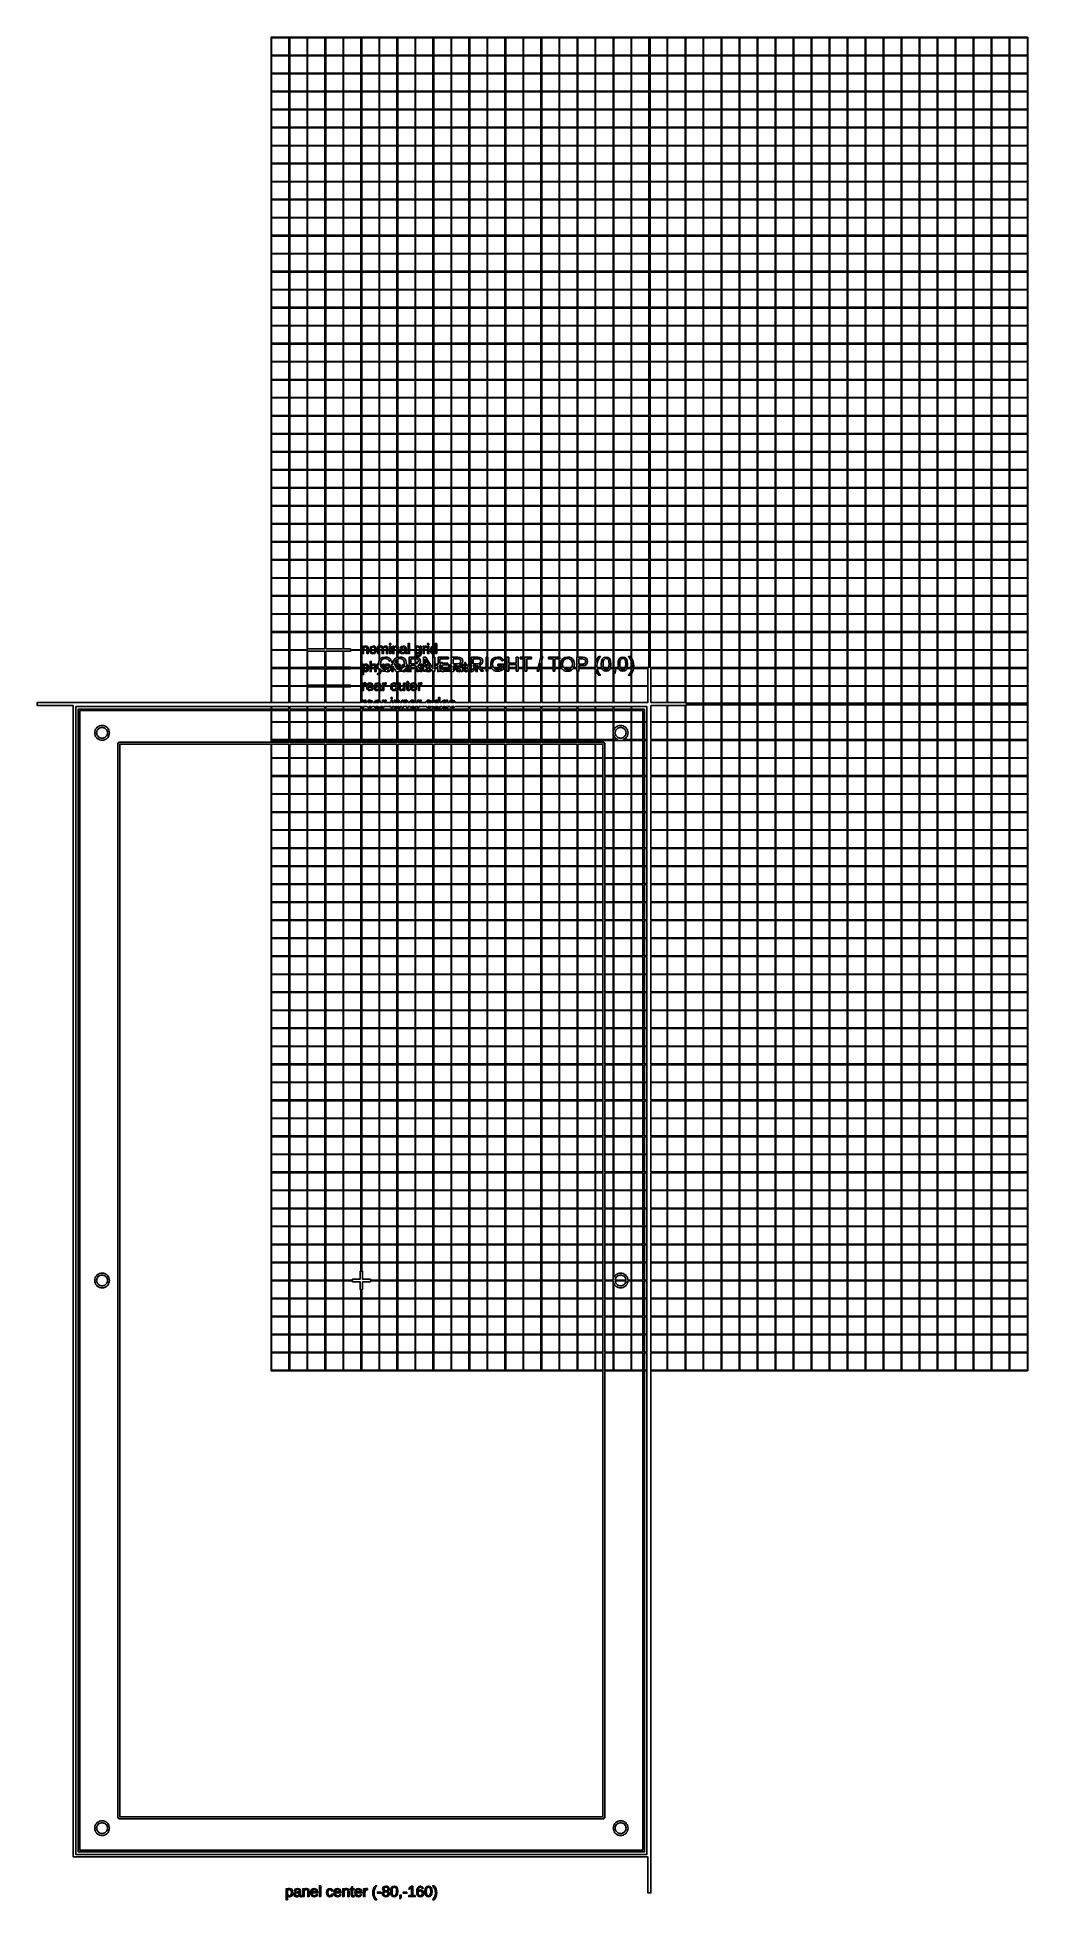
# Model space of a CAD drawing. Extents: x -170 to 105, y -332 to 185.
import ezdxf

# ---------------------------------------------------------------- set-up
doc = ezdxf.new("R2010")
doc.units = 0
doc.layers.get('0').update_dxf_attribs({"linetype": 'CONTINUOUS'})

msp = doc.modelspace()

# ---------------------------------------------------------------- linework, layer by layer
for points in [[(0.425, -185.06), (105, -185.06), (105, -185), (105.06, -185), (105.06, 185), (105, 185), (105, 185.06), (-105, 185.06), (-105, 185), (-105.06, 185), (-105.06, 0.425), (-170, 0.425), (-170, -0.425), (-160, -0.425), (-160, -320), (-0.425, -320), (-0.425, -330), (0.425, -330)], [(-104.94, 184.94), (-100.11, 184.94), (-100.11, 180.11), (-104.94, 180.11)], [(-99.89, 184.94), (-95.06, 184.94), (-95.06, 180.11), (-99.89, 180.11)], [(-94.94, 184.94), (-90.11, 184.94), (-90.11, 180.11), (-94.94, 180.11)], [(-89.89, 184.94), (-85.06, 184.94), (-85.06, 180.11), (-89.89, 180.11)], [(-84.94, 184.94), (-80.11, 184.94), (-80.11, 180.11), (-84.94, 180.11)], [(-79.89, 184.94), (-75.06, 184.94), (-75.06, 180.11), (-79.89, 180.11)], [(-74.94, 184.94), (-70.11, 184.94), (-70.11, 180.11), (-74.94, 180.11)], [(-69.89, 184.94), (-65.06, 184.94), (-65.06, 180.11), (-69.89, 180.11)], [(-64.94, 184.94), (-60.11, 184.94), (-60.11, 180.11), (-64.94, 180.11)], [(-59.89, 184.94), (-55.06, 184.94), (-55.06, 180.11), (-59.89, 180.11)], [(-54.94, 184.94), (-50.11, 184.94), (-50.11, 180.11), (-54.94, 180.11)], [(-49.89, 184.94), (-45.06, 184.94), (-45.06, 180.11), (-49.89, 180.11)], [(-44.94, 184.94), (-40.11, 184.94), (-40.11, 180.11), (-44.94, 180.11)], [(-39.89, 184.94), (-35.06, 184.94), (-35.06, 180.11), (-39.89, 180.11)], [(-34.94, 184.94), (-30.11, 184.94), (-30.11, 180.11), (-34.94, 180.11)], [(-29.89, 184.94), (-25.06, 184.94), (-25.06, 180.11), (-29.89, 180.11)], [(-24.94, 184.94), (-20.11, 184.94), (-20.11, 180.11), (-24.94, 180.11)], [(-19.89, 184.94), (-15.06, 184.94), (-15.06, 180.11), (-19.89, 180.11)], [(-14.94, 184.94), (-10.11, 184.94), (-10.11, 180.11), (-14.94, 180.11)], [(-9.89, 184.94), (-5.06, 184.94), (-5.06, 180.11), (-9.89, 180.11)], [(-4.94, 184.94), (-0.2, 184.94), (-0.2, 180.11), (-4.94, 180.11)], [(0.2, 184.94), (4.94, 184.94), (4.94, 180.11), (0.2, 180.11)], [(5.06, 184.94), (9.89, 184.94), (9.89, 180.11), (5.06, 180.11)], [(10.11, 184.94), (14.94, 184.94), (14.94, 180.11), (10.11, 180.11)], [(15.06, 184.94), (19.89, 184.94), (19.89, 180.11), (15.06, 180.11)], [(20.11, 184.94), (24.94, 184.94), (24.94, 180.11), (20.11, 180.11)], [(25.06, 184.94), (29.89, 184.94), (29.89, 180.11), (25.06, 180.11)], [(30.11, 184.94), (34.94, 184.94), (34.94, 180.11), (30.11, 180.11)], [(35.06, 184.94), (39.89, 184.94), (39.89, 180.11), (35.06, 180.11)], [(40.11, 184.94), (44.94, 184.94), (44.94, 180.11), (40.11, 180.11)], [(45.06, 184.94), (49.89, 184.94), (49.89, 180.11), (45.06, 180.11)], [(50.11, 184.94), (54.94, 184.94), (54.94, 180.11), (50.11, 180.11)], [(55.06, 184.94), (59.89, 184.94), (59.89, 180.11), (55.06, 180.11)], [(60.11, 184.94), (64.94, 184.94), (64.94, 180.11), (60.11, 180.11)], [(65.06, 184.94), (69.89, 184.94), (69.89, 180.11), (65.06, 180.11)], [(70.11, 184.94), (74.94, 184.94), (74.94, 180.11), (70.11, 180.11)], [(75.06, 184.94), (79.89, 184.94), (79.89, 180.11), (75.06, 180.11)], [(80.11, 184.94), (84.94, 184.94), (84.94, 180.11), (80.11, 180.11)], [(85.06, 184.94), (89.89, 184.94), (89.89, 180.11), (85.06, 180.11)], [(90.11, 184.94), (94.94, 184.94), (94.94, 180.11), (90.11, 180.11)], [(95.06, 184.94), (99.89, 184.94), (99.89, 180.11), (95.06, 180.11)], [(100.11, 184.94), (104.94, 184.94), (104.94, 180.11), (100.11, 180.11)], [(-104.94, 179.89), (-100.11, 179.89), (-100.11, 175.06), (-104.94, 175.06)], [(-99.89, 179.89), (-95.06, 179.89), (-95.06, 175.06), (-99.89, 175.06)], [(-94.94, 179.89), (-90.11, 179.89), (-90.11, 175.06), (-94.94, 175.06)], [(-89.89, 179.89), (-85.06, 179.89), (-85.06, 175.06), (-89.89, 175.06)], [(-84.94, 179.89), (-80.11, 179.89), (-80.11, 175.06), (-84.94, 175.06)], [(-79.89, 179.89), (-75.06, 179.89), (-75.06, 175.06), (-79.89, 175.06)], [(-74.94, 179.89), (-70.11, 179.89), (-70.11, 175.06), (-74.94, 175.06)], [(-69.89, 179.89), (-65.06, 179.89), (-65.06, 175.06), (-69.89, 175.06)], [(-64.94, 179.89), (-60.11, 179.89), (-60.11, 175.06), (-64.94, 175.06)], [(-59.89, 179.89), (-55.06, 179.89), (-55.06, 175.06), (-59.89, 175.06)], [(-54.94, 179.89), (-50.11, 179.89), (-50.11, 175.06), (-54.94, 175.06)], [(-49.89, 179.89), (-45.06, 179.89), (-45.06, 175.06), (-49.89, 175.06)], [(-44.94, 179.89), (-40.11, 179.89), (-40.11, 175.06), (-44.94, 175.06)], [(-39.89, 179.89), (-35.06, 179.89), (-35.06, 175.06), (-39.89, 175.06)], [(-34.94, 179.89), (-30.11, 179.89), (-30.11, 175.06), (-34.94, 175.06)], [(-29.89, 179.89), (-25.06, 179.89), (-25.06, 175.06), (-29.89, 175.06)], [(-24.94, 179.89), (-20.11, 179.89), (-20.11, 175.06), (-24.94, 175.06)], [(-19.89, 179.89), (-15.06, 179.89), (-15.06, 175.06), (-19.89, 175.06)], [(-14.94, 179.89), (-10.11, 179.89), (-10.11, 175.06), (-14.94, 175.06)], [(-9.89, 179.89), (-5.06, 179.89), (-5.06, 175.06), (-9.89, 175.06)], [(-4.94, 179.89), (-0.2, 179.89), (-0.2, 175.06), (-4.94, 175.06)], [(0.2, 179.89), (4.94, 179.89), (4.94, 175.06), (0.2, 175.06)], [(5.06, 179.89), (9.89, 179.89), (9.89, 175.06), (5.06, 175.06)], [(10.11, 179.89), (14.94, 179.89), (14.94, 175.06), (10.11, 175.06)], [(15.06, 179.89), (19.89, 179.89), (19.89, 175.06), (15.06, 175.06)], [(20.11, 179.89), (24.94, 179.89), (24.94, 175.06), (20.11, 175.06)], [(25.06, 179.89), (29.89, 179.89), (29.89, 175.06), (25.06, 175.06)], [(30.11, 179.89), (34.94, 179.89), (34.94, 175.06), (30.11, 175.06)], [(35.06, 179.89), (39.89, 179.89), (39.89, 175.06), (35.06, 175.06)], [(40.11, 179.89), (44.94, 179.89), (44.94, 175.06), (40.11, 175.06)], [(45.06, 179.89), (49.89, 179.89), (49.89, 175.06), (45.06, 175.06)], [(50.11, 179.89), (54.94, 179.89), (54.94, 175.06), (50.11, 175.06)], [(55.06, 179.89), (59.89, 179.89), (59.89, 175.06), (55.06, 175.06)], [(60.11, 179.89), (64.94, 179.89), (64.94, 175.06), (60.11, 175.06)], [(65.06, 179.89), (69.89, 179.89), (69.89, 175.06), (65.06, 175.06)], [(70.11, 179.89), (74.94, 179.89), (74.94, 175.06), (70.11, 175.06)], [(75.06, 179.89), (79.89, 179.89), (79.89, 175.06), (75.06, 175.06)], [(80.11, 179.89), (84.94, 179.89), (84.94, 175.06), (80.11, 175.06)], [(85.06, 179.89), (89.89, 179.89), (89.89, 175.06), (85.06, 175.06)], [(90.11, 179.89), (94.94, 179.89), (94.94, 175.06), (90.11, 175.06)], [(95.06, 179.89), (99.89, 179.89), (99.89, 175.06), (95.06, 175.06)], [(100.11, 179.89), (104.94, 179.89), (104.94, 175.06), (100.11, 175.06)], [(-104.94, 174.94), (-100.11, 174.94), (-100.11, 170.11), (-104.94, 170.11)], [(-99.89, 174.94), (-95.06, 174.94), (-95.06, 170.11), (-99.89, 170.11)], [(-94.94, 174.94), (-90.11, 174.94), (-90.11, 170.11), (-94.94, 170.11)], [(-89.89, 174.94), (-85.06, 174.94), (-85.06, 170.11), (-89.89, 170.11)], [(-84.94, 174.94), (-80.11, 174.94), (-80.11, 170.11), (-84.94, 170.11)], [(-79.89, 174.94), (-75.06, 174.94), (-75.06, 170.11), (-79.89, 170.11)], [(-74.94, 174.94), (-70.11, 174.94), (-70.11, 170.11), (-74.94, 170.11)], [(-69.89, 174.94), (-65.06, 174.94), (-65.06, 170.11), (-69.89, 170.11)], [(-64.94, 174.94), (-60.11, 174.94), (-60.11, 170.11), (-64.94, 170.11)], [(-59.89, 174.94), (-55.06, 174.94), (-55.06, 170.11), (-59.89, 170.11)], [(-54.94, 174.94), (-50.11, 174.94), (-50.11, 170.11), (-54.94, 170.11)], [(-49.89, 174.94), (-45.06, 174.94), (-45.06, 170.11), (-49.89, 170.11)], [(-44.94, 174.94), (-40.11, 174.94), (-40.11, 170.11), (-44.94, 170.11)], [(-39.89, 174.94), (-35.06, 174.94), (-35.06, 170.11), (-39.89, 170.11)], [(-34.94, 174.94), (-30.11, 174.94), (-30.11, 170.11), (-34.94, 170.11)], [(-29.89, 174.94), (-25.06, 174.94), (-25.06, 170.11), (-29.89, 170.11)], [(-24.94, 174.94), (-20.11, 174.94), (-20.11, 170.11), (-24.94, 170.11)], [(-19.89, 174.94), (-15.06, 174.94), (-15.06, 170.11), (-19.89, 170.11)], [(-14.94, 174.94), (-10.11, 174.94), (-10.11, 170.11), (-14.94, 170.11)], [(-9.89, 174.94), (-5.06, 174.94), (-5.06, 170.11), (-9.89, 170.11)], [(-4.94, 174.94), (-0.2, 174.94), (-0.2, 170.11), (-4.94, 170.11)], [(0.2, 174.94), (4.94, 174.94), (4.94, 170.11), (0.2, 170.11)], [(5.06, 174.94), (9.89, 174.94), (9.89, 170.11), (5.06, 170.11)], [(10.11, 174.94), (14.94, 174.94), (14.94, 170.11), (10.11, 170.11)], [(15.06, 174.94), (19.89, 174.94), (19.89, 170.11), (15.06, 170.11)], [(20.11, 174.94), (24.94, 174.94), (24.94, 170.11), (20.11, 170.11)], [(25.06, 174.94), (29.89, 174.94), (29.89, 170.11), (25.06, 170.11)], [(30.11, 174.94), (34.94, 174.94), (34.94, 170.11), (30.11, 170.11)], [(35.06, 174.94), (39.89, 174.94), (39.89, 170.11), (35.06, 170.11)], [(40.11, 174.94), (44.94, 174.94), (44.94, 170.11), (40.11, 170.11)], [(45.06, 174.94), (49.89, 174.94), (49.89, 170.11), (45.06, 170.11)], [(50.11, 174.94), (54.94, 174.94), (54.94, 170.11), (50.11, 170.11)], [(55.06, 174.94), (59.89, 174.94), (59.89, 170.11), (55.06, 170.11)], [(60.11, 174.94), (64.94, 174.94), (64.94, 170.11), (60.11, 170.11)], [(65.06, 174.94), (69.89, 174.94), (69.89, 170.11), (65.06, 170.11)], [(70.11, 174.94), (74.94, 174.94), (74.94, 170.11), (70.11, 170.11)], [(75.06, 174.94), (79.89, 174.94), (79.89, 170.11), (75.06, 170.11)], [(80.11, 174.94), (84.94, 174.94), (84.94, 170.11), (80.11, 170.11)], [(85.06, 174.94), (89.89, 174.94), (89.89, 170.11), (85.06, 170.11)], [(90.11, 174.94), (94.94, 174.94), (94.94, 170.11), (90.11, 170.11)], [(95.06, 174.94), (99.89, 174.94), (99.89, 170.11), (95.06, 170.11)], [(100.11, 174.94), (104.94, 174.94), (104.94, 170.11), (100.11, 170.11)], [(-104.94, 169.89), (-100.11, 169.89), (-100.11, 165.06), (-104.94, 165.06)], [(-99.89, 169.89), (-95.06, 169.89), (-95.06, 165.06), (-99.89, 165.06)], [(-94.94, 169.89), (-90.11, 169.89), (-90.11, 165.06), (-94.94, 165.06)], [(-89.89, 169.89), (-85.06, 169.89), (-85.06, 165.06), (-89.89, 165.06)], [(-84.94, 169.89), (-80.11, 169.89), (-80.11, 165.06), (-84.94, 165.06)], [(-79.89, 169.89), (-75.06, 169.89), (-75.06, 165.06), (-79.89, 165.06)], [(-74.94, 169.89), (-70.11, 169.89), (-70.11, 165.06), (-74.94, 165.06)], [(-69.89, 169.89), (-65.06, 169.89), (-65.06, 165.06), (-69.89, 165.06)], [(-64.94, 169.89), (-60.11, 169.89), (-60.11, 165.06), (-64.94, 165.06)], [(-59.89, 169.89), (-55.06, 169.89), (-55.06, 165.06), (-59.89, 165.06)], [(-54.94, 169.89), (-50.11, 169.89), (-50.11, 165.06), (-54.94, 165.06)], [(-49.89, 169.89), (-45.06, 169.89), (-45.06, 165.06), (-49.89, 165.06)], [(-44.94, 169.89), (-40.11, 169.89), (-40.11, 165.06), (-44.94, 165.06)], [(-39.89, 169.89), (-35.06, 169.89), (-35.06, 165.06), (-39.89, 165.06)], [(-34.94, 169.89), (-30.11, 169.89), (-30.11, 165.06), (-34.94, 165.06)], [(-29.89, 169.89), (-25.06, 169.89), (-25.06, 165.06), (-29.89, 165.06)], [(-24.94, 169.89), (-20.11, 169.89), (-20.11, 165.06), (-24.94, 165.06)], [(-19.89, 169.89), (-15.06, 169.89), (-15.06, 165.06), (-19.89, 165.06)], [(-14.94, 169.89), (-10.11, 169.89), (-10.11, 165.06), (-14.94, 165.06)], [(-9.89, 169.89), (-5.06, 169.89), (-5.06, 165.06), (-9.89, 165.06)], [(-4.94, 169.89), (-0.2, 169.89), (-0.2, 165.06), (-4.94, 165.06)], [(0.2, 169.89), (4.94, 169.89), (4.94, 165.06), (0.2, 165.06)], [(5.06, 169.89), (9.89, 169.89), (9.89, 165.06), (5.06, 165.06)], [(10.11, 169.89), (14.94, 169.89), (14.94, 165.06), (10.11, 165.06)], [(15.06, 169.89), (19.89, 169.89), (19.89, 165.06), (15.06, 165.06)], [(20.11, 169.89), (24.94, 169.89), (24.94, 165.06), (20.11, 165.06)], [(25.06, 169.89), (29.89, 169.89), (29.89, 165.06), (25.06, 165.06)], [(30.11, 169.89), (34.94, 169.89), (34.94, 165.06), (30.11, 165.06)], [(35.06, 169.89), (39.89, 169.89), (39.89, 165.06), (35.06, 165.06)], [(40.11, 169.89), (44.94, 169.89), (44.94, 165.06), (40.11, 165.06)], [(45.06, 169.89), (49.89, 169.89), (49.89, 165.06), (45.06, 165.06)], [(50.11, 169.89), (54.94, 169.89), (54.94, 165.06), (50.11, 165.06)], [(55.06, 169.89), (59.89, 169.89), (59.89, 165.06), (55.06, 165.06)], [(60.11, 169.89), (64.94, 169.89), (64.94, 165.06), (60.11, 165.06)], [(65.06, 169.89), (69.89, 169.89), (69.89, 165.06), (65.06, 165.06)], [(70.11, 169.89), (74.94, 169.89), (74.94, 165.06), (70.11, 165.06)], [(75.06, 169.89), (79.89, 169.89), (79.89, 165.06), (75.06, 165.06)], [(80.11, 169.89), (84.94, 169.89), (84.94, 165.06), (80.11, 165.06)], [(85.06, 169.89), (89.89, 169.89), (89.89, 165.06), (85.06, 165.06)], [(90.11, 169.89), (94.94, 169.89), (94.94, 165.06), (90.11, 165.06)], [(95.06, 169.89), (99.89, 169.89), (99.89, 165.06), (95.06, 165.06)], [(100.11, 169.89), (104.94, 169.89), (104.94, 165.06), (100.11, 165.06)], [(-104.94, 164.94), (-100.11, 164.94), (-100.11, 160.11), (-104.94, 160.11)], [(-99.89, 164.94), (-95.06, 164.94), (-95.06, 160.11), (-99.89, 160.11)], [(-94.94, 164.94), (-90.11, 164.94), (-90.11, 160.11), (-94.94, 160.11)], [(-89.89, 164.94), (-85.06, 164.94), (-85.06, 160.11), (-89.89, 160.11)], [(-84.94, 164.94), (-80.11, 164.94), (-80.11, 160.11), (-84.94, 160.11)], [(-79.89, 164.94), (-75.06, 164.94), (-75.06, 160.11), (-79.89, 160.11)], [(-74.94, 164.94), (-70.11, 164.94), (-70.11, 160.11), (-74.94, 160.11)], [(-69.89, 164.94), (-65.06, 164.94), (-65.06, 160.11), (-69.89, 160.11)], [(-64.94, 164.94), (-60.11, 164.94), (-60.11, 160.11), (-64.94, 160.11)], [(-59.89, 164.94), (-55.06, 164.94), (-55.06, 160.11), (-59.89, 160.11)], [(-54.94, 164.94), (-50.11, 164.94), (-50.11, 160.11), (-54.94, 160.11)], [(-49.89, 164.94), (-45.06, 164.94), (-45.06, 160.11), (-49.89, 160.11)], [(-44.94, 164.94), (-40.11, 164.94), (-40.11, 160.11), (-44.94, 160.11)], [(-39.89, 164.94), (-35.06, 164.94), (-35.06, 160.11), (-39.89, 160.11)], [(-34.94, 164.94), (-30.11, 164.94), (-30.11, 160.11), (-34.94, 160.11)], [(-29.89, 164.94), (-25.06, 164.94), (-25.06, 160.11), (-29.89, 160.11)], [(-24.94, 164.94), (-20.11, 164.94), (-20.11, 160.11), (-24.94, 160.11)], [(-19.89, 164.94), (-15.06, 164.94), (-15.06, 160.11), (-19.89, 160.11)], [(-14.94, 164.94), (-10.11, 164.94), (-10.11, 160.11), (-14.94, 160.11)], [(-9.89, 164.94), (-5.06, 164.94), (-5.06, 160.11), (-9.89, 160.11)], [(-4.94, 164.94), (-0.2, 164.94), (-0.2, 160.11), (-4.94, 160.11)], [(0.2, 164.94), (4.94, 164.94), (4.94, 160.11), (0.2, 160.11)], [(5.06, 164.94), (9.89, 164.94), (9.89, 160.11), (5.06, 160.11)], [(10.11, 164.94), (14.94, 164.94), (14.94, 160.11), (10.11, 160.11)], [(15.06, 164.94), (19.89, 164.94), (19.89, 160.11), (15.06, 160.11)], [(20.11, 164.94), (24.94, 164.94), (24.94, 160.11), (20.11, 160.11)], [(25.06, 164.94), (29.89, 164.94), (29.89, 160.11), (25.06, 160.11)], [(30.11, 164.94), (34.94, 164.94), (34.94, 160.11), (30.11, 160.11)], [(35.06, 164.94), (39.89, 164.94), (39.89, 160.11), (35.06, 160.11)], [(40.11, 164.94), (44.94, 164.94), (44.94, 160.11), (40.11, 160.11)], [(45.06, 164.94), (49.89, 164.94), (49.89, 160.11), (45.06, 160.11)], [(50.11, 164.94), (54.94, 164.94), (54.94, 160.11), (50.11, 160.11)], [(55.06, 164.94), (59.89, 164.94), (59.89, 160.11), (55.06, 160.11)], [(60.11, 164.94), (64.94, 164.94), (64.94, 160.11), (60.11, 160.11)], [(65.06, 164.94), (69.89, 164.94), (69.89, 160.11), (65.06, 160.11)], [(70.11, 164.94), (74.94, 164.94), (74.94, 160.11), (70.11, 160.11)], [(75.06, 164.94), (79.89, 164.94), (79.89, 160.11), (75.06, 160.11)], [(80.11, 164.94), (84.94, 164.94), (84.94, 160.11), (80.11, 160.11)], [(85.06, 164.94), (89.89, 164.94), (89.89, 160.11), (85.06, 160.11)], [(90.11, 164.94), (94.94, 164.94), (94.94, 160.11), (90.11, 160.11)], [(95.06, 164.94), (99.89, 164.94), (99.89, 160.11), (95.06, 160.11)], [(100.11, 164.94), (104.94, 164.94), (104.94, 160.11), (100.11, 160.11)], [(-104.94, 159.89), (-100.11, 159.89), (-100.11, 155.06), (-104.94, 155.06)], [(-99.89, 159.89), (-95.06, 159.89), (-95.06, 155.06), (-99.89, 155.06)], [(-94.94, 159.89), (-90.11, 159.89), (-90.11, 155.06), (-94.94, 155.06)], [(-89.89, 159.89), (-85.06, 159.89), (-85.06, 155.06), (-89.89, 155.06)], [(-84.94, 159.89), (-80.11, 159.89), (-80.11, 155.06), (-84.94, 155.06)], [(-79.89, 159.89), (-75.06, 159.89), (-75.06, 155.06), (-79.89, 155.06)], [(-74.94, 159.89), (-70.11, 159.89), (-70.11, 155.06), (-74.94, 155.06)], [(-69.89, 159.89), (-65.06, 159.89), (-65.06, 155.06), (-69.89, 155.06)], [(-64.94, 159.89), (-60.11, 159.89), (-60.11, 155.06), (-64.94, 155.06)], [(-59.89, 159.89), (-55.06, 159.89), (-55.06, 155.06), (-59.89, 155.06)], [(-54.94, 159.89), (-50.11, 159.89), (-50.11, 155.06), (-54.94, 155.06)], [(-49.89, 159.89), (-45.06, 159.89), (-45.06, 155.06), (-49.89, 155.06)], [(-44.94, 159.89), (-40.11, 159.89), (-40.11, 155.06), (-44.94, 155.06)], [(-39.89, 159.89), (-35.06, 159.89), (-35.06, 155.06), (-39.89, 155.06)], [(-34.94, 159.89), (-30.11, 159.89), (-30.11, 155.06), (-34.94, 155.06)], [(-29.89, 159.89), (-25.06, 159.89), (-25.06, 155.06), (-29.89, 155.06)], [(-24.94, 159.89), (-20.11, 159.89), (-20.11, 155.06), (-24.94, 155.06)], [(-19.89, 159.89), (-15.06, 159.89), (-15.06, 155.06), (-19.89, 155.06)], [(-14.94, 159.89), (-10.11, 159.89), (-10.11, 155.06), (-14.94, 155.06)], [(-9.89, 159.89), (-5.06, 159.89), (-5.06, 155.06), (-9.89, 155.06)], [(-4.94, 159.89), (-0.2, 159.89), (-0.2, 155.06), (-4.94, 155.06)], [(0.2, 159.89), (4.94, 159.89), (4.94, 155.06), (0.2, 155.06)], [(5.06, 159.89), (9.89, 159.89), (9.89, 155.06), (5.06, 155.06)], [(10.11, 159.89), (14.94, 159.89), (14.94, 155.06), (10.11, 155.06)], [(15.06, 159.89), (19.89, 159.89), (19.89, 155.06), (15.06, 155.06)], [(20.11, 159.89), (24.94, 159.89), (24.94, 155.06), (20.11, 155.06)], [(25.06, 159.89), (29.89, 159.89), (29.89, 155.06), (25.06, 155.06)], [(30.11, 159.89), (34.94, 159.89), (34.94, 155.06), (30.11, 155.06)], [(35.06, 159.89), (39.89, 159.89), (39.89, 155.06), (35.06, 155.06)], [(40.11, 159.89), (44.94, 159.89), (44.94, 155.06), (40.11, 155.06)], [(45.06, 159.89), (49.89, 159.89), (49.89, 155.06), (45.06, 155.06)], [(50.11, 159.89), (54.94, 159.89), (54.94, 155.06), (50.11, 155.06)], [(55.06, 159.89), (59.89, 159.89), (59.89, 155.06), (55.06, 155.06)], [(60.11, 159.89), (64.94, 159.89), (64.94, 155.06), (60.11, 155.06)], [(65.06, 159.89), (69.89, 159.89), (69.89, 155.06), (65.06, 155.06)], [(70.11, 159.89), (74.94, 159.89), (74.94, 155.06), (70.11, 155.06)], [(75.06, 159.89), (79.89, 159.89), (79.89, 155.06), (75.06, 155.06)], [(80.11, 159.89), (84.94, 159.89), (84.94, 155.06), (80.11, 155.06)], [(85.06, 159.89), (89.89, 159.89), (89.89, 155.06), (85.06, 155.06)], [(90.11, 159.89), (94.94, 159.89), (94.94, 155.06), (90.11, 155.06)], [(95.06, 159.89), (99.89, 159.89), (99.89, 155.06), (95.06, 155.06)], [(100.11, 159.89), (104.94, 159.89), (104.94, 155.06), (100.11, 155.06)], [(-104.94, 154.94), (-100.11, 154.94), (-100.11, 150.11), (-104.94, 150.11)], [(-99.89, 154.94), (-95.06, 154.94), (-95.06, 150.11), (-99.89, 150.11)], [(-94.94, 154.94), (-90.11, 154.94), (-90.11, 150.11), (-94.94, 150.11)], [(-89.89, 154.94), (-85.06, 154.94), (-85.06, 150.11), (-89.89, 150.11)], [(-84.94, 154.94), (-80.11, 154.94), (-80.11, 150.11), (-84.94, 150.11)], [(-79.89, 154.94), (-75.06, 154.94), (-75.06, 150.11), (-79.89, 150.11)], [(-74.94, 154.94), (-70.11, 154.94), (-70.11, 150.11), (-74.94, 150.11)], [(-69.89, 154.94), (-65.06, 154.94), (-65.06, 150.11), (-69.89, 150.11)], [(-64.94, 154.94), (-60.11, 154.94), (-60.11, 150.11), (-64.94, 150.11)], [(-59.89, 154.94), (-55.06, 154.94), (-55.06, 150.11), (-59.89, 150.11)], [(-54.94, 154.94), (-50.11, 154.94), (-50.11, 150.11), (-54.94, 150.11)], [(-49.89, 154.94), (-45.06, 154.94), (-45.06, 150.11), (-49.89, 150.11)], [(-44.94, 154.94), (-40.11, 154.94), (-40.11, 150.11), (-44.94, 150.11)], [(-39.89, 154.94), (-35.06, 154.94), (-35.06, 150.11), (-39.89, 150.11)], [(-34.94, 154.94), (-30.11, 154.94), (-30.11, 150.11), (-34.94, 150.11)], [(-29.89, 154.94), (-25.06, 154.94), (-25.06, 150.11), (-29.89, 150.11)], [(-24.94, 154.94), (-20.11, 154.94), (-20.11, 150.11), (-24.94, 150.11)], [(-19.89, 154.94), (-15.06, 154.94), (-15.06, 150.11), (-19.89, 150.11)], [(-14.94, 154.94), (-10.11, 154.94), (-10.11, 150.11), (-14.94, 150.11)], [(-9.89, 154.94), (-5.06, 154.94), (-5.06, 150.11), (-9.89, 150.11)], [(-4.94, 154.94), (-0.2, 154.94), (-0.2, 150.11), (-4.94, 150.11)], [(0.2, 154.94), (4.94, 154.94), (4.94, 150.11), (0.2, 150.11)], [(5.06, 154.94), (9.89, 154.94), (9.89, 150.11), (5.06, 150.11)], [(10.11, 154.94), (14.94, 154.94), (14.94, 150.11), (10.11, 150.11)], [(15.06, 154.94), (19.89, 154.94), (19.89, 150.11), (15.06, 150.11)], [(20.11, 154.94), (24.94, 154.94), (24.94, 150.11), (20.11, 150.11)], [(25.06, 154.94), (29.89, 154.94), (29.89, 150.11), (25.06, 150.11)], [(30.11, 154.94), (34.94, 154.94), (34.94, 150.11), (30.11, 150.11)], [(35.06, 154.94), (39.89, 154.94), (39.89, 150.11), (35.06, 150.11)], [(40.11, 154.94), (44.94, 154.94), (44.94, 150.11), (40.11, 150.11)], [(45.06, 154.94), (49.89, 154.94), (49.89, 150.11), (45.06, 150.11)], [(50.11, 154.94), (54.94, 154.94), (54.94, 150.11), (50.11, 150.11)], [(55.06, 154.94), (59.89, 154.94), (59.89, 150.11), (55.06, 150.11)], [(60.11, 154.94), (64.94, 154.94), (64.94, 150.11), (60.11, 150.11)], [(65.06, 154.94), (69.89, 154.94), (69.89, 150.11), (65.06, 150.11)], [(70.11, 154.94), (74.94, 154.94), (74.94, 150.11), (70.11, 150.11)], [(75.06, 154.94), (79.89, 154.94), (79.89, 150.11), (75.06, 150.11)], [(80.11, 154.94), (84.94, 154.94), (84.94, 150.11), (80.11, 150.11)], [(85.06, 154.94), (89.89, 154.94), (89.89, 150.11), (85.06, 150.11)], [(90.11, 154.94), (94.94, 154.94), (94.94, 150.11), (90.11, 150.11)], [(95.06, 154.94), (99.89, 154.94), (99.89, 150.11), (95.06, 150.11)], [(100.11, 154.94), (104.94, 154.94), (104.94, 150.11), (100.11, 150.11)], [(-104.94, 149.89), (-100.11, 149.89), (-100.11, 145.06), (-104.94, 145.06)], [(-104.94, 144.94), (-100.11, 144.94), (-100.11, 140.11), (-104.94, 140.11)], [(-99.89, 149.89), (-95.06, 149.89), (-95.06, 145.06), (-99.89, 145.06)], [(-99.89, 144.94), (-95.06, 144.94), (-95.06, 140.11), (-99.89, 140.11)], [(-94.94, 149.89), (-90.11, 149.89), (-90.11, 145.06), (-94.94, 145.06)], [(-94.94, 144.94), (-90.11, 144.94), (-90.11, 140.11), (-94.94, 140.11)], [(-89.89, 149.89), (-85.06, 149.89), (-85.06, 145.06), (-89.89, 145.06)], [(-89.89, 144.94), (-85.06, 144.94), (-85.06, 140.11), (-89.89, 140.11)], [(-84.94, 149.89), (-80.11, 149.89), (-80.11, 145.06), (-84.94, 145.06)], [(-84.94, 144.94), (-80.11, 144.94), (-80.11, 140.11), (-84.94, 140.11)], [(-79.89, 149.89), (-75.06, 149.89), (-75.06, 145.06), (-79.89, 145.06)], [(-79.89, 144.94), (-75.06, 144.94), (-75.06, 140.11), (-79.89, 140.11)], [(-74.94, 149.89), (-70.11, 149.89), (-70.11, 145.06), (-74.94, 145.06)], [(-74.94, 144.94), (-70.11, 144.94), (-70.11, 140.11), (-74.94, 140.11)], [(-69.89, 149.89), (-65.06, 149.89), (-65.06, 145.06), (-69.89, 145.06)], [(-69.89, 144.94), (-65.06, 144.94), (-65.06, 140.11), (-69.89, 140.11)], [(-64.94, 149.89), (-60.11, 149.89), (-60.11, 145.06), (-64.94, 145.06)], [(-64.94, 144.94), (-60.11, 144.94), (-60.11, 140.11), (-64.94, 140.11)], [(-59.89, 149.89), (-55.06, 149.89), (-55.06, 145.06), (-59.89, 145.06)], [(-59.89, 144.94), (-55.06, 144.94), (-55.06, 140.11), (-59.89, 140.11)], [(-54.94, 149.89), (-50.11, 149.89), (-50.11, 145.06), (-54.94, 145.06)], [(-54.94, 144.94), (-50.11, 144.94), (-50.11, 140.11), (-54.94, 140.11)], [(-49.89, 149.89), (-45.06, 149.89), (-45.06, 145.06), (-49.89, 145.06)], [(-49.89, 144.94), (-45.06, 144.94), (-45.06, 140.11), (-49.89, 140.11)], [(-44.94, 149.89), (-40.11, 149.89), (-40.11, 145.06), (-44.94, 145.06)], [(-44.94, 144.94), (-40.11, 144.94), (-40.11, 140.11), (-44.94, 140.11)], [(-39.89, 149.89), (-35.06, 149.89), (-35.06, 145.06), (-39.89, 145.06)], [(-39.89, 144.94), (-35.06, 144.94), (-35.06, 140.11), (-39.89, 140.11)], [(-34.94, 149.89), (-30.11, 149.89), (-30.11, 145.06), (-34.94, 145.06)], [(-34.94, 144.94), (-30.11, 144.94), (-30.11, 140.11), (-34.94, 140.11)], [(-29.89, 149.89), (-25.06, 149.89), (-25.06, 145.06), (-29.89, 145.06)], [(-29.89, 144.94), (-25.06, 144.94), (-25.06, 140.11), (-29.89, 140.11)], [(-24.94, 149.89), (-20.11, 149.89), (-20.11, 145.06), (-24.94, 145.06)], [(-24.94, 144.94), (-20.11, 144.94), (-20.11, 140.11), (-24.94, 140.11)], [(-19.89, 149.89), (-15.06, 149.89), (-15.06, 145.06), (-19.89, 145.06)], [(-19.89, 144.94), (-15.06, 144.94), (-15.06, 140.11), (-19.89, 140.11)], [(-14.94, 149.89), (-10.11, 149.89), (-10.11, 145.06), (-14.94, 145.06)], [(-14.94, 144.94), (-10.11, 144.94), (-10.11, 140.11), (-14.94, 140.11)], [(-9.89, 149.89), (-5.06, 149.89), (-5.06, 145.06), (-9.89, 145.06)], [(-9.89, 144.94), (-5.06, 144.94), (-5.06, 140.11), (-9.89, 140.11)], [(-4.94, 149.89), (-0.2, 149.89), (-0.2, 145.06), (-4.94, 145.06)], [(-4.94, 144.94), (-0.2, 144.94), (-0.2, 140.11), (-4.94, 140.11)], [(0.2, 149.89), (4.94, 149.89), (4.94, 145.06), (0.2, 145.06)], [(0.2, 144.94), (4.94, 144.94), (4.94, 140.11), (0.2, 140.11)], [(5.06, 149.89), (9.89, 149.89), (9.89, 145.06), (5.06, 145.06)], [(5.06, 144.94), (9.89, 144.94), (9.89, 140.11), (5.06, 140.11)], [(10.11, 149.89), (14.94, 149.89), (14.94, 145.06), (10.11, 145.06)], [(10.11, 144.94), (14.94, 144.94), (14.94, 140.11), (10.11, 140.11)], [(15.06, 149.89), (19.89, 149.89), (19.89, 145.06), (15.06, 145.06)], [(15.06, 144.94), (19.89, 144.94), (19.89, 140.11), (15.06, 140.11)], [(20.11, 149.89), (24.94, 149.89), (24.94, 145.06), (20.11, 145.06)], [(20.11, 144.94), (24.94, 144.94), (24.94, 140.11), (20.11, 140.11)], [(25.06, 149.89), (29.89, 149.89), (29.89, 145.06), (25.06, 145.06)], [(25.06, 144.94), (29.89, 144.94), (29.89, 140.11), (25.06, 140.11)], [(30.11, 149.89), (34.94, 149.89), (34.94, 145.06), (30.11, 145.06)], [(30.11, 144.94), (34.94, 144.94), (34.94, 140.11), (30.11, 140.11)], [(35.06, 149.89), (39.89, 149.89), (39.89, 145.06), (35.06, 145.06)], [(35.06, 144.94), (39.89, 144.94), (39.89, 140.11), (35.06, 140.11)], [(40.11, 149.89), (44.94, 149.89), (44.94, 145.06), (40.11, 145.06)], [(40.11, 144.94), (44.94, 144.94), (44.94, 140.11), (40.11, 140.11)], [(45.06, 149.89), (49.89, 149.89), (49.89, 145.06), (45.06, 145.06)], [(45.06, 144.94), (49.89, 144.94), (49.89, 140.11), (45.06, 140.11)], [(50.11, 149.89), (54.94, 149.89), (54.94, 145.06), (50.11, 145.06)], [(50.11, 144.94), (54.94, 144.94), (54.94, 140.11), (50.11, 140.11)], [(55.06, 149.89), (59.89, 149.89), (59.89, 145.06), (55.06, 145.06)], [(55.06, 144.94), (59.89, 144.94), (59.89, 140.11), (55.06, 140.11)], [(60.11, 149.89), (64.94, 149.89), (64.94, 145.06), (60.11, 145.06)], [(60.11, 144.94), (64.94, 144.94), (64.94, 140.11), (60.11, 140.11)], [(65.06, 149.89), (69.89, 149.89), (69.89, 145.06), (65.06, 145.06)], [(65.06, 144.94), (69.89, 144.94), (69.89, 140.11), (65.06, 140.11)], [(70.11, 149.89), (74.94, 149.89), (74.94, 145.06), (70.11, 145.06)], [(70.11, 144.94), (74.94, 144.94), (74.94, 140.11), (70.11, 140.11)], [(75.06, 149.89), (79.89, 149.89), (79.89, 145.06), (75.06, 145.06)], [(75.06, 144.94), (79.89, 144.94), (79.89, 140.11), (75.06, 140.11)], [(80.11, 149.89), (84.94, 149.89), (84.94, 145.06), (80.11, 145.06)], [(80.11, 144.94), (84.94, 144.94), (84.94, 140.11), (80.11, 140.11)], [(85.06, 149.89), (89.89, 149.89), (89.89, 145.06), (85.06, 145.06)], [(85.06, 144.94), (89.89, 144.94), (89.89, 140.11), (85.06, 140.11)], [(90.11, 149.89), (94.94, 149.89), (94.94, 145.06), (90.11, 145.06)], [(90.11, 144.94), (94.94, 144.94), (94.94, 140.11), (90.11, 140.11)], [(95.06, 149.89), (99.89, 149.89), (99.89, 145.06), (95.06, 145.06)], [(95.06, 144.94), (99.89, 144.94), (99.89, 140.11), (95.06, 140.11)], [(100.11, 149.89), (104.94, 149.89), (104.94, 145.06), (100.11, 145.06)], [(100.11, 144.94), (104.94, 144.94), (104.94, 140.11), (100.11, 140.11)], [(-104.94, 139.89), (-100.11, 139.89), (-100.11, 135.06), (-104.94, 135.06)], [(-99.89, 139.89), (-95.06, 139.89), (-95.06, 135.06), (-99.89, 135.06)], [(-94.94, 139.89), (-90.11, 139.89), (-90.11, 135.06), (-94.94, 135.06)], [(-89.89, 139.89), (-85.06, 139.89), (-85.06, 135.06), (-89.89, 135.06)], [(-84.94, 139.89), (-80.11, 139.89), (-80.11, 135.06), (-84.94, 135.06)], [(-79.89, 139.89), (-75.06, 139.89), (-75.06, 135.06), (-79.89, 135.06)], [(-74.94, 139.89), (-70.11, 139.89), (-70.11, 135.06), (-74.94, 135.06)], [(-69.89, 139.89), (-65.06, 139.89), (-65.06, 135.06), (-69.89, 135.06)], [(-64.94, 139.89), (-60.11, 139.89), (-60.11, 135.06), (-64.94, 135.06)], [(-59.89, 139.89), (-55.06, 139.89), (-55.06, 135.06), (-59.89, 135.06)], [(-54.94, 139.89), (-50.11, 139.89), (-50.11, 135.06), (-54.94, 135.06)], [(-49.89, 139.89), (-45.06, 139.89), (-45.06, 135.06), (-49.89, 135.06)], [(-44.94, 139.89), (-40.11, 139.89), (-40.11, 135.06), (-44.94, 135.06)], [(-39.89, 139.89), (-35.06, 139.89), (-35.06, 135.06), (-39.89, 135.06)], [(-34.94, 139.89), (-30.11, 139.89), (-30.11, 135.06), (-34.94, 135.06)], [(-29.89, 139.89), (-25.06, 139.89), (-25.06, 135.06), (-29.89, 135.06)], [(-24.94, 139.89), (-20.11, 139.89), (-20.11, 135.06), (-24.94, 135.06)], [(-19.89, 139.89), (-15.06, 139.89), (-15.06, 135.06), (-19.89, 135.06)], [(-14.94, 139.89), (-10.11, 139.89), (-10.11, 135.06), (-14.94, 135.06)], [(-9.89, 139.89), (-5.06, 139.89), (-5.06, 135.06), (-9.89, 135.06)], [(-4.94, 139.89), (-0.2, 139.89), (-0.2, 135.06), (-4.94, 135.06)], [(0.2, 139.89), (4.94, 139.89), (4.94, 135.06), (0.2, 135.06)], [(5.06, 139.89), (9.89, 139.89), (9.89, 135.06), (5.06, 135.06)], [(10.11, 139.89), (14.94, 139.89), (14.94, 135.06), (10.11, 135.06)], [(15.06, 139.89), (19.89, 139.89), (19.89, 135.06), (15.06, 135.06)], [(20.11, 139.89), (24.94, 139.89), (24.94, 135.06), (20.11, 135.06)], [(25.06, 139.89), (29.89, 139.89), (29.89, 135.06), (25.06, 135.06)], [(30.11, 139.89), (34.94, 139.89), (34.94, 135.06), (30.11, 135.06)], [(35.06, 139.89), (39.89, 139.89), (39.89, 135.06), (35.06, 135.06)], [(40.11, 139.89), (44.94, 139.89), (44.94, 135.06), (40.11, 135.06)], [(45.06, 139.89), (49.89, 139.89), (49.89, 135.06), (45.06, 135.06)], [(50.11, 139.89), (54.94, 139.89), (54.94, 135.06), (50.11, 135.06)], [(55.06, 139.89), (59.89, 139.89), (59.89, 135.06), (55.06, 135.06)], [(60.11, 139.89), (64.94, 139.89), (64.94, 135.06), (60.11, 135.06)], [(65.06, 139.89), (69.89, 139.89), (69.89, 135.06), (65.06, 135.06)], [(70.11, 139.89), (74.94, 139.89), (74.94, 135.06), (70.11, 135.06)], [(75.06, 139.89), (79.89, 139.89), (79.89, 135.06), (75.06, 135.06)], [(80.11, 139.89), (84.94, 139.89), (84.94, 135.06), (80.11, 135.06)], [(85.06, 139.89), (89.89, 139.89), (89.89, 135.06), (85.06, 135.06)], [(90.11, 139.89), (94.94, 139.89), (94.94, 135.06), (90.11, 135.06)], [(95.06, 139.89), (99.89, 139.89), (99.89, 135.06), (95.06, 135.06)], [(100.11, 139.89), (104.94, 139.89), (104.94, 135.06), (100.11, 135.06)], [(-104.94, 134.94), (-100.11, 134.94), (-100.11, 130.11), (-104.94, 130.11)], [(-99.89, 134.94), (-95.06, 134.94), (-95.06, 130.11), (-99.89, 130.11)], [(-94.94, 134.94), (-90.11, 134.94), (-90.11, 130.11), (-94.94, 130.11)], [(-89.89, 134.94), (-85.06, 134.94), (-85.06, 130.11), (-89.89, 130.11)], [(-84.94, 134.94), (-80.11, 134.94), (-80.11, 130.11), (-84.94, 130.11)], [(-79.89, 134.94), (-75.06, 134.94), (-75.06, 130.11), (-79.89, 130.11)], [(-74.94, 134.94), (-70.11, 134.94), (-70.11, 130.11), (-74.94, 130.11)], [(-69.89, 134.94), (-65.06, 134.94), (-65.06, 130.11), (-69.89, 130.11)], [(-64.94, 134.94), (-60.11, 134.94), (-60.11, 130.11), (-64.94, 130.11)], [(-59.89, 134.94), (-55.06, 134.94), (-55.06, 130.11), (-59.89, 130.11)], [(-54.94, 134.94), (-50.11, 134.94), (-50.11, 130.11), (-54.94, 130.11)], [(-49.89, 134.94), (-45.06, 134.94), (-45.06, 130.11), (-49.89, 130.11)], [(-44.94, 134.94), (-40.11, 134.94), (-40.11, 130.11), (-44.94, 130.11)], [(-39.89, 134.94), (-35.06, 134.94), (-35.06, 130.11), (-39.89, 130.11)], [(-34.94, 134.94), (-30.11, 134.94), (-30.11, 130.11), (-34.94, 130.11)], [(-29.89, 134.94), (-25.06, 134.94), (-25.06, 130.11), (-29.89, 130.11)], [(-24.94, 134.94), (-20.11, 134.94), (-20.11, 130.11), (-24.94, 130.11)], [(-19.89, 134.94), (-15.06, 134.94), (-15.06, 130.11), (-19.89, 130.11)], [(-14.94, 134.94), (-10.11, 134.94), (-10.11, 130.11), (-14.94, 130.11)], [(-9.89, 134.94), (-5.06, 134.94), (-5.06, 130.11), (-9.89, 130.11)], [(-4.94, 134.94), (-0.2, 134.94), (-0.2, 130.11), (-4.94, 130.11)], [(0.2, 134.94), (4.94, 134.94), (4.94, 130.11), (0.2, 130.11)], [(5.06, 134.94), (9.89, 134.94), (9.89, 130.11), (5.06, 130.11)], [(10.11, 134.94), (14.94, 134.94), (14.94, 130.11), (10.11, 130.11)], [(15.06, 134.94), (19.89, 134.94), (19.89, 130.11), (15.06, 130.11)], [(20.11, 134.94), (24.94, 134.94), (24.94, 130.11), (20.11, 130.11)], [(25.06, 134.94), (29.89, 134.94), (29.89, 130.11), (25.06, 130.11)], [(30.11, 134.94), (34.94, 134.94), (34.94, 130.11), (30.11, 130.11)], [(35.06, 134.94), (39.89, 134.94), (39.89, 130.11), (35.06, 130.11)], [(40.11, 134.94), (44.94, 134.94), (44.94, 130.11), (40.11, 130.11)], [(45.06, 134.94), (49.89, 134.94), (49.89, 130.11), (45.06, 130.11)], [(50.11, 134.94), (54.94, 134.94), (54.94, 130.11), (50.11, 130.11)], [(55.06, 134.94), (59.89, 134.94), (59.89, 130.11), (55.06, 130.11)], [(60.11, 134.94), (64.94, 134.94), (64.94, 130.11), (60.11, 130.11)], [(65.06, 134.94), (69.89, 134.94), (69.89, 130.11), (65.06, 130.11)], [(70.11, 134.94), (74.94, 134.94), (74.94, 130.11), (70.11, 130.11)], [(75.06, 134.94), (79.89, 134.94), (79.89, 130.11), (75.06, 130.11)], [(80.11, 134.94), (84.94, 134.94), (84.94, 130.11), (80.11, 130.11)], [(85.06, 134.94), (89.89, 134.94), (89.89, 130.11), (85.06, 130.11)], [(90.11, 134.94), (94.94, 134.94), (94.94, 130.11), (90.11, 130.11)], [(95.06, 134.94), (99.89, 134.94), (99.89, 130.11), (95.06, 130.11)], [(100.11, 134.94), (104.94, 134.94), (104.94, 130.11), (100.11, 130.11)], [(-104.94, 129.89), (-100.11, 129.89), (-100.11, 125.06), (-104.94, 125.06)], [(-99.89, 129.89), (-95.06, 129.89), (-95.06, 125.06), (-99.89, 125.06)], [(-94.94, 129.89), (-90.11, 129.89), (-90.11, 125.06), (-94.94, 125.06)], [(-89.89, 129.89), (-85.06, 129.89), (-85.06, 125.06), (-89.89, 125.06)], [(-84.94, 129.89), (-80.11, 129.89), (-80.11, 125.06), (-84.94, 125.06)], [(-79.89, 129.89), (-75.06, 129.89), (-75.06, 125.06), (-79.89, 125.06)], [(-74.94, 129.89), (-70.11, 129.89), (-70.11, 125.06), (-74.94, 125.06)], [(-69.89, 129.89), (-65.06, 129.89), (-65.06, 125.06), (-69.89, 125.06)], [(-64.94, 129.89), (-60.11, 129.89), (-60.11, 125.06), (-64.94, 125.06)], [(-59.89, 129.89), (-55.06, 129.89), (-55.06, 125.06), (-59.89, 125.06)], [(-54.94, 129.89), (-50.11, 129.89), (-50.11, 125.06), (-54.94, 125.06)], [(-49.89, 129.89), (-45.06, 129.89), (-45.06, 125.06), (-49.89, 125.06)], [(-44.94, 129.89), (-40.11, 129.89), (-40.11, 125.06), (-44.94, 125.06)], [(-39.89, 129.89), (-35.06, 129.89), (-35.06, 125.06), (-39.89, 125.06)], [(-34.94, 129.89), (-30.11, 129.89), (-30.11, 125.06), (-34.94, 125.06)], [(-29.89, 129.89), (-25.06, 129.89), (-25.06, 125.06), (-29.89, 125.06)], [(-24.94, 129.89), (-20.11, 129.89), (-20.11, 125.06), (-24.94, 125.06)], [(-19.89, 129.89), (-15.06, 129.89), (-15.06, 125.06), (-19.89, 125.06)], [(-14.94, 129.89), (-10.11, 129.89), (-10.11, 125.06), (-14.94, 125.06)], [(-9.89, 129.89), (-5.06, 129.89), (-5.06, 125.06), (-9.89, 125.06)], [(-4.94, 129.89), (-0.2, 129.89), (-0.2, 125.06), (-4.94, 125.06)], [(0.2, 129.89), (4.94, 129.89), (4.94, 125.06), (0.2, 125.06)], [(5.06, 129.89), (9.89, 129.89), (9.89, 125.06), (5.06, 125.06)], [(10.11, 129.89), (14.94, 129.89), (14.94, 125.06), (10.11, 125.06)], [(15.06, 129.89), (19.89, 129.89), (19.89, 125.06), (15.06, 125.06)], [(20.11, 129.89), (24.94, 129.89), (24.94, 125.06), (20.11, 125.06)], [(25.06, 129.89), (29.89, 129.89), (29.89, 125.06), (25.06, 125.06)], [(30.11, 129.89), (34.94, 129.89), (34.94, 125.06), (30.11, 125.06)], [(35.06, 129.89), (39.89, 129.89), (39.89, 125.06), (35.06, 125.06)], [(40.11, 129.89), (44.94, 129.89), (44.94, 125.06), (40.11, 125.06)], [(45.06, 129.89), (49.89, 129.89), (49.89, 125.06), (45.06, 125.06)], [(50.11, 129.89), (54.94, 129.89), (54.94, 125.06), (50.11, 125.06)], [(55.06, 129.89), (59.89, 129.89), (59.89, 125.06), (55.06, 125.06)], [(60.11, 129.89), (64.94, 129.89), (64.94, 125.06), (60.11, 125.06)], [(65.06, 129.89), (69.89, 129.89), (69.89, 125.06), (65.06, 125.06)], [(70.11, 129.89), (74.94, 129.89), (74.94, 125.06), (70.11, 125.06)], [(75.06, 129.89), (79.89, 129.89), (79.89, 125.06), (75.06, 125.06)], [(80.11, 129.89), (84.94, 129.89), (84.94, 125.06), (80.11, 125.06)], [(85.06, 129.89), (89.89, 129.89), (89.89, 125.06), (85.06, 125.06)], [(90.11, 129.89), (94.94, 129.89), (94.94, 125.06), (90.11, 125.06)], [(95.06, 129.89), (99.89, 129.89), (99.89, 125.06), (95.06, 125.06)], [(100.11, 129.89), (104.94, 129.89), (104.94, 125.06), (100.11, 125.06)], [(-104.94, 124.94), (-100.11, 124.94), (-100.11, 120.11), (-104.94, 120.11)], [(-99.89, 124.94), (-95.06, 124.94), (-95.06, 120.11), (-99.89, 120.11)], [(-94.94, 124.94), (-90.11, 124.94), (-90.11, 120.11), (-94.94, 120.11)], [(-89.89, 124.94), (-85.06, 124.94), (-85.06, 120.11), (-89.89, 120.11)], [(-84.94, 124.94), (-80.11, 124.94), (-80.11, 120.11), (-84.94, 120.11)], [(-79.89, 124.94), (-75.06, 124.94), (-75.06, 120.11), (-79.89, 120.11)], [(-74.94, 124.94), (-70.11, 124.94), (-70.11, 120.11), (-74.94, 120.11)], [(-69.89, 124.94), (-65.06, 124.94), (-65.06, 120.11), (-69.89, 120.11)], [(-64.94, 124.94), (-60.11, 124.94), (-60.11, 120.11), (-64.94, 120.11)], [(-59.89, 124.94), (-55.06, 124.94), (-55.06, 120.11), (-59.89, 120.11)], [(-54.94, 124.94), (-50.11, 124.94), (-50.11, 120.11), (-54.94, 120.11)], [(-49.89, 124.94), (-45.06, 124.94), (-45.06, 120.11), (-49.89, 120.11)], [(-44.94, 124.94), (-40.11, 124.94), (-40.11, 120.11), (-44.94, 120.11)], [(-39.89, 124.94), (-35.06, 124.94), (-35.06, 120.11), (-39.89, 120.11)], [(-34.94, 124.94), (-30.11, 124.94), (-30.11, 120.11), (-34.94, 120.11)], [(-29.89, 124.94), (-25.06, 124.94), (-25.06, 120.11), (-29.89, 120.11)], [(-24.94, 124.94), (-20.11, 124.94), (-20.11, 120.11), (-24.94, 120.11)], [(-19.89, 124.94), (-15.06, 124.94), (-15.06, 120.11), (-19.89, 120.11)], [(-14.94, 124.94), (-10.11, 124.94), (-10.11, 120.11), (-14.94, 120.11)], [(-9.89, 124.94), (-5.06, 124.94), (-5.06, 120.11), (-9.89, 120.11)], [(-4.94, 124.94), (-0.2, 124.94), (-0.2, 120.11), (-4.94, 120.11)], [(0.2, 124.94), (4.94, 124.94), (4.94, 120.11), (0.2, 120.11)], [(5.06, 124.94), (9.89, 124.94), (9.89, 120.11), (5.06, 120.11)], [(10.11, 124.94), (14.94, 124.94), (14.94, 120.11), (10.11, 120.11)], [(15.06, 124.94), (19.89, 124.94), (19.89, 120.11), (15.06, 120.11)], [(20.11, 124.94), (24.94, 124.94), (24.94, 120.11), (20.11, 120.11)], [(25.06, 124.94), (29.89, 124.94), (29.89, 120.11), (25.06, 120.11)], [(30.11, 124.94), (34.94, 124.94), (34.94, 120.11), (30.11, 120.11)], [(35.06, 124.94), (39.89, 124.94), (39.89, 120.11), (35.06, 120.11)], [(40.11, 124.94), (44.94, 124.94), (44.94, 120.11), (40.11, 120.11)], [(45.06, 124.94), (49.89, 124.94), (49.89, 120.11), (45.06, 120.11)], [(50.11, 124.94), (54.94, 124.94), (54.94, 120.11), (50.11, 120.11)], [(55.06, 124.94), (59.89, 124.94), (59.89, 120.11), (55.06, 120.11)], [(60.11, 124.94), (64.94, 124.94), (64.94, 120.11), (60.11, 120.11)], [(65.06, 124.94), (69.89, 124.94), (69.89, 120.11), (65.06, 120.11)], [(70.11, 124.94), (74.94, 124.94), (74.94, 120.11), (70.11, 120.11)], [(75.06, 124.94), (79.89, 124.94), (79.89, 120.11), (75.06, 120.11)], [(80.11, 124.94), (84.94, 124.94), (84.94, 120.11), (80.11, 120.11)], [(85.06, 124.94), (89.89, 124.94), (89.89, 120.11), (85.06, 120.11)], [(90.11, 124.94), (94.94, 124.94), (94.94, 120.11), (90.11, 120.11)], [(95.06, 124.94), (99.89, 124.94), (99.89, 120.11), (95.06, 120.11)], [(100.11, 124.94), (104.94, 124.94), (104.94, 120.11), (100.11, 120.11)], [(-104.94, 119.89), (-100.11, 119.89), (-100.11, 115.06), (-104.94, 115.06)], [(-99.89, 119.89), (-95.06, 119.89), (-95.06, 115.06), (-99.89, 115.06)], [(-94.94, 119.89), (-90.11, 119.89), (-90.11, 115.06), (-94.94, 115.06)], [(-89.89, 119.89), (-85.06, 119.89), (-85.06, 115.06), (-89.89, 115.06)], [(-84.94, 119.89), (-80.11, 119.89), (-80.11, 115.06), (-84.94, 115.06)], [(-79.89, 119.89), (-75.06, 119.89), (-75.06, 115.06), (-79.89, 115.06)], [(-74.94, 119.89), (-70.11, 119.89), (-70.11, 115.06), (-74.94, 115.06)], [(-69.89, 119.89), (-65.06, 119.89), (-65.06, 115.06), (-69.89, 115.06)], [(-64.94, 119.89), (-60.11, 119.89), (-60.11, 115.06), (-64.94, 115.06)], [(-59.89, 119.89), (-55.06, 119.89), (-55.06, 115.06), (-59.89, 115.06)], [(-54.94, 119.89), (-50.11, 119.89), (-50.11, 115.06), (-54.94, 115.06)], [(-49.89, 119.89), (-45.06, 119.89), (-45.06, 115.06), (-49.89, 115.06)], [(-44.94, 119.89), (-40.11, 119.89), (-40.11, 115.06), (-44.94, 115.06)], [(-39.89, 119.89), (-35.06, 119.89), (-35.06, 115.06), (-39.89, 115.06)], [(-34.94, 119.89), (-30.11, 119.89), (-30.11, 115.06), (-34.94, 115.06)], [(-29.89, 119.89), (-25.06, 119.89), (-25.06, 115.06), (-29.89, 115.06)], [(-24.94, 119.89), (-20.11, 119.89), (-20.11, 115.06), (-24.94, 115.06)], [(-19.89, 119.89), (-15.06, 119.89), (-15.06, 115.06), (-19.89, 115.06)], [(-14.94, 119.89), (-10.11, 119.89), (-10.11, 115.06), (-14.94, 115.06)], [(-9.89, 119.89), (-5.06, 119.89), (-5.06, 115.06), (-9.89, 115.06)], [(-4.94, 119.89), (-0.2, 119.89), (-0.2, 115.06), (-4.94, 115.06)], [(0.2, 119.89), (4.94, 119.89), (4.94, 115.06), (0.2, 115.06)], [(5.06, 119.89), (9.89, 119.89), (9.89, 115.06), (5.06, 115.06)], [(10.11, 119.89), (14.94, 119.89), (14.94, 115.06), (10.11, 115.06)], [(15.06, 119.89), (19.89, 119.89), (19.89, 115.06), (15.06, 115.06)], [(20.11, 119.89), (24.94, 119.89), (24.94, 115.06), (20.11, 115.06)], [(25.06, 119.89), (29.89, 119.89), (29.89, 115.06), (25.06, 115.06)], [(30.11, 119.89), (34.94, 119.89), (34.94, 115.06), (30.11, 115.06)], [(35.06, 119.89), (39.89, 119.89), (39.89, 115.06), (35.06, 115.06)], [(40.11, 119.89), (44.94, 119.89), (44.94, 115.06), (40.11, 115.06)], [(45.06, 119.89), (49.89, 119.89), (49.89, 115.06), (45.06, 115.06)], [(50.11, 119.89), (54.94, 119.89), (54.94, 115.06), (50.11, 115.06)], [(55.06, 119.89), (59.89, 119.89), (59.89, 115.06), (55.06, 115.06)], [(60.11, 119.89), (64.94, 119.89), (64.94, 115.06), (60.11, 115.06)], [(65.06, 119.89), (69.89, 119.89), (69.89, 115.06), (65.06, 115.06)], [(70.11, 119.89), (74.94, 119.89), (74.94, 115.06), (70.11, 115.06)], [(75.06, 119.89), (79.89, 119.89), (79.89, 115.06), (75.06, 115.06)], [(80.11, 119.89), (84.94, 119.89), (84.94, 115.06), (80.11, 115.06)], [(85.06, 119.89), (89.89, 119.89), (89.89, 115.06), (85.06, 115.06)], [(90.11, 119.89), (94.94, 119.89), (94.94, 115.06), (90.11, 115.06)], [(95.06, 119.89), (99.89, 119.89), (99.89, 115.06), (95.06, 115.06)], [(100.11, 119.89), (104.94, 119.89), (104.94, 115.06), (100.11, 115.06)], [(-104.94, 114.94), (-100.11, 114.94), (-100.11, 110.11), (-104.94, 110.11)], [(-99.89, 114.94), (-95.06, 114.94), (-95.06, 110.11), (-99.89, 110.11)], [(-94.94, 114.94), (-90.11, 114.94), (-90.11, 110.11), (-94.94, 110.11)], [(-89.89, 114.94), (-85.06, 114.94), (-85.06, 110.11), (-89.89, 110.11)], [(-84.94, 114.94), (-80.11, 114.94), (-80.11, 110.11), (-84.94, 110.11)], [(-79.89, 114.94), (-75.06, 114.94), (-75.06, 110.11), (-79.89, 110.11)], [(-74.94, 114.94), (-70.11, 114.94), (-70.11, 110.11), (-74.94, 110.11)], [(-69.89, 114.94), (-65.06, 114.94), (-65.06, 110.11), (-69.89, 110.11)], [(-64.94, 114.94), (-60.11, 114.94), (-60.11, 110.11), (-64.94, 110.11)], [(-59.89, 114.94), (-55.06, 114.94), (-55.06, 110.11), (-59.89, 110.11)], [(-54.94, 114.94), (-50.11, 114.94), (-50.11, 110.11), (-54.94, 110.11)], [(-49.89, 114.94), (-45.06, 114.94), (-45.06, 110.11), (-49.89, 110.11)], [(-44.94, 114.94), (-40.11, 114.94), (-40.11, 110.11), (-44.94, 110.11)], [(-39.89, 114.94), (-35.06, 114.94), (-35.06, 110.11), (-39.89, 110.11)], [(-34.94, 114.94), (-30.11, 114.94), (-30.11, 110.11), (-34.94, 110.11)], [(-29.89, 114.94), (-25.06, 114.94), (-25.06, 110.11), (-29.89, 110.11)], [(-24.94, 114.94), (-20.11, 114.94), (-20.11, 110.11), (-24.94, 110.11)], [(-19.89, 114.94), (-15.06, 114.94), (-15.06, 110.11), (-19.89, 110.11)], [(-14.94, 114.94), (-10.11, 114.94), (-10.11, 110.11), (-14.94, 110.11)], [(-9.89, 114.94), (-5.06, 114.94), (-5.06, 110.11), (-9.89, 110.11)], [(-4.94, 114.94), (-0.2, 114.94), (-0.2, 110.11), (-4.94, 110.11)], [(0.2, 114.94), (4.94, 114.94), (4.94, 110.11), (0.2, 110.11)], [(5.06, 114.94), (9.89, 114.94), (9.89, 110.11), (5.06, 110.11)], [(10.11, 114.94), (14.94, 114.94), (14.94, 110.11), (10.11, 110.11)], [(15.06, 114.94), (19.89, 114.94), (19.89, 110.11), (15.06, 110.11)], [(20.11, 114.94), (24.94, 114.94), (24.94, 110.11), (20.11, 110.11)], [(25.06, 114.94), (29.89, 114.94), (29.89, 110.11), (25.06, 110.11)], [(30.11, 114.94), (34.94, 114.94), (34.94, 110.11), (30.11, 110.11)], [(35.06, 114.94), (39.89, 114.94), (39.89, 110.11), (35.06, 110.11)], [(40.11, 114.94), (44.94, 114.94), (44.94, 110.11), (40.11, 110.11)], [(45.06, 114.94), (49.89, 114.94), (49.89, 110.11), (45.06, 110.11)], [(50.11, 114.94), (54.94, 114.94), (54.94, 110.11), (50.11, 110.11)], [(55.06, 114.94), (59.89, 114.94), (59.89, 110.11), (55.06, 110.11)], [(60.11, 114.94), (64.94, 114.94), (64.94, 110.11), (60.11, 110.11)], [(65.06, 114.94), (69.89, 114.94), (69.89, 110.11), (65.06, 110.11)], [(70.11, 114.94), (74.94, 114.94), (74.94, 110.11), (70.11, 110.11)], [(75.06, 114.94), (79.89, 114.94), (79.89, 110.11), (75.06, 110.11)], [(80.11, 114.94), (84.94, 114.94), (84.94, 110.11), (80.11, 110.11)], [(85.06, 114.94), (89.89, 114.94), (89.89, 110.11), (85.06, 110.11)], [(90.11, 114.94), (94.94, 114.94), (94.94, 110.11), (90.11, 110.11)], [(95.06, 114.94), (99.89, 114.94), (99.89, 110.11), (95.06, 110.11)], [(100.11, 114.94), (104.94, 114.94), (104.94, 110.11), (100.11, 110.11)], [(-104.94, 109.89), (-100.11, 109.89), (-100.11, 105.06), (-104.94, 105.06)], [(-99.89, 109.89), (-95.06, 109.89), (-95.06, 105.06), (-99.89, 105.06)], [(-94.94, 109.89), (-90.11, 109.89), (-90.11, 105.06), (-94.94, 105.06)], [(-89.89, 109.89), (-85.06, 109.89), (-85.06, 105.06), (-89.89, 105.06)], [(-84.94, 109.89), (-80.11, 109.89), (-80.11, 105.06), (-84.94, 105.06)], [(-79.89, 109.89), (-75.06, 109.89), (-75.06, 105.06), (-79.89, 105.06)], [(-74.94, 109.89), (-70.11, 109.89), (-70.11, 105.06), (-74.94, 105.06)], [(-69.89, 109.89), (-65.06, 109.89), (-65.06, 105.06), (-69.89, 105.06)], [(-64.94, 109.89), (-60.11, 109.89), (-60.11, 105.06), (-64.94, 105.06)], [(-59.89, 109.89), (-55.06, 109.89), (-55.06, 105.06), (-59.89, 105.06)], [(-54.94, 109.89), (-50.11, 109.89), (-50.11, 105.06), (-54.94, 105.06)], [(-49.89, 109.89), (-45.06, 109.89), (-45.06, 105.06), (-49.89, 105.06)], [(-44.94, 109.89), (-40.11, 109.89), (-40.11, 105.06), (-44.94, 105.06)], [(-39.89, 109.89), (-35.06, 109.89), (-35.06, 105.06), (-39.89, 105.06)], [(-34.94, 109.89), (-30.11, 109.89), (-30.11, 105.06), (-34.94, 105.06)], [(-29.89, 109.89), (-25.06, 109.89), (-25.06, 105.06), (-29.89, 105.06)], [(-24.94, 109.89), (-20.11, 109.89), (-20.11, 105.06), (-24.94, 105.06)], [(-19.89, 109.89), (-15.06, 109.89), (-15.06, 105.06), (-19.89, 105.06)], [(-14.94, 109.89), (-10.11, 109.89), (-10.11, 105.06), (-14.94, 105.06)], [(-9.89, 109.89), (-5.06, 109.89), (-5.06, 105.06), (-9.89, 105.06)], [(-4.94, 109.89), (-0.2, 109.89), (-0.2, 105.06), (-4.94, 105.06)], [(0.2, 109.89), (4.94, 109.89), (4.94, 105.06), (0.2, 105.06)], [(5.06, 109.89), (9.89, 109.89), (9.89, 105.06), (5.06, 105.06)], [(10.11, 109.89), (14.94, 109.89), (14.94, 105.06), (10.11, 105.06)], [(15.06, 109.89), (19.89, 109.89), (19.89, 105.06), (15.06, 105.06)], [(20.11, 109.89), (24.94, 109.89), (24.94, 105.06), (20.11, 105.06)], [(25.06, 109.89), (29.89, 109.89), (29.89, 105.06), (25.06, 105.06)], [(30.11, 109.89), (34.94, 109.89), (34.94, 105.06), (30.11, 105.06)], [(35.06, 109.89), (39.89, 109.89), (39.89, 105.06), (35.06, 105.06)], [(40.11, 109.89), (44.94, 109.89), (44.94, 105.06), (40.11, 105.06)], [(45.06, 109.89), (49.89, 109.89), (49.89, 105.06), (45.06, 105.06)], [(50.11, 109.89), (54.94, 109.89), (54.94, 105.06), (50.11, 105.06)], [(55.06, 109.89), (59.89, 109.89), (59.89, 105.06), (55.06, 105.06)], [(60.11, 109.89), (64.94, 109.89), (64.94, 105.06), (60.11, 105.06)], [(65.06, 109.89), (69.89, 109.89), (69.89, 105.06), (65.06, 105.06)], [(70.11, 109.89), (74.94, 109.89), (74.94, 105.06), (70.11, 105.06)], [(75.06, 109.89), (79.89, 109.89), (79.89, 105.06), (75.06, 105.06)], [(80.11, 109.89), (84.94, 109.89), (84.94, 105.06), (80.11, 105.06)], [(85.06, 109.89), (89.89, 109.89), (89.89, 105.06), (85.06, 105.06)], [(90.11, 109.89), (94.94, 109.89), (94.94, 105.06), (90.11, 105.06)], [(95.06, 109.89), (99.89, 109.89), (99.89, 105.06), (95.06, 105.06)], [(100.11, 109.89), (104.94, 109.89), (104.94, 105.06), (100.11, 105.06)], [(-104.94, 104.94), (-100.11, 104.94), (-100.11, 100.11), (-104.94, 100.11)], [(-99.89, 104.94), (-95.06, 104.94), (-95.06, 100.11), (-99.89, 100.11)], [(-94.94, 104.94), (-90.11, 104.94), (-90.11, 100.11), (-94.94, 100.11)], [(-89.89, 104.94), (-85.06, 104.94), (-85.06, 100.11), (-89.89, 100.11)], [(-84.94, 104.94), (-80.11, 104.94), (-80.11, 100.11), (-84.94, 100.11)], [(-79.89, 104.94), (-75.06, 104.94), (-75.06, 100.11), (-79.89, 100.11)], [(-74.94, 104.94), (-70.11, 104.94), (-70.11, 100.11), (-74.94, 100.11)], [(-69.89, 104.94), (-65.06, 104.94), (-65.06, 100.11), (-69.89, 100.11)], [(-64.94, 104.94), (-60.11, 104.94), (-60.11, 100.11), (-64.94, 100.11)], [(-59.89, 104.94), (-55.06, 104.94), (-55.06, 100.11), (-59.89, 100.11)], [(-54.94, 104.94), (-50.11, 104.94), (-50.11, 100.11), (-54.94, 100.11)], [(-49.89, 104.94), (-45.06, 104.94), (-45.06, 100.11), (-49.89, 100.11)], [(-44.94, 104.94), (-40.11, 104.94), (-40.11, 100.11), (-44.94, 100.11)], [(-39.89, 104.94), (-35.06, 104.94), (-35.06, 100.11), (-39.89, 100.11)], [(-34.94, 104.94), (-30.11, 104.94), (-30.11, 100.11), (-34.94, 100.11)], [(-29.89, 104.94), (-25.06, 104.94), (-25.06, 100.11), (-29.89, 100.11)], [(-24.94, 104.94), (-20.11, 104.94), (-20.11, 100.11), (-24.94, 100.11)], [(-19.89, 104.94), (-15.06, 104.94), (-15.06, 100.11), (-19.89, 100.11)], [(-14.94, 104.94), (-10.11, 104.94), (-10.11, 100.11), (-14.94, 100.11)], [(-9.89, 104.94), (-5.06, 104.94), (-5.06, 100.11), (-9.89, 100.11)], [(-4.94, 104.94), (-0.2, 104.94), (-0.2, 100.11), (-4.94, 100.11)], [(0.2, 104.94), (4.94, 104.94), (4.94, 100.11), (0.2, 100.11)], [(5.06, 104.94), (9.89, 104.94), (9.89, 100.11), (5.06, 100.11)], [(10.11, 104.94), (14.94, 104.94), (14.94, 100.11), (10.11, 100.11)], [(15.06, 104.94), (19.89, 104.94), (19.89, 100.11), (15.06, 100.11)], [(20.11, 104.94), (24.94, 104.94), (24.94, 100.11), (20.11, 100.11)], [(25.06, 104.94), (29.89, 104.94), (29.89, 100.11), (25.06, 100.11)], [(30.11, 104.94), (34.94, 104.94), (34.94, 100.11), (30.11, 100.11)], [(35.06, 104.94), (39.89, 104.94), (39.89, 100.11), (35.06, 100.11)], [(40.11, 104.94), (44.94, 104.94), (44.94, 100.11), (40.11, 100.11)], [(45.06, 104.94), (49.89, 104.94), (49.89, 100.11), (45.06, 100.11)], [(50.11, 104.94), (54.94, 104.94), (54.94, 100.11), (50.11, 100.11)], [(55.06, 104.94), (59.89, 104.94), (59.89, 100.11), (55.06, 100.11)], [(60.11, 104.94), (64.94, 104.94), (64.94, 100.11), (60.11, 100.11)], [(65.06, 104.94), (69.89, 104.94), (69.89, 100.11), (65.06, 100.11)], [(70.11, 104.94), (74.94, 104.94), (74.94, 100.11), (70.11, 100.11)], [(75.06, 104.94), (79.89, 104.94), (79.89, 100.11), (75.06, 100.11)], [(80.11, 104.94), (84.94, 104.94), (84.94, 100.11), (80.11, 100.11)], [(85.06, 104.94), (89.89, 104.94), (89.89, 100.11), (85.06, 100.11)], [(90.11, 104.94), (94.94, 104.94), (94.94, 100.11), (90.11, 100.11)], [(95.06, 104.94), (99.89, 104.94), (99.89, 100.11), (95.06, 100.11)], [(100.11, 104.94), (104.94, 104.94), (104.94, 100.11), (100.11, 100.11)], [(-104.94, 99.89), (-100.11, 99.89), (-100.11, 95.06), (-104.94, 95.06)], [(-99.89, 99.89), (-95.06, 99.89), (-95.06, 95.06), (-99.89, 95.06)], [(-94.94, 99.89), (-90.11, 99.89), (-90.11, 95.06), (-94.94, 95.06)], [(-89.89, 99.89), (-85.06, 99.89), (-85.06, 95.06), (-89.89, 95.06)], [(-84.94, 99.89), (-80.11, 99.89), (-80.11, 95.06), (-84.94, 95.06)], [(-79.89, 99.89), (-75.06, 99.89), (-75.06, 95.06), (-79.89, 95.06)], [(-74.94, 99.89), (-70.11, 99.89), (-70.11, 95.06), (-74.94, 95.06)], [(-69.89, 99.89), (-65.06, 99.89), (-65.06, 95.06), (-69.89, 95.06)], [(-64.94, 99.89), (-60.11, 99.89), (-60.11, 95.06), (-64.94, 95.06)], [(-59.89, 99.89), (-55.06, 99.89), (-55.06, 95.06), (-59.89, 95.06)], [(-54.94, 99.89), (-50.11, 99.89), (-50.11, 95.06), (-54.94, 95.06)], [(-49.89, 99.89), (-45.06, 99.89), (-45.06, 95.06), (-49.89, 95.06)], [(-44.94, 99.89), (-40.11, 99.89), (-40.11, 95.06), (-44.94, 95.06)], [(-39.89, 99.89), (-35.06, 99.89), (-35.06, 95.06), (-39.89, 95.06)], [(-34.94, 99.89), (-30.11, 99.89), (-30.11, 95.06), (-34.94, 95.06)], [(-29.89, 99.89), (-25.06, 99.89), (-25.06, 95.06), (-29.89, 95.06)], [(-24.94, 99.89), (-20.11, 99.89), (-20.11, 95.06), (-24.94, 95.06)], [(-19.89, 99.89), (-15.06, 99.89), (-15.06, 95.06), (-19.89, 95.06)], [(-14.94, 99.89), (-10.11, 99.89), (-10.11, 95.06), (-14.94, 95.06)], [(-9.89, 99.89), (-5.06, 99.89), (-5.06, 95.06), (-9.89, 95.06)], [(-4.94, 99.89), (-0.2, 99.89), (-0.2, 95.06), (-4.94, 95.06)], [(0.2, 99.89), (4.94, 99.89), (4.94, 95.06), (0.2, 95.06)], [(5.06, 99.89), (9.89, 99.89), (9.89, 95.06), (5.06, 95.06)], [(10.11, 99.89), (14.94, 99.89), (14.94, 95.06), (10.11, 95.06)], [(15.06, 99.89), (19.89, 99.89), (19.89, 95.06), (15.06, 95.06)], [(20.11, 99.89), (24.94, 99.89), (24.94, 95.06), (20.11, 95.06)], [(25.06, 99.89), (29.89, 99.89), (29.89, 95.06), (25.06, 95.06)], [(30.11, 99.89), (34.94, 99.89), (34.94, 95.06), (30.11, 95.06)], [(35.06, 99.89), (39.89, 99.89), (39.89, 95.06), (35.06, 95.06)], [(40.11, 99.89), (44.94, 99.89), (44.94, 95.06), (40.11, 95.06)], [(45.06, 99.89), (49.89, 99.89), (49.89, 95.06), (45.06, 95.06)], [(50.11, 99.89), (54.94, 99.89), (54.94, 95.06), (50.11, 95.06)], [(55.06, 99.89), (59.89, 99.89), (59.89, 95.06), (55.06, 95.06)], [(60.11, 99.89), (64.94, 99.89), (64.94, 95.06), (60.11, 95.06)], [(65.06, 99.89), (69.89, 99.89), (69.89, 95.06), (65.06, 95.06)], [(70.11, 99.89), (74.94, 99.89), (74.94, 95.06), (70.11, 95.06)], [(75.06, 99.89), (79.89, 99.89), (79.89, 95.06), (75.06, 95.06)], [(80.11, 99.89), (84.94, 99.89), (84.94, 95.06), (80.11, 95.06)], [(85.06, 99.89), (89.89, 99.89), (89.89, 95.06), (85.06, 95.06)], [(90.11, 99.89), (94.94, 99.89), (94.94, 95.06), (90.11, 95.06)], [(95.06, 99.89), (99.89, 99.89), (99.89, 95.06), (95.06, 95.06)], [(100.11, 99.89), (104.94, 99.89), (104.94, 95.06), (100.11, 95.06)], [(-104.94, 94.94), (-100.11, 94.94), (-100.11, 90.11), (-104.94, 90.11)], [(-99.89, 94.94), (-95.06, 94.94), (-95.06, 90.11), (-99.89, 90.11)], [(-94.94, 94.94), (-90.11, 94.94), (-90.11, 90.11), (-94.94, 90.11)], [(-89.89, 94.94), (-85.06, 94.94), (-85.06, 90.11), (-89.89, 90.11)], [(-84.94, 94.94), (-80.11, 94.94), (-80.11, 90.11), (-84.94, 90.11)], [(-79.89, 94.94), (-75.06, 94.94), (-75.06, 90.11), (-79.89, 90.11)], [(-74.94, 94.94), (-70.11, 94.94), (-70.11, 90.11), (-74.94, 90.11)], [(-69.89, 94.94), (-65.06, 94.94), (-65.06, 90.11), (-69.89, 90.11)], [(-64.94, 94.94), (-60.11, 94.94), (-60.11, 90.11), (-64.94, 90.11)], [(-59.89, 94.94), (-55.06, 94.94), (-55.06, 90.11), (-59.89, 90.11)], [(-54.94, 94.94), (-50.11, 94.94), (-50.11, 90.11), (-54.94, 90.11)], [(-49.89, 94.94), (-45.06, 94.94), (-45.06, 90.11), (-49.89, 90.11)], [(-44.94, 94.94), (-40.11, 94.94), (-40.11, 90.11), (-44.94, 90.11)], [(-39.89, 94.94), (-35.06, 94.94), (-35.06, 90.11), (-39.89, 90.11)], [(-34.94, 94.94), (-30.11, 94.94), (-30.11, 90.11), (-34.94, 90.11)], [(-29.89, 94.94), (-25.06, 94.94), (-25.06, 90.11), (-29.89, 90.11)], [(-24.94, 94.94), (-20.11, 94.94), (-20.11, 90.11), (-24.94, 90.11)], [(-19.89, 94.94), (-15.06, 94.94), (-15.06, 90.11), (-19.89, 90.11)], [(-14.94, 94.94), (-10.11, 94.94), (-10.11, 90.11), (-14.94, 90.11)], [(-9.89, 94.94), (-5.06, 94.94), (-5.06, 90.11), (-9.89, 90.11)], [(-4.94, 94.94), (-0.2, 94.94), (-0.2, 90.11), (-4.94, 90.11)], [(0.2, 94.94), (4.94, 94.94), (4.94, 90.11), (0.2, 90.11)], [(5.06, 94.94), (9.89, 94.94), (9.89, 90.11), (5.06, 90.11)], [(10.11, 94.94), (14.94, 94.94), (14.94, 90.11), (10.11, 90.11)], [(15.06, 94.94), (19.89, 94.94), (19.89, 90.11), (15.06, 90.11)], [(20.11, 94.94), (24.94, 94.94), (24.94, 90.11), (20.11, 90.11)], [(25.06, 94.94), (29.89, 94.94), (29.89, 90.11), (25.06, 90.11)], [(30.11, 94.94), (34.94, 94.94), (34.94, 90.11), (30.11, 90.11)], [(35.06, 94.94), (39.89, 94.94), (39.89, 90.11), (35.06, 90.11)], [(40.11, 94.94), (44.94, 94.94), (44.94, 90.11), (40.11, 90.11)], [(45.06, 94.94), (49.89, 94.94), (49.89, 90.11), (45.06, 90.11)], [(50.11, 94.94), (54.94, 94.94), (54.94, 90.11), (50.11, 90.11)], [(55.06, 94.94), (59.89, 94.94), (59.89, 90.11), (55.06, 90.11)], [(60.11, 94.94), (64.94, 94.94), (64.94, 90.11), (60.11, 90.11)], [(65.06, 94.94), (69.89, 94.94), (69.89, 90.11), (65.06, 90.11)], [(70.11, 94.94), (74.94, 94.94), (74.94, 90.11), (70.11, 90.11)], [(75.06, 94.94), (79.89, 94.94), (79.89, 90.11), (75.06, 90.11)], [(80.11, 94.94), (84.94, 94.94), (84.94, 90.11), (80.11, 90.11)], [(85.06, 94.94), (89.89, 94.94), (89.89, 90.11), (85.06, 90.11)], [(90.11, 94.94), (94.94, 94.94), (94.94, 90.11), (90.11, 90.11)], [(95.06, 94.94), (99.89, 94.94), (99.89, 90.11), (95.06, 90.11)], [(100.11, 94.94), (104.94, 94.94), (104.94, 90.11), (100.11, 90.11)], [(-104.94, 89.89), (-100.11, 89.89), (-100.11, 85.06), (-104.94, 85.06)], [(-99.89, 89.89), (-95.06, 89.89), (-95.06, 85.06), (-99.89, 85.06)], [(-94.94, 89.89), (-90.11, 89.89), (-90.11, 85.06), (-94.94, 85.06)], [(-89.89, 89.89), (-85.06, 89.89), (-85.06, 85.06), (-89.89, 85.06)], [(-84.94, 89.89), (-80.11, 89.89), (-80.11, 85.06), (-84.94, 85.06)], [(-79.89, 89.89), (-75.06, 89.89), (-75.06, 85.06), (-79.89, 85.06)], [(-74.94, 89.89), (-70.11, 89.89), (-70.11, 85.06), (-74.94, 85.06)], [(-69.89, 89.89), (-65.06, 89.89), (-65.06, 85.06), (-69.89, 85.06)], [(-64.94, 89.89), (-60.11, 89.89), (-60.11, 85.06), (-64.94, 85.06)], [(-59.89, 89.89), (-55.06, 89.89), (-55.06, 85.06), (-59.89, 85.06)], [(-54.94, 89.89), (-50.11, 89.89), (-50.11, 85.06), (-54.94, 85.06)], [(-49.89, 89.89), (-45.06, 89.89), (-45.06, 85.06), (-49.89, 85.06)], [(-44.94, 89.89), (-40.11, 89.89), (-40.11, 85.06), (-44.94, 85.06)], [(-39.89, 89.89), (-35.06, 89.89), (-35.06, 85.06), (-39.89, 85.06)], [(-34.94, 89.89), (-30.11, 89.89), (-30.11, 85.06), (-34.94, 85.06)], [(-29.89, 89.89), (-25.06, 89.89), (-25.06, 85.06), (-29.89, 85.06)], [(-24.94, 89.89), (-20.11, 89.89), (-20.11, 85.06), (-24.94, 85.06)], [(-19.89, 89.89), (-15.06, 89.89), (-15.06, 85.06), (-19.89, 85.06)], [(-14.94, 89.89), (-10.11, 89.89), (-10.11, 85.06), (-14.94, 85.06)], [(-9.89, 89.89), (-5.06, 89.89), (-5.06, 85.06), (-9.89, 85.06)], [(-4.94, 89.89), (-0.2, 89.89), (-0.2, 85.06), (-4.94, 85.06)], [(0.2, 89.89), (4.94, 89.89), (4.94, 85.06), (0.2, 85.06)], [(5.06, 89.89), (9.89, 89.89), (9.89, 85.06), (5.06, 85.06)], [(10.11, 89.89), (14.94, 89.89), (14.94, 85.06), (10.11, 85.06)], [(15.06, 89.89), (19.89, 89.89), (19.89, 85.06), (15.06, 85.06)], [(20.11, 89.89), (24.94, 89.89), (24.94, 85.06), (20.11, 85.06)], [(25.06, 89.89), (29.89, 89.89), (29.89, 85.06), (25.06, 85.06)], [(30.11, 89.89), (34.94, 89.89), (34.94, 85.06), (30.11, 85.06)], [(35.06, 89.89), (39.89, 89.89), (39.89, 85.06), (35.06, 85.06)], [(40.11, 89.89), (44.94, 89.89), (44.94, 85.06), (40.11, 85.06)], [(45.06, 89.89), (49.89, 89.89), (49.89, 85.06), (45.06, 85.06)], [(50.11, 89.89), (54.94, 89.89), (54.94, 85.06), (50.11, 85.06)], [(55.06, 89.89), (59.89, 89.89), (59.89, 85.06), (55.06, 85.06)], [(60.11, 89.89), (64.94, 89.89), (64.94, 85.06), (60.11, 85.06)], [(65.06, 89.89), (69.89, 89.89), (69.89, 85.06), (65.06, 85.06)], [(70.11, 89.89), (74.94, 89.89), (74.94, 85.06), (70.11, 85.06)], [(75.06, 89.89), (79.89, 89.89), (79.89, 85.06), (75.06, 85.06)], [(80.11, 89.89), (84.94, 89.89), (84.94, 85.06), (80.11, 85.06)], [(85.06, 89.89), (89.89, 89.89), (89.89, 85.06), (85.06, 85.06)], [(90.11, 89.89), (94.94, 89.89), (94.94, 85.06), (90.11, 85.06)], [(95.06, 89.89), (99.89, 89.89), (99.89, 85.06), (95.06, 85.06)], [(100.11, 89.89), (104.94, 89.89), (104.94, 85.06), (100.11, 85.06)], [(-104.94, 84.94), (-100.11, 84.94), (-100.11, 80.11), (-104.94, 80.11)], [(-99.89, 84.94), (-95.06, 84.94), (-95.06, 80.11), (-99.89, 80.11)], [(-94.94, 84.94), (-90.11, 84.94), (-90.11, 80.11), (-94.94, 80.11)], [(-89.89, 84.94), (-85.06, 84.94), (-85.06, 80.11), (-89.89, 80.11)], [(-84.94, 84.94), (-80.11, 84.94), (-80.11, 80.11), (-84.94, 80.11)], [(-79.89, 84.94), (-75.06, 84.94), (-75.06, 80.11), (-79.89, 80.11)], [(-74.94, 84.94), (-70.11, 84.94), (-70.11, 80.11), (-74.94, 80.11)], [(-69.89, 84.94), (-65.06, 84.94), (-65.06, 80.11), (-69.89, 80.11)], [(-64.94, 84.94), (-60.11, 84.94), (-60.11, 80.11), (-64.94, 80.11)], [(-59.89, 84.94), (-55.06, 84.94), (-55.06, 80.11), (-59.89, 80.11)], [(-54.94, 84.94), (-50.11, 84.94), (-50.11, 80.11), (-54.94, 80.11)], [(-49.89, 84.94), (-45.06, 84.94), (-45.06, 80.11), (-49.89, 80.11)], [(-44.94, 84.94), (-40.11, 84.94), (-40.11, 80.11), (-44.94, 80.11)], [(-39.89, 84.94), (-35.06, 84.94), (-35.06, 80.11), (-39.89, 80.11)], [(-34.94, 84.94), (-30.11, 84.94), (-30.11, 80.11), (-34.94, 80.11)], [(-29.89, 84.94), (-25.06, 84.94), (-25.06, 80.11), (-29.89, 80.11)], [(-24.94, 84.94), (-20.11, 84.94), (-20.11, 80.11), (-24.94, 80.11)], [(-19.89, 84.94), (-15.06, 84.94), (-15.06, 80.11), (-19.89, 80.11)], [(-14.94, 84.94), (-10.11, 84.94), (-10.11, 80.11), (-14.94, 80.11)], [(-9.89, 84.94), (-5.06, 84.94), (-5.06, 80.11), (-9.89, 80.11)], [(-4.94, 84.94), (-0.2, 84.94), (-0.2, 80.11), (-4.94, 80.11)], [(0.2, 84.94), (4.94, 84.94), (4.94, 80.11), (0.2, 80.11)], [(5.06, 84.94), (9.89, 84.94), (9.89, 80.11), (5.06, 80.11)], [(10.11, 84.94), (14.94, 84.94), (14.94, 80.11), (10.11, 80.11)], [(15.06, 84.94), (19.89, 84.94), (19.89, 80.11), (15.06, 80.11)], [(20.11, 84.94), (24.94, 84.94), (24.94, 80.11), (20.11, 80.11)], [(25.06, 84.94), (29.89, 84.94), (29.89, 80.11), (25.06, 80.11)], [(30.11, 84.94), (34.94, 84.94), (34.94, 80.11), (30.11, 80.11)], [(35.06, 84.94), (39.89, 84.94), (39.89, 80.11), (35.06, 80.11)], [(40.11, 84.94), (44.94, 84.94), (44.94, 80.11), (40.11, 80.11)], [(45.06, 84.94), (49.89, 84.94), (49.89, 80.11), (45.06, 80.11)], [(50.11, 84.94), (54.94, 84.94), (54.94, 80.11), (50.11, 80.11)], [(55.06, 84.94), (59.89, 84.94), (59.89, 80.11), (55.06, 80.11)], [(60.11, 84.94), (64.94, 84.94), (64.94, 80.11), (60.11, 80.11)], [(65.06, 84.94), (69.89, 84.94), (69.89, 80.11), (65.06, 80.11)], [(70.11, 84.94), (74.94, 84.94), (74.94, 80.11), (70.11, 80.11)], [(75.06, 84.94), (79.89, 84.94), (79.89, 80.11), (75.06, 80.11)], [(80.11, 84.94), (84.94, 84.94), (84.94, 80.11), (80.11, 80.11)], [(85.06, 84.94), (89.89, 84.94), (89.89, 80.11), (85.06, 80.11)], [(90.11, 84.94), (94.94, 84.94), (94.94, 80.11), (90.11, 80.11)], [(95.06, 84.94), (99.89, 84.94), (99.89, 80.11), (95.06, 80.11)], [(100.11, 84.94), (104.94, 84.94), (104.94, 80.11), (100.11, 80.11)], [(-104.94, 79.89), (-100.11, 79.89), (-100.11, 75.06), (-104.94, 75.06)], [(-99.89, 79.89), (-95.06, 79.89), (-95.06, 75.06), (-99.89, 75.06)], [(-94.94, 79.89), (-90.11, 79.89), (-90.11, 75.06), (-94.94, 75.06)], [(-89.89, 79.89), (-85.06, 79.89), (-85.06, 75.06), (-89.89, 75.06)], [(-84.94, 79.89), (-80.11, 79.89), (-80.11, 75.06), (-84.94, 75.06)], [(-79.89, 79.89), (-75.06, 79.89), (-75.06, 75.06), (-79.89, 75.06)], [(-74.94, 79.89), (-70.11, 79.89), (-70.11, 75.06), (-74.94, 75.06)], [(-69.89, 79.89), (-65.06, 79.89), (-65.06, 75.06), (-69.89, 75.06)], [(-64.94, 79.89), (-60.11, 79.89), (-60.11, 75.06), (-64.94, 75.06)], [(-59.89, 79.89), (-55.06, 79.89), (-55.06, 75.06), (-59.89, 75.06)], [(-54.94, 79.89), (-50.11, 79.89), (-50.11, 75.06), (-54.94, 75.06)], [(-49.89, 79.89), (-45.06, 79.89), (-45.06, 75.06), (-49.89, 75.06)], [(-44.94, 79.89), (-40.11, 79.89), (-40.11, 75.06), (-44.94, 75.06)], [(-39.89, 79.89), (-35.06, 79.89), (-35.06, 75.06), (-39.89, 75.06)], [(-34.94, 79.89), (-30.11, 79.89), (-30.11, 75.06), (-34.94, 75.06)], [(-29.89, 79.89), (-25.06, 79.89), (-25.06, 75.06), (-29.89, 75.06)], [(-24.94, 79.89), (-20.11, 79.89), (-20.11, 75.06), (-24.94, 75.06)], [(-19.89, 79.89), (-15.06, 79.89), (-15.06, 75.06), (-19.89, 75.06)], [(-14.94, 79.89), (-10.11, 79.89), (-10.11, 75.06), (-14.94, 75.06)], [(-9.89, 79.89), (-5.06, 79.89), (-5.06, 75.06), (-9.89, 75.06)], [(-4.94, 79.89), (-0.2, 79.89), (-0.2, 75.06), (-4.94, 75.06)], [(0.2, 79.89), (4.94, 79.89), (4.94, 75.06), (0.2, 75.06)], [(5.06, 79.89), (9.89, 79.89), (9.89, 75.06), (5.06, 75.06)], [(10.11, 79.89), (14.94, 79.89), (14.94, 75.06), (10.11, 75.06)], [(15.06, 79.89), (19.89, 79.89), (19.89, 75.06), (15.06, 75.06)], [(20.11, 79.89), (24.94, 79.89), (24.94, 75.06), (20.11, 75.06)], [(25.06, 79.89), (29.89, 79.89), (29.89, 75.06), (25.06, 75.06)], [(30.11, 79.89), (34.94, 79.89), (34.94, 75.06), (30.11, 75.06)], [(35.06, 79.89), (39.89, 79.89), (39.89, 75.06), (35.06, 75.06)], [(40.11, 79.89), (44.94, 79.89), (44.94, 75.06), (40.11, 75.06)], [(45.06, 79.89), (49.89, 79.89), (49.89, 75.06), (45.06, 75.06)], [(50.11, 79.89), (54.94, 79.89), (54.94, 75.06), (50.11, 75.06)], [(55.06, 79.89), (59.89, 79.89), (59.89, 75.06), (55.06, 75.06)], [(60.11, 79.89), (64.94, 79.89), (64.94, 75.06), (60.11, 75.06)], [(65.06, 79.89), (69.89, 79.89), (69.89, 75.06), (65.06, 75.06)], [(70.11, 79.89), (74.94, 79.89), (74.94, 75.06), (70.11, 75.06)], [(75.06, 79.89), (79.89, 79.89), (79.89, 75.06), (75.06, 75.06)], [(80.11, 79.89), (84.94, 79.89), (84.94, 75.06), (80.11, 75.06)], [(85.06, 79.89), (89.89, 79.89), (89.89, 75.06), (85.06, 75.06)], [(90.11, 79.89), (94.94, 79.89), (94.94, 75.06), (90.11, 75.06)], [(95.06, 79.89), (99.89, 79.89), (99.89, 75.06), (95.06, 75.06)], [(100.11, 79.89), (104.94, 79.89), (104.94, 75.06), (100.11, 75.06)], [(-104.94, 74.94), (-100.11, 74.94), (-100.11, 70.11), (-104.94, 70.11)], [(-99.89, 74.94), (-95.06, 74.94), (-95.06, 70.11), (-99.89, 70.11)], [(-94.94, 74.94), (-90.11, 74.94), (-90.11, 70.11), (-94.94, 70.11)], [(-89.89, 74.94), (-85.06, 74.94), (-85.06, 70.11), (-89.89, 70.11)], [(-84.94, 74.94), (-80.11, 74.94), (-80.11, 70.11), (-84.94, 70.11)], [(-79.89, 74.94), (-75.06, 74.94), (-75.06, 70.11), (-79.89, 70.11)], [(-74.94, 74.94), (-70.11, 74.94), (-70.11, 70.11), (-74.94, 70.11)], [(-69.89, 74.94), (-65.06, 74.94), (-65.06, 70.11), (-69.89, 70.11)], [(-64.94, 74.94), (-60.11, 74.94), (-60.11, 70.11), (-64.94, 70.11)], [(-59.89, 74.94), (-55.06, 74.94), (-55.06, 70.11), (-59.89, 70.11)], [(-54.94, 74.94), (-50.11, 74.94), (-50.11, 70.11), (-54.94, 70.11)], [(-49.89, 74.94), (-45.06, 74.94), (-45.06, 70.11), (-49.89, 70.11)], [(-44.94, 74.94), (-40.11, 74.94), (-40.11, 70.11), (-44.94, 70.11)], [(-39.89, 74.94), (-35.06, 74.94), (-35.06, 70.11), (-39.89, 70.11)], [(-34.94, 74.94), (-30.11, 74.94), (-30.11, 70.11), (-34.94, 70.11)], [(-29.89, 74.94), (-25.06, 74.94), (-25.06, 70.11), (-29.89, 70.11)], [(-24.94, 74.94), (-20.11, 74.94), (-20.11, 70.11), (-24.94, 70.11)], [(-19.89, 74.94), (-15.06, 74.94), (-15.06, 70.11), (-19.89, 70.11)], [(-14.94, 74.94), (-10.11, 74.94), (-10.11, 70.11), (-14.94, 70.11)], [(-9.89, 74.94), (-5.06, 74.94), (-5.06, 70.11), (-9.89, 70.11)], [(-4.94, 74.94), (-0.2, 74.94), (-0.2, 70.11), (-4.94, 70.11)], [(0.2, 74.94), (4.94, 74.94), (4.94, 70.11), (0.2, 70.11)], [(5.06, 74.94), (9.89, 74.94), (9.89, 70.11), (5.06, 70.11)], [(10.11, 74.94), (14.94, 74.94), (14.94, 70.11), (10.11, 70.11)], [(15.06, 74.94), (19.89, 74.94), (19.89, 70.11), (15.06, 70.11)], [(20.11, 74.94), (24.94, 74.94), (24.94, 70.11), (20.11, 70.11)], [(25.06, 74.94), (29.89, 74.94), (29.89, 70.11), (25.06, 70.11)], [(30.11, 74.94), (34.94, 74.94), (34.94, 70.11), (30.11, 70.11)], [(35.06, 74.94), (39.89, 74.94), (39.89, 70.11), (35.06, 70.11)], [(40.11, 74.94), (44.94, 74.94), (44.94, 70.11), (40.11, 70.11)], [(45.06, 74.94), (49.89, 74.94), (49.89, 70.11), (45.06, 70.11)], [(50.11, 74.94), (54.94, 74.94), (54.94, 70.11), (50.11, 70.11)], [(55.06, 74.94), (59.89, 74.94), (59.89, 70.11), (55.06, 70.11)], [(60.11, 74.94), (64.94, 74.94), (64.94, 70.11), (60.11, 70.11)], [(65.06, 74.94), (69.89, 74.94), (69.89, 70.11), (65.06, 70.11)], [(70.11, 74.94), (74.94, 74.94), (74.94, 70.11), (70.11, 70.11)], [(75.06, 74.94), (79.89, 74.94), (79.89, 70.11), (75.06, 70.11)], [(80.11, 74.94), (84.94, 74.94), (84.94, 70.11), (80.11, 70.11)], [(85.06, 74.94), (89.89, 74.94), (89.89, 70.11), (85.06, 70.11)], [(90.11, 74.94), (94.94, 74.94), (94.94, 70.11), (90.11, 70.11)], [(95.06, 74.94), (99.89, 74.94), (99.89, 70.11), (95.06, 70.11)], [(100.11, 74.94), (104.94, 74.94), (104.94, 70.11), (100.11, 70.11)], [(-104.94, 69.89), (-100.11, 69.89), (-100.11, 65.06), (-104.94, 65.06)], [(-99.89, 69.89), (-95.06, 69.89), (-95.06, 65.06), (-99.89, 65.06)], [(-94.94, 69.89), (-90.11, 69.89), (-90.11, 65.06), (-94.94, 65.06)], [(-89.89, 69.89), (-85.06, 69.89), (-85.06, 65.06), (-89.89, 65.06)], [(-84.94, 69.89), (-80.11, 69.89), (-80.11, 65.06), (-84.94, 65.06)], [(-79.89, 69.89), (-75.06, 69.89), (-75.06, 65.06), (-79.89, 65.06)], [(-74.94, 69.89), (-70.11, 69.89), (-70.11, 65.06), (-74.94, 65.06)], [(-69.89, 69.89), (-65.06, 69.89), (-65.06, 65.06), (-69.89, 65.06)], [(-64.94, 69.89), (-60.11, 69.89), (-60.11, 65.06), (-64.94, 65.06)], [(-59.89, 69.89), (-55.06, 69.89), (-55.06, 65.06), (-59.89, 65.06)], [(-54.94, 69.89), (-50.11, 69.89), (-50.11, 65.06), (-54.94, 65.06)], [(-49.89, 69.89), (-45.06, 69.89), (-45.06, 65.06), (-49.89, 65.06)], [(-44.94, 69.89), (-40.11, 69.89), (-40.11, 65.06), (-44.94, 65.06)], [(-39.89, 69.89), (-35.06, 69.89), (-35.06, 65.06), (-39.89, 65.06)], [(-34.94, 69.89), (-30.11, 69.89), (-30.11, 65.06), (-34.94, 65.06)], [(-29.89, 69.89), (-25.06, 69.89), (-25.06, 65.06), (-29.89, 65.06)], [(-24.94, 69.89), (-20.11, 69.89), (-20.11, 65.06), (-24.94, 65.06)], [(-19.89, 69.89), (-15.06, 69.89), (-15.06, 65.06), (-19.89, 65.06)], [(-14.94, 69.89), (-10.11, 69.89), (-10.11, 65.06), (-14.94, 65.06)], [(-9.89, 69.89), (-5.06, 69.89), (-5.06, 65.06), (-9.89, 65.06)], [(-4.94, 69.89), (-0.2, 69.89), (-0.2, 65.06), (-4.94, 65.06)], [(0.2, 69.89), (4.94, 69.89), (4.94, 65.06), (0.2, 65.06)], [(5.06, 69.89), (9.89, 69.89), (9.89, 65.06), (5.06, 65.06)], [(10.11, 69.89), (14.94, 69.89), (14.94, 65.06), (10.11, 65.06)], [(15.06, 69.89), (19.89, 69.89), (19.89, 65.06), (15.06, 65.06)], [(20.11, 69.89), (24.94, 69.89), (24.94, 65.06), (20.11, 65.06)], [(25.06, 69.89), (29.89, 69.89), (29.89, 65.06), (25.06, 65.06)], [(30.11, 69.89), (34.94, 69.89), (34.94, 65.06), (30.11, 65.06)], [(35.06, 69.89), (39.89, 69.89), (39.89, 65.06), (35.06, 65.06)], [(40.11, 69.89), (44.94, 69.89), (44.94, 65.06), (40.11, 65.06)], [(45.06, 69.89), (49.89, 69.89), (49.89, 65.06), (45.06, 65.06)], [(50.11, 69.89), (54.94, 69.89), (54.94, 65.06), (50.11, 65.06)], [(55.06, 69.89), (59.89, 69.89), (59.89, 65.06), (55.06, 65.06)], [(60.11, 69.89), (64.94, 69.89), (64.94, 65.06), (60.11, 65.06)], [(65.06, 69.89), (69.89, 69.89), (69.89, 65.06), (65.06, 65.06)], [(70.11, 69.89), (74.94, 69.89), (74.94, 65.06), (70.11, 65.06)], [(75.06, 69.89), (79.89, 69.89), (79.89, 65.06), (75.06, 65.06)], [(80.11, 69.89), (84.94, 69.89), (84.94, 65.06), (80.11, 65.06)], [(85.06, 69.89), (89.89, 69.89), (89.89, 65.06), (85.06, 65.06)], [(90.11, 69.89), (94.94, 69.89), (94.94, 65.06), (90.11, 65.06)], [(95.06, 69.89), (99.89, 69.89), (99.89, 65.06), (95.06, 65.06)], [(100.11, 69.89), (104.94, 69.89), (104.94, 65.06), (100.11, 65.06)], [(-104.94, 64.94), (-100.11, 64.94), (-100.11, 60.11), (-104.94, 60.11)], [(-99.89, 64.94), (-95.06, 64.94), (-95.06, 60.11), (-99.89, 60.11)], [(-94.94, 64.94), (-90.11, 64.94), (-90.11, 60.11), (-94.94, 60.11)], [(-89.89, 64.94), (-85.06, 64.94), (-85.06, 60.11), (-89.89, 60.11)], [(-84.94, 64.94), (-80.11, 64.94), (-80.11, 60.11), (-84.94, 60.11)], [(-79.89, 64.94), (-75.06, 64.94), (-75.06, 60.11), (-79.89, 60.11)], [(-74.94, 64.94), (-70.11, 64.94), (-70.11, 60.11), (-74.94, 60.11)], [(-69.89, 64.94), (-65.06, 64.94), (-65.06, 60.11), (-69.89, 60.11)], [(-64.94, 64.94), (-60.11, 64.94), (-60.11, 60.11), (-64.94, 60.11)], [(-59.89, 64.94), (-55.06, 64.94), (-55.06, 60.11), (-59.89, 60.11)], [(-54.94, 64.94), (-50.11, 64.94), (-50.11, 60.11), (-54.94, 60.11)], [(-49.89, 64.94), (-45.06, 64.94), (-45.06, 60.11), (-49.89, 60.11)], [(-44.94, 64.94), (-40.11, 64.94), (-40.11, 60.11), (-44.94, 60.11)], [(-39.89, 64.94), (-35.06, 64.94), (-35.06, 60.11), (-39.89, 60.11)], [(-34.94, 64.94), (-30.11, 64.94), (-30.11, 60.11), (-34.94, 60.11)], [(-29.89, 64.94), (-25.06, 64.94), (-25.06, 60.11), (-29.89, 60.11)], [(-24.94, 64.94), (-20.11, 64.94), (-20.11, 60.11), (-24.94, 60.11)], [(-19.89, 64.94), (-15.06, 64.94), (-15.06, 60.11), (-19.89, 60.11)], [(-14.94, 64.94), (-10.11, 64.94), (-10.11, 60.11), (-14.94, 60.11)], [(-9.89, 64.94), (-5.06, 64.94), (-5.06, 60.11), (-9.89, 60.11)], [(-4.94, 64.94), (-0.2, 64.94), (-0.2, 60.11), (-4.94, 60.11)], [(0.2, 64.94), (4.94, 64.94), (4.94, 60.11), (0.2, 60.11)], [(5.06, 64.94), (9.89, 64.94), (9.89, 60.11), (5.06, 60.11)], [(10.11, 64.94), (14.94, 64.94), (14.94, 60.11), (10.11, 60.11)], [(15.06, 64.94), (19.89, 64.94), (19.89, 60.11), (15.06, 60.11)], [(20.11, 64.94), (24.94, 64.94), (24.94, 60.11), (20.11, 60.11)], [(25.06, 64.94), (29.89, 64.94), (29.89, 60.11), (25.06, 60.11)], [(30.11, 64.94), (34.94, 64.94), (34.94, 60.11), (30.11, 60.11)], [(35.06, 64.94), (39.89, 64.94), (39.89, 60.11), (35.06, 60.11)], [(40.11, 64.94), (44.94, 64.94), (44.94, 60.11), (40.11, 60.11)], [(45.06, 64.94), (49.89, 64.94), (49.89, 60.11), (45.06, 60.11)], [(50.11, 64.94), (54.94, 64.94), (54.94, 60.11), (50.11, 60.11)], [(55.06, 64.94), (59.89, 64.94), (59.89, 60.11), (55.06, 60.11)], [(60.11, 64.94), (64.94, 64.94), (64.94, 60.11), (60.11, 60.11)], [(65.06, 64.94), (69.89, 64.94), (69.89, 60.11), (65.06, 60.11)], [(70.11, 64.94), (74.94, 64.94), (74.94, 60.11), (70.11, 60.11)], [(75.06, 64.94), (79.89, 64.94), (79.89, 60.11), (75.06, 60.11)], [(80.11, 64.94), (84.94, 64.94), (84.94, 60.11), (80.11, 60.11)], [(85.06, 64.94), (89.89, 64.94), (89.89, 60.11), (85.06, 60.11)], [(90.11, 64.94), (94.94, 64.94), (94.94, 60.11), (90.11, 60.11)], [(95.06, 64.94), (99.89, 64.94), (99.89, 60.11), (95.06, 60.11)], [(100.11, 64.94), (104.94, 64.94), (104.94, 60.11), (100.11, 60.11)], [(-104.94, 59.89), (-100.11, 59.89), (-100.11, 55.06), (-104.94, 55.06)], [(-99.89, 59.89), (-95.06, 59.89), (-95.06, 55.06), (-99.89, 55.06)], [(-94.94, 59.89), (-90.11, 59.89), (-90.11, 55.06), (-94.94, 55.06)], [(-89.89, 59.89), (-85.06, 59.89), (-85.06, 55.06), (-89.89, 55.06)], [(-84.94, 59.89), (-80.11, 59.89), (-80.11, 55.06), (-84.94, 55.06)], [(-79.89, 59.89), (-75.06, 59.89), (-75.06, 55.06), (-79.89, 55.06)], [(-74.94, 59.89), (-70.11, 59.89), (-70.11, 55.06), (-74.94, 55.06)], [(-69.89, 59.89), (-65.06, 59.89), (-65.06, 55.06), (-69.89, 55.06)], [(-64.94, 59.89), (-60.11, 59.89), (-60.11, 55.06), (-64.94, 55.06)], [(-59.89, 59.89), (-55.06, 59.89), (-55.06, 55.06), (-59.89, 55.06)], [(-54.94, 59.89), (-50.11, 59.89), (-50.11, 55.06), (-54.94, 55.06)], [(-49.89, 59.89), (-45.06, 59.89), (-45.06, 55.06), (-49.89, 55.06)], [(-44.94, 59.89), (-40.11, 59.89), (-40.11, 55.06), (-44.94, 55.06)], [(-39.89, 59.89), (-35.06, 59.89), (-35.06, 55.06), (-39.89, 55.06)], [(-34.94, 59.89), (-30.11, 59.89), (-30.11, 55.06), (-34.94, 55.06)], [(-29.89, 59.89), (-25.06, 59.89), (-25.06, 55.06), (-29.89, 55.06)], [(-24.94, 59.89), (-20.11, 59.89), (-20.11, 55.06), (-24.94, 55.06)], [(-19.89, 59.89), (-15.06, 59.89), (-15.06, 55.06), (-19.89, 55.06)], [(-14.94, 59.89), (-10.11, 59.89), (-10.11, 55.06), (-14.94, 55.06)], [(-9.89, 59.89), (-5.06, 59.89), (-5.06, 55.06), (-9.89, 55.06)], [(-4.94, 59.89), (-0.2, 59.89), (-0.2, 55.06), (-4.94, 55.06)], [(0.2, 59.89), (4.94, 59.89), (4.94, 55.06), (0.2, 55.06)], [(5.06, 59.89), (9.89, 59.89), (9.89, 55.06), (5.06, 55.06)], [(10.11, 59.89), (14.94, 59.89), (14.94, 55.06), (10.11, 55.06)], [(15.06, 59.89), (19.89, 59.89), (19.89, 55.06), (15.06, 55.06)], [(20.11, 59.89), (24.94, 59.89), (24.94, 55.06), (20.11, 55.06)], [(25.06, 59.89), (29.89, 59.89), (29.89, 55.06), (25.06, 55.06)], [(30.11, 59.89), (34.94, 59.89), (34.94, 55.06), (30.11, 55.06)], [(35.06, 59.89), (39.89, 59.89), (39.89, 55.06), (35.06, 55.06)], [(40.11, 59.89), (44.94, 59.89), (44.94, 55.06), (40.11, 55.06)], [(45.06, 59.89), (49.89, 59.89), (49.89, 55.06), (45.06, 55.06)], [(50.11, 59.89), (54.94, 59.89), (54.94, 55.06), (50.11, 55.06)], [(55.06, 59.89), (59.89, 59.89), (59.89, 55.06), (55.06, 55.06)], [(60.11, 59.89), (64.94, 59.89), (64.94, 55.06), (60.11, 55.06)], [(65.06, 59.89), (69.89, 59.89), (69.89, 55.06), (65.06, 55.06)], [(70.11, 59.89), (74.94, 59.89), (74.94, 55.06), (70.11, 55.06)], [(75.06, 59.89), (79.89, 59.89), (79.89, 55.06), (75.06, 55.06)], [(80.11, 59.89), (84.94, 59.89), (84.94, 55.06), (80.11, 55.06)], [(85.06, 59.89), (89.89, 59.89), (89.89, 55.06), (85.06, 55.06)], [(90.11, 59.89), (94.94, 59.89), (94.94, 55.06), (90.11, 55.06)], [(95.06, 59.89), (99.89, 59.89), (99.89, 55.06), (95.06, 55.06)], [(100.11, 59.89), (104.94, 59.89), (104.94, 55.06), (100.11, 55.06)], [(-104.94, 54.94), (-100.11, 54.94), (-100.11, 50.11), (-104.94, 50.11)], [(-99.89, 54.94), (-95.06, 54.94), (-95.06, 50.11), (-99.89, 50.11)], [(-94.94, 54.94), (-90.11, 54.94), (-90.11, 50.11), (-94.94, 50.11)], [(-89.89, 54.94), (-85.06, 54.94), (-85.06, 50.11), (-89.89, 50.11)], [(-84.94, 54.94), (-80.11, 54.94), (-80.11, 50.11), (-84.94, 50.11)], [(-79.89, 54.94), (-75.06, 54.94), (-75.06, 50.11), (-79.89, 50.11)], [(-74.94, 54.94), (-70.11, 54.94), (-70.11, 50.11), (-74.94, 50.11)], [(-69.89, 54.94), (-65.06, 54.94), (-65.06, 50.11), (-69.89, 50.11)], [(-64.94, 54.94), (-60.11, 54.94), (-60.11, 50.11), (-64.94, 50.11)], [(-59.89, 54.94), (-55.06, 54.94), (-55.06, 50.11), (-59.89, 50.11)], [(-54.94, 54.94), (-50.11, 54.94), (-50.11, 50.11), (-54.94, 50.11)], [(-49.89, 54.94), (-45.06, 54.94), (-45.06, 50.11), (-49.89, 50.11)], [(-44.94, 54.94), (-40.11, 54.94), (-40.11, 50.11), (-44.94, 50.11)], [(-39.89, 54.94), (-35.06, 54.94), (-35.06, 50.11), (-39.89, 50.11)], [(-34.94, 54.94), (-30.11, 54.94), (-30.11, 50.11), (-34.94, 50.11)], [(-29.89, 54.94), (-25.06, 54.94), (-25.06, 50.11), (-29.89, 50.11)], [(-24.94, 54.94), (-20.11, 54.94), (-20.11, 50.11), (-24.94, 50.11)], [(-19.89, 54.94), (-15.06, 54.94), (-15.06, 50.11), (-19.89, 50.11)], [(-14.94, 54.94), (-10.11, 54.94), (-10.11, 50.11), (-14.94, 50.11)], [(-9.89, 54.94), (-5.06, 54.94), (-5.06, 50.11), (-9.89, 50.11)], [(-4.94, 54.94), (-0.2, 54.94), (-0.2, 50.11), (-4.94, 50.11)], [(0.2, 54.94), (4.94, 54.94), (4.94, 50.11), (0.2, 50.11)], [(5.06, 54.94), (9.89, 54.94), (9.89, 50.11), (5.06, 50.11)], [(10.11, 54.94), (14.94, 54.94), (14.94, 50.11), (10.11, 50.11)], [(15.06, 54.94), (19.89, 54.94), (19.89, 50.11), (15.06, 50.11)], [(20.11, 54.94), (24.94, 54.94), (24.94, 50.11), (20.11, 50.11)], [(25.06, 54.94), (29.89, 54.94), (29.89, 50.11), (25.06, 50.11)], [(30.11, 54.94), (34.94, 54.94), (34.94, 50.11), (30.11, 50.11)], [(35.06, 54.94), (39.89, 54.94), (39.89, 50.11), (35.06, 50.11)], [(40.11, 54.94), (44.94, 54.94), (44.94, 50.11), (40.11, 50.11)], [(45.06, 54.94), (49.89, 54.94), (49.89, 50.11), (45.06, 50.11)], [(50.11, 54.94), (54.94, 54.94), (54.94, 50.11), (50.11, 50.11)], [(55.06, 54.94), (59.89, 54.94), (59.89, 50.11), (55.06, 50.11)], [(60.11, 54.94), (64.94, 54.94), (64.94, 50.11), (60.11, 50.11)], [(65.06, 54.94), (69.89, 54.94), (69.89, 50.11), (65.06, 50.11)], [(70.11, 54.94), (74.94, 54.94), (74.94, 50.11), (70.11, 50.11)], [(75.06, 54.94), (79.89, 54.94), (79.89, 50.11), (75.06, 50.11)], [(80.11, 54.94), (84.94, 54.94), (84.94, 50.11), (80.11, 50.11)], [(85.06, 54.94), (89.89, 54.94), (89.89, 50.11), (85.06, 50.11)], [(90.11, 54.94), (94.94, 54.94), (94.94, 50.11), (90.11, 50.11)], [(95.06, 54.94), (99.89, 54.94), (99.89, 50.11), (95.06, 50.11)], [(100.11, 54.94), (104.94, 54.94), (104.94, 50.11), (100.11, 50.11)], [(-104.94, 49.89), (-100.11, 49.89), (-100.11, 45.06), (-104.94, 45.06)], [(-99.89, 49.89), (-95.06, 49.89), (-95.06, 45.06), (-99.89, 45.06)], [(-94.94, 49.89), (-90.11, 49.89), (-90.11, 45.06), (-94.94, 45.06)], [(-89.89, 49.89), (-85.06, 49.89), (-85.06, 45.06), (-89.89, 45.06)], [(-84.94, 49.89), (-80.11, 49.89), (-80.11, 45.06), (-84.94, 45.06)], [(-79.89, 49.89), (-75.06, 49.89), (-75.06, 45.06), (-79.89, 45.06)], [(-74.94, 49.89), (-70.11, 49.89), (-70.11, 45.06), (-74.94, 45.06)], [(-69.89, 49.89), (-65.06, 49.89), (-65.06, 45.06), (-69.89, 45.06)], [(-64.94, 49.89), (-60.11, 49.89), (-60.11, 45.06), (-64.94, 45.06)], [(-59.89, 49.89), (-55.06, 49.89), (-55.06, 45.06), (-59.89, 45.06)], [(-54.94, 49.89), (-50.11, 49.89), (-50.11, 45.06), (-54.94, 45.06)], [(-49.89, 49.89), (-45.06, 49.89), (-45.06, 45.06), (-49.89, 45.06)], [(-44.94, 49.89), (-40.11, 49.89), (-40.11, 45.06), (-44.94, 45.06)], [(-39.89, 49.89), (-35.06, 49.89), (-35.06, 45.06), (-39.89, 45.06)], [(-34.94, 49.89), (-30.11, 49.89), (-30.11, 45.06), (-34.94, 45.06)], [(-29.89, 49.89), (-25.06, 49.89), (-25.06, 45.06), (-29.89, 45.06)], [(-24.94, 49.89), (-20.11, 49.89), (-20.11, 45.06), (-24.94, 45.06)], [(-19.89, 49.89), (-15.06, 49.89), (-15.06, 45.06), (-19.89, 45.06)], [(-14.94, 49.89), (-10.11, 49.89), (-10.11, 45.06), (-14.94, 45.06)], [(-9.89, 49.89), (-5.06, 49.89), (-5.06, 45.06), (-9.89, 45.06)], [(-4.94, 49.89), (-0.2, 49.89), (-0.2, 45.06), (-4.94, 45.06)], [(0.2, 49.89), (4.94, 49.89), (4.94, 45.06), (0.2, 45.06)], [(5.06, 49.89), (9.89, 49.89), (9.89, 45.06), (5.06, 45.06)], [(10.11, 49.89), (14.94, 49.89), (14.94, 45.06), (10.11, 45.06)], [(15.06, 49.89), (19.89, 49.89), (19.89, 45.06), (15.06, 45.06)], [(20.11, 49.89), (24.94, 49.89), (24.94, 45.06), (20.11, 45.06)], [(25.06, 49.89), (29.89, 49.89), (29.89, 45.06), (25.06, 45.06)], [(30.11, 49.89), (34.94, 49.89), (34.94, 45.06), (30.11, 45.06)], [(35.06, 49.89), (39.89, 49.89), (39.89, 45.06), (35.06, 45.06)], [(40.11, 49.89), (44.94, 49.89), (44.94, 45.06), (40.11, 45.06)], [(45.06, 49.89), (49.89, 49.89), (49.89, 45.06), (45.06, 45.06)], [(50.11, 49.89), (54.94, 49.89), (54.94, 45.06), (50.11, 45.06)], [(55.06, 49.89), (59.89, 49.89), (59.89, 45.06), (55.06, 45.06)], [(60.11, 49.89), (64.94, 49.89), (64.94, 45.06), (60.11, 45.06)], [(65.06, 49.89), (69.89, 49.89), (69.89, 45.06), (65.06, 45.06)], [(70.11, 49.89), (74.94, 49.89), (74.94, 45.06), (70.11, 45.06)], [(75.06, 49.89), (79.89, 49.89), (79.89, 45.06), (75.06, 45.06)], [(80.11, 49.89), (84.94, 49.89), (84.94, 45.06), (80.11, 45.06)], [(85.06, 49.89), (89.89, 49.89), (89.89, 45.06), (85.06, 45.06)], [(90.11, 49.89), (94.94, 49.89), (94.94, 45.06), (90.11, 45.06)], [(95.06, 49.89), (99.89, 49.89), (99.89, 45.06), (95.06, 45.06)], [(100.11, 49.89), (104.94, 49.89), (104.94, 45.06), (100.11, 45.06)], [(-104.94, 44.94), (-100.11, 44.94), (-100.11, 40.11), (-104.94, 40.11)], [(-99.89, 44.94), (-95.06, 44.94), (-95.06, 40.11), (-99.89, 40.11)], [(-94.94, 44.94), (-90.11, 44.94), (-90.11, 40.11), (-94.94, 40.11)], [(-89.89, 44.94), (-85.06, 44.94), (-85.06, 40.11), (-89.89, 40.11)], [(-84.94, 44.94), (-80.11, 44.94), (-80.11, 40.11), (-84.94, 40.11)], [(-79.89, 44.94), (-75.06, 44.94), (-75.06, 40.11), (-79.89, 40.11)], [(-74.94, 44.94), (-70.11, 44.94), (-70.11, 40.11), (-74.94, 40.11)], [(-69.89, 44.94), (-65.06, 44.94), (-65.06, 40.11), (-69.89, 40.11)], [(-64.94, 44.94), (-60.11, 44.94), (-60.11, 40.11), (-64.94, 40.11)], [(-59.89, 44.94), (-55.06, 44.94), (-55.06, 40.11), (-59.89, 40.11)], [(-54.94, 44.94), (-50.11, 44.94), (-50.11, 40.11), (-54.94, 40.11)], [(-49.89, 44.94), (-45.06, 44.94), (-45.06, 40.11), (-49.89, 40.11)], [(-44.94, 44.94), (-40.11, 44.94), (-40.11, 40.11), (-44.94, 40.11)], [(-39.89, 44.94), (-35.06, 44.94), (-35.06, 40.11), (-39.89, 40.11)], [(-34.94, 44.94), (-30.11, 44.94), (-30.11, 40.11), (-34.94, 40.11)], [(-29.89, 44.94), (-25.06, 44.94), (-25.06, 40.11), (-29.89, 40.11)], [(-24.94, 44.94), (-20.11, 44.94), (-20.11, 40.11), (-24.94, 40.11)], [(-19.89, 44.94), (-15.06, 44.94), (-15.06, 40.11), (-19.89, 40.11)], [(-14.94, 44.94), (-10.11, 44.94), (-10.11, 40.11), (-14.94, 40.11)], [(-9.89, 44.94), (-5.06, 44.94), (-5.06, 40.11), (-9.89, 40.11)], [(-4.94, 44.94), (-0.2, 44.94), (-0.2, 40.11), (-4.94, 40.11)], [(0.2, 44.94), (4.94, 44.94), (4.94, 40.11), (0.2, 40.11)], [(5.06, 44.94), (9.89, 44.94), (9.89, 40.11), (5.06, 40.11)], [(10.11, 44.94), (14.94, 44.94), (14.94, 40.11), (10.11, 40.11)], [(15.06, 44.94), (19.89, 44.94), (19.89, 40.11), (15.06, 40.11)], [(20.11, 44.94), (24.94, 44.94), (24.94, 40.11), (20.11, 40.11)], [(25.06, 44.94), (29.89, 44.94), (29.89, 40.11), (25.06, 40.11)], [(30.11, 44.94), (34.94, 44.94), (34.94, 40.11), (30.11, 40.11)], [(35.06, 44.94), (39.89, 44.94), (39.89, 40.11), (35.06, 40.11)], [(40.11, 44.94), (44.94, 44.94), (44.94, 40.11), (40.11, 40.11)], [(45.06, 44.94), (49.89, 44.94), (49.89, 40.11), (45.06, 40.11)], [(50.11, 44.94), (54.94, 44.94), (54.94, 40.11), (50.11, 40.11)], [(55.06, 44.94), (59.89, 44.94), (59.89, 40.11), (55.06, 40.11)], [(60.11, 44.94), (64.94, 44.94), (64.94, 40.11), (60.11, 40.11)], [(65.06, 44.94), (69.89, 44.94), (69.89, 40.11), (65.06, 40.11)], [(70.11, 44.94), (74.94, 44.94), (74.94, 40.11), (70.11, 40.11)], [(75.06, 44.94), (79.89, 44.94), (79.89, 40.11), (75.06, 40.11)], [(80.11, 44.94), (84.94, 44.94), (84.94, 40.11), (80.11, 40.11)], [(85.06, 44.94), (89.89, 44.94), (89.89, 40.11), (85.06, 40.11)], [(90.11, 44.94), (94.94, 44.94), (94.94, 40.11), (90.11, 40.11)], [(95.06, 44.94), (99.89, 44.94), (99.89, 40.11), (95.06, 40.11)], [(100.11, 44.94), (104.94, 44.94), (104.94, 40.11), (100.11, 40.11)], [(-104.94, 39.89), (-100.11, 39.89), (-100.11, 35.06), (-104.94, 35.06)], [(-99.89, 39.89), (-95.06, 39.89), (-95.06, 35.06), (-99.89, 35.06)], [(-94.94, 39.89), (-90.11, 39.89), (-90.11, 35.06), (-94.94, 35.06)], [(-89.89, 39.89), (-85.06, 39.89), (-85.06, 35.06), (-89.89, 35.06)], [(-84.94, 39.89), (-80.11, 39.89), (-80.11, 35.06), (-84.94, 35.06)], [(-79.89, 39.89), (-75.06, 39.89), (-75.06, 35.06), (-79.89, 35.06)], [(-74.94, 39.89), (-70.11, 39.89), (-70.11, 35.06), (-74.94, 35.06)], [(-69.89, 39.89), (-65.06, 39.89), (-65.06, 35.06), (-69.89, 35.06)], [(-64.94, 39.89), (-60.11, 39.89), (-60.11, 35.06), (-64.94, 35.06)], [(-59.89, 39.89), (-55.06, 39.89), (-55.06, 35.06), (-59.89, 35.06)], [(-54.94, 39.89), (-50.11, 39.89), (-50.11, 35.06), (-54.94, 35.06)], [(-49.89, 39.89), (-45.06, 39.89), (-45.06, 35.06), (-49.89, 35.06)], [(-44.94, 39.89), (-40.11, 39.89), (-40.11, 35.06), (-44.94, 35.06)], [(-39.89, 39.89), (-35.06, 39.89), (-35.06, 35.06), (-39.89, 35.06)], [(-34.94, 39.89), (-30.11, 39.89), (-30.11, 35.06), (-34.94, 35.06)], [(-29.89, 39.89), (-25.06, 39.89), (-25.06, 35.06), (-29.89, 35.06)], [(-24.94, 39.89), (-20.11, 39.89), (-20.11, 35.06), (-24.94, 35.06)], [(-19.89, 39.89), (-15.06, 39.89), (-15.06, 35.06), (-19.89, 35.06)], [(-14.94, 39.89), (-10.11, 39.89), (-10.11, 35.06), (-14.94, 35.06)], [(-9.89, 39.89), (-5.06, 39.89), (-5.06, 35.06), (-9.89, 35.06)], [(-4.94, 39.89), (-0.2, 39.89), (-0.2, 35.06), (-4.94, 35.06)], [(0.2, 39.89), (4.94, 39.89), (4.94, 35.06), (0.2, 35.06)], [(5.06, 39.89), (9.89, 39.89), (9.89, 35.06), (5.06, 35.06)], [(10.11, 39.89), (14.94, 39.89), (14.94, 35.06), (10.11, 35.06)], [(15.06, 39.89), (19.89, 39.89), (19.89, 35.06), (15.06, 35.06)], [(20.11, 39.89), (24.94, 39.89), (24.94, 35.06), (20.11, 35.06)], [(25.06, 39.89), (29.89, 39.89), (29.89, 35.06), (25.06, 35.06)], [(30.11, 39.89), (34.94, 39.89), (34.94, 35.06), (30.11, 35.06)], [(35.06, 39.89), (39.89, 39.89), (39.89, 35.06), (35.06, 35.06)], [(40.11, 39.89), (44.94, 39.89), (44.94, 35.06), (40.11, 35.06)], [(45.06, 39.89), (49.89, 39.89), (49.89, 35.06), (45.06, 35.06)], [(50.11, 39.89), (54.94, 39.89), (54.94, 35.06), (50.11, 35.06)], [(55.06, 39.89), (59.89, 39.89), (59.89, 35.06), (55.06, 35.06)], [(60.11, 39.89), (64.94, 39.89), (64.94, 35.06), (60.11, 35.06)], [(65.06, 39.89), (69.89, 39.89), (69.89, 35.06), (65.06, 35.06)], [(70.11, 39.89), (74.94, 39.89), (74.94, 35.06), (70.11, 35.06)], [(75.06, 39.89), (79.89, 39.89), (79.89, 35.06), (75.06, 35.06)], [(80.11, 39.89), (84.94, 39.89), (84.94, 35.06), (80.11, 35.06)], [(85.06, 39.89), (89.89, 39.89), (89.89, 35.06), (85.06, 35.06)], [(90.11, 39.89), (94.94, 39.89), (94.94, 35.06), (90.11, 35.06)], [(95.06, 39.89), (99.89, 39.89), (99.89, 35.06), (95.06, 35.06)], [(100.11, 39.89), (104.94, 39.89), (104.94, 35.06), (100.11, 35.06)], [(-104.94, 34.94), (-100.11, 34.94), (-100.11, 30.11), (-104.94, 30.11)], [(-99.89, 34.94), (-95.06, 34.94), (-95.06, 30.11), (-99.89, 30.11)], [(-94.94, 34.94), (-90.11, 34.94), (-90.11, 30.11), (-94.94, 30.11)], [(-89.89, 34.94), (-85.06, 34.94), (-85.06, 30.11), (-89.89, 30.11)], [(-84.94, 34.94), (-80.11, 34.94), (-80.11, 30.11), (-84.94, 30.11)], [(-79.89, 34.94), (-75.06, 34.94), (-75.06, 30.11), (-79.89, 30.11)], [(-74.94, 34.94), (-70.11, 34.94), (-70.11, 30.11), (-74.94, 30.11)], [(-69.89, 34.94), (-65.06, 34.94), (-65.06, 30.11), (-69.89, 30.11)], [(-64.94, 34.94), (-60.11, 34.94), (-60.11, 30.11), (-64.94, 30.11)], [(-59.89, 34.94), (-55.06, 34.94), (-55.06, 30.11), (-59.89, 30.11)], [(-54.94, 34.94), (-50.11, 34.94), (-50.11, 30.11), (-54.94, 30.11)], [(-49.89, 34.94), (-45.06, 34.94), (-45.06, 30.11), (-49.89, 30.11)], [(-44.94, 34.94), (-40.11, 34.94), (-40.11, 30.11), (-44.94, 30.11)], [(-39.89, 34.94), (-35.06, 34.94), (-35.06, 30.11), (-39.89, 30.11)], [(-34.94, 34.94), (-30.11, 34.94), (-30.11, 30.11), (-34.94, 30.11)], [(-29.89, 34.94), (-25.06, 34.94), (-25.06, 30.11), (-29.89, 30.11)], [(-24.94, 34.94), (-20.11, 34.94), (-20.11, 30.11), (-24.94, 30.11)], [(-19.89, 34.94), (-15.06, 34.94), (-15.06, 30.11), (-19.89, 30.11)], [(-14.94, 34.94), (-10.11, 34.94), (-10.11, 30.11), (-14.94, 30.11)], [(-9.89, 34.94), (-5.06, 34.94), (-5.06, 30.11), (-9.89, 30.11)], [(-4.94, 34.94), (-0.2, 34.94), (-0.2, 30.11), (-4.94, 30.11)], [(0.2, 34.94), (4.94, 34.94), (4.94, 30.11), (0.2, 30.11)], [(5.06, 34.94), (9.89, 34.94), (9.89, 30.11), (5.06, 30.11)], [(10.11, 34.94), (14.94, 34.94), (14.94, 30.11), (10.11, 30.11)], [(15.06, 34.94), (19.89, 34.94), (19.89, 30.11), (15.06, 30.11)], [(20.11, 34.94), (24.94, 34.94), (24.94, 30.11), (20.11, 30.11)], [(25.06, 34.94), (29.89, 34.94), (29.89, 30.11), (25.06, 30.11)], [(30.11, 34.94), (34.94, 34.94), (34.94, 30.11), (30.11, 30.11)], [(35.06, 34.94), (39.89, 34.94), (39.89, 30.11), (35.06, 30.11)], [(40.11, 34.94), (44.94, 34.94), (44.94, 30.11), (40.11, 30.11)], [(45.06, 34.94), (49.89, 34.94), (49.89, 30.11), (45.06, 30.11)], [(50.11, 34.94), (54.94, 34.94), (54.94, 30.11), (50.11, 30.11)], [(55.06, 34.94), (59.89, 34.94), (59.89, 30.11), (55.06, 30.11)], [(60.11, 34.94), (64.94, 34.94), (64.94, 30.11), (60.11, 30.11)], [(65.06, 34.94), (69.89, 34.94), (69.89, 30.11), (65.06, 30.11)], [(70.11, 34.94), (74.94, 34.94), (74.94, 30.11), (70.11, 30.11)], [(75.06, 34.94), (79.89, 34.94), (79.89, 30.11), (75.06, 30.11)], [(80.11, 34.94), (84.94, 34.94), (84.94, 30.11), (80.11, 30.11)], [(85.06, 34.94), (89.89, 34.94), (89.89, 30.11), (85.06, 30.11)], [(90.11, 34.94), (94.94, 34.94), (94.94, 30.11), (90.11, 30.11)], [(95.06, 34.94), (99.89, 34.94), (99.89, 30.11), (95.06, 30.11)], [(100.11, 34.94), (104.94, 34.94), (104.94, 30.11), (100.11, 30.11)], [(-104.94, 29.89), (-100.11, 29.89), (-100.11, 25.06), (-104.94, 25.06)], [(-99.89, 29.89), (-95.06, 29.89), (-95.06, 25.06), (-99.89, 25.06)], [(-94.94, 29.89), (-90.11, 29.89), (-90.11, 25.06), (-94.94, 25.06)], [(-89.89, 29.89), (-85.06, 29.89), (-85.06, 25.06), (-89.89, 25.06)], [(-84.94, 29.89), (-80.11, 29.89), (-80.11, 25.06), (-84.94, 25.06)], [(-79.89, 29.89), (-75.06, 29.89), (-75.06, 25.06), (-79.89, 25.06)], [(-74.94, 29.89), (-70.11, 29.89), (-70.11, 25.06), (-74.94, 25.06)], [(-69.89, 29.89), (-65.06, 29.89), (-65.06, 25.06), (-69.89, 25.06)], [(-64.94, 29.89), (-60.11, 29.89), (-60.11, 25.06), (-64.94, 25.06)], [(-59.89, 29.89), (-55.06, 29.89), (-55.06, 25.06), (-59.89, 25.06)], [(-54.94, 29.89), (-50.11, 29.89), (-50.11, 25.06), (-54.94, 25.06)], [(-49.89, 29.89), (-45.06, 29.89), (-45.06, 25.06), (-49.89, 25.06)], [(-44.94, 29.89), (-40.11, 29.89), (-40.11, 25.06), (-44.94, 25.06)], [(-39.89, 29.89), (-35.06, 29.89), (-35.06, 25.06), (-39.89, 25.06)], [(-34.94, 29.89), (-30.11, 29.89), (-30.11, 25.06), (-34.94, 25.06)], [(-29.89, 29.89), (-25.06, 29.89), (-25.06, 25.06), (-29.89, 25.06)], [(-24.94, 29.89), (-20.11, 29.89), (-20.11, 25.06), (-24.94, 25.06)], [(-19.89, 29.89), (-15.06, 29.89), (-15.06, 25.06), (-19.89, 25.06)], [(-14.94, 29.89), (-10.11, 29.89), (-10.11, 25.06), (-14.94, 25.06)], [(-9.89, 29.89), (-5.06, 29.89), (-5.06, 25.06), (-9.89, 25.06)], [(-4.94, 29.89), (-0.2, 29.89), (-0.2, 25.06), (-4.94, 25.06)], [(0.2, 29.89), (4.94, 29.89), (4.94, 25.06), (0.2, 25.06)], [(5.06, 29.89), (9.89, 29.89), (9.89, 25.06), (5.06, 25.06)], [(10.11, 29.89), (14.94, 29.89), (14.94, 25.06), (10.11, 25.06)], [(15.06, 29.89), (19.89, 29.89), (19.89, 25.06), (15.06, 25.06)], [(20.11, 29.89), (24.94, 29.89), (24.94, 25.06), (20.11, 25.06)], [(25.06, 29.89), (29.89, 29.89), (29.89, 25.06), (25.06, 25.06)], [(30.11, 29.89), (34.94, 29.89), (34.94, 25.06), (30.11, 25.06)], [(35.06, 29.89), (39.89, 29.89), (39.89, 25.06), (35.06, 25.06)], [(40.11, 29.89), (44.94, 29.89), (44.94, 25.06), (40.11, 25.06)], [(45.06, 29.89), (49.89, 29.89), (49.89, 25.06), (45.06, 25.06)], [(50.11, 29.89), (54.94, 29.89), (54.94, 25.06), (50.11, 25.06)], [(55.06, 29.89), (59.89, 29.89), (59.89, 25.06), (55.06, 25.06)], [(60.11, 29.89), (64.94, 29.89), (64.94, 25.06), (60.11, 25.06)], [(65.06, 29.89), (69.89, 29.89), (69.89, 25.06), (65.06, 25.06)], [(70.11, 29.89), (74.94, 29.89), (74.94, 25.06), (70.11, 25.06)], [(75.06, 29.89), (79.89, 29.89), (79.89, 25.06), (75.06, 25.06)], [(80.11, 29.89), (84.94, 29.89), (84.94, 25.06), (80.11, 25.06)], [(85.06, 29.89), (89.89, 29.89), (89.89, 25.06), (85.06, 25.06)], [(90.11, 29.89), (94.94, 29.89), (94.94, 25.06), (90.11, 25.06)], [(95.06, 29.89), (99.89, 29.89), (99.89, 25.06), (95.06, 25.06)], [(100.11, 29.89), (104.94, 29.89), (104.94, 25.06), (100.11, 25.06)], [(-104.94, 24.94), (-100.11, 24.94), (-100.11, 20.11), (-104.94, 20.11)], [(-99.89, 24.94), (-95.06, 24.94), (-95.06, 20.11), (-99.89, 20.11)], [(-94.94, 24.94), (-90.11, 24.94), (-90.11, 20.11), (-94.94, 20.11)], [(-89.89, 24.94), (-85.06, 24.94), (-85.06, 20.11), (-89.89, 20.11)], [(-84.94, 24.94), (-80.11, 24.94), (-80.11, 20.11), (-84.94, 20.11)], [(-79.89, 24.94), (-75.06, 24.94), (-75.06, 20.11), (-79.89, 20.11)], [(-74.94, 24.94), (-70.11, 24.94), (-70.11, 20.11), (-74.94, 20.11)], [(-69.89, 24.94), (-65.06, 24.94), (-65.06, 20.11), (-69.89, 20.11)], [(-64.94, 24.94), (-60.11, 24.94), (-60.11, 20.11), (-64.94, 20.11)], [(-59.89, 24.94), (-55.06, 24.94), (-55.06, 20.11), (-59.89, 20.11)], [(-54.94, 24.94), (-50.11, 24.94), (-50.11, 20.11), (-54.94, 20.11)], [(-49.89, 24.94), (-45.06, 24.94), (-45.06, 20.11), (-49.89, 20.11)], [(-44.94, 24.94), (-40.11, 24.94), (-40.11, 20.11), (-44.94, 20.11)], [(-39.89, 24.94), (-35.06, 24.94), (-35.06, 20.11), (-39.89, 20.11)], [(-34.94, 24.94), (-30.11, 24.94), (-30.11, 20.11), (-34.94, 20.11)], [(-29.89, 24.94), (-25.06, 24.94), (-25.06, 20.11), (-29.89, 20.11)], [(-24.94, 24.94), (-20.11, 24.94), (-20.11, 20.11), (-24.94, 20.11)], [(-19.89, 24.94), (-15.06, 24.94), (-15.06, 20.11), (-19.89, 20.11)], [(-14.94, 24.94), (-10.11, 24.94), (-10.11, 20.11), (-14.94, 20.11)], [(-9.89, 24.94), (-5.06, 24.94), (-5.06, 20.11), (-9.89, 20.11)], [(-4.94, 24.94), (-0.2, 24.94), (-0.2, 20.11), (-4.94, 20.11)], [(0.2, 24.94), (4.94, 24.94), (4.94, 20.11), (0.2, 20.11)], [(5.06, 24.94), (9.89, 24.94), (9.89, 20.11), (5.06, 20.11)], [(10.11, 24.94), (14.94, 24.94), (14.94, 20.11), (10.11, 20.11)], [(15.06, 24.94), (19.89, 24.94), (19.89, 20.11), (15.06, 20.11)], [(20.11, 24.94), (24.94, 24.94), (24.94, 20.11), (20.11, 20.11)], [(25.06, 24.94), (29.89, 24.94), (29.89, 20.11), (25.06, 20.11)], [(30.11, 24.94), (34.94, 24.94), (34.94, 20.11), (30.11, 20.11)], [(35.06, 24.94), (39.89, 24.94), (39.89, 20.11), (35.06, 20.11)], [(40.11, 24.94), (44.94, 24.94), (44.94, 20.11), (40.11, 20.11)], [(45.06, 24.94), (49.89, 24.94), (49.89, 20.11), (45.06, 20.11)], [(50.11, 24.94), (54.94, 24.94), (54.94, 20.11), (50.11, 20.11)], [(55.06, 24.94), (59.89, 24.94), (59.89, 20.11), (55.06, 20.11)], [(60.11, 24.94), (64.94, 24.94), (64.94, 20.11), (60.11, 20.11)], [(65.06, 24.94), (69.89, 24.94), (69.89, 20.11), (65.06, 20.11)], [(70.11, 24.94), (74.94, 24.94), (74.94, 20.11), (70.11, 20.11)], [(75.06, 24.94), (79.89, 24.94), (79.89, 20.11), (75.06, 20.11)], [(80.11, 24.94), (84.94, 24.94), (84.94, 20.11), (80.11, 20.11)], [(85.06, 24.94), (89.89, 24.94), (89.89, 20.11), (85.06, 20.11)], [(90.11, 24.94), (94.94, 24.94), (94.94, 20.11), (90.11, 20.11)], [(95.06, 24.94), (99.89, 24.94), (99.89, 20.11), (95.06, 20.11)], [(100.11, 24.94), (104.94, 24.94), (104.94, 20.11), (100.11, 20.11)], [(-104.94, 19.89), (-100.11, 19.89), (-100.11, 15.06), (-104.94, 15.06)], [(-99.89, 19.89), (-95.06, 19.89), (-95.06, 15.06), (-99.89, 15.06)], [(-94.94, 15.35), (-94.94, 19.89), (-90.11, 19.89), (-90.11, 15.35)], [(-89.89, 15.35), (-89.89, 19.89), (-85.06, 19.89), (-85.06, 15.35)], [(-83, 15.35), (-84.94, 15.35), (-84.94, 19.89), (-80.11, 19.89), (-80.11, 15.06), (-83, 15.06)], [(-79.89, 19.89), (-75.06, 19.89), (-75.06, 15.7174), (-75.0725, 15.6979), (-75.0782, 15.6979), (-75.0817, 15.8239), (-75.0848, 15.902), (-75.0874, 15.953), (-75.0896, 15.9979), (-75.0915, 16.0316), (-75.0934, 16.0491), (-75.4161, 16.0491), (-75.4076, 15.8996), (-75.4048, 15.6105), (-75.4048, 15.06), (-75.842, 15.06), (-75.8933, 15.4973), (-76.06, 15.8279), (-76.3443, 16.0223), (-76.753, 16.0871), (-77.4437, 15.8213), (-77.6634, 15.06), (-78.0899, 15.06), (-78.0899, 15.3637), (-78.129, 15.6962), (-78.2465, 15.9191), (-78.4485, 16.0451), (-78.7411, 16.0871), (-78.9521, 16.065), (-79.1256, 15.9988), (-79.2711, 15.8794), (-79.3981, 15.6979), (-79.4038, 15.6979), (-79.4073, 15.8239), (-79.4104, 15.902), (-79.4131, 15.953), (-79.4152, 15.9979), (-79.4171, 16.0316), (-79.419, 16.0491), (-79.7418, 16.0491), (-79.7332, 15.8996), (-79.7304, 15.6105), (-79.7304, 15.06), (-79.89, 15.06)], [(-79.3886, 15.1852), (-79.353, 15.4525), (-79.2462, 15.6542), (-79.0777, 15.7809), (-78.857, 15.8232), (-78.7084, 15.8108), (-78.6006, 15.7738), (-78.5252, 15.7088), (-78.4734, 15.6124), (-78.4435, 15.4776), (-78.4335, 15.2972), (-78.4335, 15.06), (-79.3886, 15.06)], [(-77.2816, 15.3862), (-77.1812, 15.638), (-77.0058, 15.7854), (-76.7473, 15.8346), (-76.4922, 15.7864), (-76.323, 15.6418), (-76.2282, 15.391), (-76.1998, 15.06), (-77.3117, 15.06)], [(-72.6915, 15.3637), (-72.7268, 15.695), (-72.8329, 15.9181), (-73.0169, 16.0449), (-73.2858, 16.0871), (-73.4844, 16.0643), (-73.6513, 15.996), (-73.7911, 15.8759), (-73.9085, 15.6979), (-73.9143, 15.6979), (-73.9881, 15.8735), (-74.1032, 15.9941), (-74.2634, 16.0638), (-74.4725, 16.0871), (-74.6619, 16.0657), (-74.8199, 16.0016), (-74.94, 15.8956), (-74.94, 19.89), (-70.11, 19.89), (-70.11, 16.0581), (-70.312, 16.0871), (-70.523, 16.065), (-70.6966, 15.9988), (-70.842, 15.8794), (-70.969, 15.6979), (-70.9747, 15.6979), (-70.9783, 15.8239), (-70.9813, 15.902), (-70.984, 15.953), (-70.9861, 15.9979), (-70.988, 16.0316), (-70.9899, 16.0491), (-71.3127, 16.0491), (-71.3041, 15.8996), (-71.3013, 15.6105), (-71.3013, 15.06), (-71.833, 15.06), (-71.833, 16.0491), (-72.1748, 16.0491), (-72.1748, 15.06), (-72.6915, 15.06)], [(-74.94, 15.6512), (-74.9377, 15.6561), (-74.7877, 15.7814), (-74.5921, 15.8232), (-74.4122, 15.7947), (-74.2978, 15.7092), (-74.2366, 15.5493), (-74.2162, 15.2972), (-74.2162, 15.06), (-74.94, 15.06)], [(-73.8782, 15.1852), (-73.8471, 15.456), (-73.7538, 15.657), (-73.6045, 15.7816), (-73.4054, 15.8232), (-73.2255, 15.7947), (-73.1111, 15.7092), (-73.0498, 15.5493), (-73.0294, 15.2972), (-73.0294, 15.06), (-73.8782, 15.06)], [(-71.833, 16.8124), (-72.1748, 16.8124), (-72.1748, 16.4858), (-71.833, 16.4858)], [(-70.9595, 15.1852), (-70.9239, 15.4525), (-70.8171, 15.6542), (-70.6486, 15.7809), (-70.4279, 15.8232), (-70.2793, 15.8108), (-70.1716, 15.7738), (-70.11, 15.7208), (-70.11, 15.06), (-70.9595, 15.06)], [(-69.6608, 15.3637), (-69.6999, 15.6962), (-69.8174, 15.9191), (-69.89, 15.9644), (-69.89, 19.89), (-65.06, 19.89), (-65.06, 15.5605), (-65.0898, 15.4916), (-65.1333, 15.06), (-66.6415, 15.06), (-66.6415, 16.8124), (-66.9833, 16.8124), (-66.9833, 15.06), (-67.5492, 15.06), (-67.5492, 15.396), (-67.5981, 15.6924), (-67.7448, 15.9096), (-67.9883, 16.0427), (-68.3277, 16.0871), (-68.9021, 15.9485), (-69.1518, 15.5327), (-68.7948, 15.5004), (-68.753, 15.648), (-68.6695, 15.7491), (-68.5337, 15.8075), (-68.3353, 15.827), (-68.1378, 15.7999), (-68.0011, 15.7187), (-67.9214, 15.5749), (-67.8948, 15.3599), (-67.8948, 15.2479), (-68.3562, 15.2403), (-68.759, 15.189), (-69.0289, 15.06), (-69.6608, 15.06)], [(-63.4002, 15.6238), (-63.3974, 15.8915), (-63.3888, 16.0491), (-63.7135, 16.0491), (-63.7211, 16.004), (-63.7287, 15.8953), (-63.7344, 15.7757), (-63.7363, 15.6979), (-63.7401, 15.6979), (-63.8457, 15.8609), (-63.9879, 15.9817), (-64.1628, 16.0565), (-64.3666, 16.0814), (-64.7063, 16.0166), (-64.94, 15.8277), (-64.94, 19.89), (-60.11, 19.89), (-60.11, 16.0634), (-60.6268, 15.8184), (-60.8046, 15.06), (-61.2411, 15.06), (-61.2411, 16.0491), (-61.5829, 16.0491), (-61.5829, 15.06), (-62.5266, 15.06), (-62.5266, 15.0656), (-62.4986, 15.3677), (-62.4146, 15.5906), (-62.2774, 15.728), (-62.0899, 15.7738), (-61.9874, 15.7691), (-61.9076, 15.7548), (-61.9076, 16.0681), (-61.9774, 16.0824), (-62.0463, 16.0871), (-62.2181, 16.0629), (-62.3463, 15.9903), (-62.4464, 15.8517), (-62.5342, 15.6295), (-62.5418, 15.6295), (-62.5456, 15.7696), (-62.557, 16.0491), (-62.8798, 16.0491), (-62.8713, 15.7985), (-62.8684, 15.5706), (-62.8684, 15.06), (-63.4002, 15.06)], [(-64.7545, 15.3884), (-64.6648, 15.6371), (-64.5095, 15.7795), (-64.2831, 15.827), (-64.1338, 15.803), (-64.0012, 15.7311), (-63.8908, 15.6138), (-63.8084, 15.4539), (-63.7572, 15.2552), (-63.7429, 15.06), (-64.7813, 15.06)], [(-61.2411, 16.8124), (-61.5829, 16.8124), (-61.5829, 16.4858), (-61.2411, 16.4858)], [(-60.4281, 15.3934), (-60.342, 15.6437), (-60.1913, 15.7869), (-60.11, 15.8043), (-60.11, 15.06), (-60.4541, 15.06)], [(-59.0784, 16.8124), (-59.4201, 16.8124), (-59.4201, 15.9599), (-59.4163, 15.7302), (-59.4201, 15.7302), (-59.5303, 15.8911), (-59.6708, 16.0016), (-59.8459, 16.0657), (-59.89, 16.0701), (-59.89, 19.89), (-55.06, 19.89), (-55.06, 15.06), (-59.0784, 15.06)], [(-59.89, 15.8195), (-59.7211, 15.7871), (-59.5512, 15.6447), (-59.4529, 15.4002), (-59.4214, 15.06), (-59.89, 15.06)], [(-54.94, 19.89), (-50.11, 19.89), (-50.11, 15.06), (-54.94, 15.06)], [(-49.89, 19.89), (-45.06, 19.89), (-45.06, 15.06), (-49.89, 15.06)], [(-44.94, 19.89), (-40.11, 19.89), (-40.11, 15.06), (-44.94, 15.06)], [(-39.89, 19.89), (-35.06, 19.89), (-35.06, 15.06), (-39.89, 15.06)], [(-34.94, 19.89), (-30.11, 19.89), (-30.11, 15.06), (-34.94, 15.06)], [(-29.89, 19.89), (-25.06, 19.89), (-25.06, 15.06), (-29.89, 15.06)], [(-24.94, 19.89), (-20.11, 19.89), (-20.11, 15.06), (-24.94, 15.06)], [(-19.89, 19.89), (-15.06, 19.89), (-15.06, 15.06), (-19.89, 15.06)], [(-14.94, 19.89), (-10.11, 19.89), (-10.11, 15.06), (-14.94, 15.06)], [(-9.89, 19.89), (-5.06, 19.89), (-5.06, 15.06), (-9.89, 15.06)], [(-4.94, 19.89), (-0.2, 19.89), (-0.2, 15.06), (-4.94, 15.06)], [(0.2, 19.89), (4.94, 19.89), (4.94, 15.06), (0.2, 15.06)], [(5.06, 19.89), (9.89, 19.89), (9.89, 15.06), (5.06, 15.06)], [(10.11, 19.89), (14.94, 19.89), (14.94, 15.06), (10.11, 15.06)], [(15.06, 19.89), (19.89, 19.89), (19.89, 15.06), (15.06, 15.06)], [(20.11, 19.89), (24.94, 19.89), (24.94, 15.06), (20.11, 15.06)], [(25.06, 19.89), (29.89, 19.89), (29.89, 15.06), (25.06, 15.06)], [(30.11, 19.89), (34.94, 19.89), (34.94, 15.06), (30.11, 15.06)], [(35.06, 19.89), (39.89, 19.89), (39.89, 15.06), (35.06, 15.06)], [(40.11, 19.89), (44.94, 19.89), (44.94, 15.06), (40.11, 15.06)], [(45.06, 19.89), (49.89, 19.89), (49.89, 15.06), (45.06, 15.06)], [(50.11, 19.89), (54.94, 19.89), (54.94, 15.06), (50.11, 15.06)], [(55.06, 19.89), (59.89, 19.89), (59.89, 15.06), (55.06, 15.06)], [(60.11, 19.89), (64.94, 19.89), (64.94, 15.06), (60.11, 15.06)], [(65.06, 19.89), (69.89, 19.89), (69.89, 15.06), (65.06, 15.06)], [(70.11, 19.89), (74.94, 19.89), (74.94, 15.06), (70.11, 15.06)], [(75.06, 19.89), (79.89, 19.89), (79.89, 15.06), (75.06, 15.06)], [(80.11, 19.89), (84.94, 19.89), (84.94, 15.06), (80.11, 15.06)], [(85.06, 19.89), (89.89, 19.89), (89.89, 15.06), (85.06, 15.06)], [(90.11, 19.89), (94.94, 19.89), (94.94, 15.06), (90.11, 15.06)], [(95.06, 19.89), (99.89, 19.89), (99.89, 15.06), (95.06, 15.06)], [(100.11, 19.89), (104.94, 19.89), (104.94, 15.06), (100.11, 15.06)], [(-104.94, 14.94), (-100.11, 14.94), (-100.11, 10.11), (-104.94, 10.11)], [(-99.89, 14.94), (-95.06, 14.94), (-95.06, 10.11), (-99.89, 10.11)], [(-94.94, 10.225), (-94.94, 14.65), (-90.11, 14.65), (-90.11, 10.225)], [(-89.89, 10.225), (-89.89, 14.65), (-85.06, 14.65), (-85.06, 10.225)], [(-83, 10.225), (-84.94, 10.225), (-84.94, 14.65), (-83, 14.65), (-83, 14.94), (-80.11, 14.94), (-80.11, 10.11), (-83, 10.11)], [(-79.89, 14.94), (-79.7304, 14.94), (-79.7304, 13.9947), (-79.3886, 13.9947), (-79.3886, 14.94), (-78.4335, 14.94), (-78.4335, 13.9947), (-78.0899, 13.9947), (-78.0899, 14.94), (-77.6634, 14.94), (-77.6165, 14.5665), (-77.4442, 14.2311), (-77.1593, 14.0253), (-76.7644, 13.9567), (-76.3661, 14.0227), (-76.0752, 14.2206), (-75.8971, 14.5534), (-75.8484, 14.94), (-75.4048, 14.94), (-75.4048, 13.9947), (-75.0649, 13.9947), (-75.0649, 14.94), (-75.06, 14.94), (-75.06, 11.9814), (-75.1114, 11.8957), (-75.2348, 11.0806), (-75.2084, 10.8079), (-75.3003, 11.0491), (-75.6649, 11.0491), (-75.2908, 10.11), (-75.9271, 10.11), (-75.9271, 10.3637), (-75.9667, 10.6986), (-76.0856, 10.9209), (-76.288, 11.0456), (-76.5783, 11.0871), (-76.795, 11.0636), (-76.9704, 10.9931), (-77.114, 10.8723), (-77.2353, 10.6979), (-77.241, 10.6979), (-77.2379, 10.743), (-77.2325, 10.8403), (-77.2275, 10.9618), (-77.2258, 11.0795), (-77.2258, 11.8124), (-77.5676, 11.8124), (-77.5676, 10.11), (-78.0084, 10.11), (-78.0476, 10.5037), (-78.1886, 10.8308), (-78.4245, 11.0216), (-78.7563, 11.0852), (-78.9775, 11.0631), (-79.1513, 10.9969), (-79.2865, 10.8832), (-79.3924, 10.7188), (-79.4, 10.7188), (-79.4012, 10.77), (-79.4047, 10.8516), (-79.4092, 10.9359), (-79.4133, 10.995), (-79.4166, 11.0318), (-79.419, 11.0491), (-79.7494, 11.0491), (-79.7408, 10.893), (-79.738, 10.6295), (-79.738, 10.11), (-79.89, 10.11)], [(-79.3813, 10.2604), (-79.3364, 10.4691), (-79.2628, 10.6264), (-79.1617, 10.7358), (-79.0248, 10.7999), (-78.8437, 10.8213), (-78.6253, 10.7753), (-78.4753, 10.6371), (-78.3884, 10.3917), (-78.3663, 10.11), (-79.3898, 10.11)], [(-77.0134, 14.2603), (-77.1831, 14.4134), (-77.2821, 14.668), (-77.3073, 14.94), (-76.2043, 14.94), (-76.2297, 14.6597), (-76.3286, 14.4067), (-76.5045, 14.2586), (-76.7682, 14.2093)], [(-77.2258, 10.2061), (-77.1895, 10.46), (-77.0806, 10.6561), (-76.9113, 10.7814), (-76.6942, 10.8232), (-76.5503, 10.8108), (-76.4416, 10.7738), (-76.3633, 10.7104), (-76.3106, 10.6191), (-76.2807, 10.4859), (-76.2707, 10.2972), (-76.2707, 10.11), (-77.2258, 10.11)], [(-75.0649, 15.1852), (-75.06, 15.2266), (-75.06, 15.06), (-75.0649, 15.06)], [(-74.6168, 10.4469), (-74.7086, 11.0806), (-74.6205, 11.7157), (-74.356, 12.1995), (-73.9329, 12.5057), (-73.3686, 12.6077), (-72.9919, 12.5636), (-72.6702, 12.4314), (-72.4162, 12.2158), (-72.243, 11.9215), (-71.752, 12.0842), (-71.9989, 12.4958), (-72.3542, 12.7922), (-72.814, 12.9712), (-73.3741, 13.0309), (-74.1526, 12.9014), (-74.7412, 12.5128), (-74.94, 12.1814), (-74.94, 14.94), (-74.2162, 14.94), (-74.2162, 13.9947), (-73.8782, 13.9947), (-73.8782, 14.94), (-73.0294, 14.94), (-73.0294, 13.9947), (-72.6915, 13.9947), (-72.6915, 14.94), (-72.1748, 14.94), (-72.1748, 13.9947), (-71.833, 13.9947), (-71.833, 14.94), (-71.3013, 14.94), (-71.3013, 13.9947), (-70.9595, 13.9947), (-70.9595, 14.94), (-70.11, 14.94), (-70.11, 12.9065), (-70.1399, 12.9017), (-70.74, 12.5141), (-71.1164, 11.8974), (-71.2418, 11.0806), (-71.2387, 11.0491), (-71.5254, 11.0491), (-71.5254, 10.11), (-71.7232, 10.11), (-72.1399, 10.3184), (-72.316, 10.11), (-72.3834, 10.11), (-72.4179, 10.1233), (-72.6514, 10.189), (-72.8888, 10.2517), (-73.0274, 10.2991), (-73.1057, 10.3433), (-73.1622, 10.3959), (-73.1964, 10.4605), (-73.2078, 10.5403), (-73.1803, 10.6646), (-73.0977, 10.7529), (-72.9571, 10.8056), (-72.7559, 10.8232), (-72.5681, 10.8049), (-72.4226, 10.7501), (-72.3222, 10.6611), (-72.2698, 10.5403), (-71.9622, 10.5783), (-72.0522, 10.8061), (-72.2157, 10.9618), (-72.4509, 11.0515), (-72.7559, 11.0814), (-73.0936, 11.0446), (-73.3398, 10.9342), (-73.49, 10.7536), (-73.5401, 10.5061), (-73.5225, 10.3661), (-73.4698, 10.2498), (-73.386, 10.1532), (-73.3269, 10.11), (-74.0987, 10.11), (-73.7377, 11.0491), (-74.0984, 11.0491), (-74.4215, 10.11), (-74.4296, 10.11)], [(-71.1836, 11.8124), (-71.5254, 11.8124), (-71.5254, 11.4858), (-71.1836, 11.4858)], [(-71.1836, 10.5103), (-71.0454, 10.11), (-71.1836, 10.11)], [(-70.7156, 11.0806), (-70.6261, 11.7241), (-70.3576, 12.2063), (-70.11, 12.3785), (-70.11, 11.0446), (-70.2512, 11.019), (-70.5284, 10.8146), (-70.646, 10.5849)], [(-70.369, 10.3969), (-70.2778, 10.639), (-70.1188, 10.7743), (-70.11, 10.776), (-70.11, 10.11), (-70.3928, 10.11)], [(-67.1182, 10.396), (-67.167, 10.6924), (-67.3137, 10.9096), (-67.4591, 10.989), (-67.4497, 11.0806), (-67.5064, 11.6428), (-67.6762, 12.1249), (-67.9532, 12.5145), (-68.3313, 12.799), (-68.7985, 12.9729), (-69.343, 13.0309), (-69.89, 12.9422), (-69.89, 13.9947), (-69.6608, 13.9947), (-69.6608, 14.94), (-69.1224, 14.94), (-69.1905, 14.8501), (-69.2429, 14.5681), (-69.204, 14.3137), (-69.0872, 14.12), (-68.8931, 13.9975), (-68.622, 13.9567), (-68.392, 13.9812), (-68.1995, 14.0545), (-68.0365, 14.1867), (-67.8948, 14.3877), (-67.8834, 14.3877), (-67.8533, 14.2033), (-67.7856, 14.0754), (-67.6734, 14.0006), (-67.5093, 13.9757), (-67.376, 13.9833), (-67.2454, 14.0061), (-67.2454, 14.2187), (-67.3048, 14.2088), (-67.3574, 14.2054), (-67.4514, 14.2247), (-67.5094, 14.2823), (-67.5393, 14.378), (-67.5492, 14.5111), (-67.5492, 14.94), (-66.9833, 14.94), (-66.9833, 13.9947), (-66.6415, 13.9947), (-66.6415, 14.94), (-65.1301, 14.94), (-65.0932, 14.5524), (-65.06, 14.4722), (-65.06, 12.9739), (-66.7279, 12.9739), (-66.7279, 10.11), (-67.1182, 10.11)], [(-69.89, 10.8184), (-69.8847, 10.8194), (-69.7082, 10.7942), (-69.5772, 10.7188), (-69.4893, 10.6006), (-69.4423, 10.4472), (-69.0911, 10.4738), (-69.1829, 10.7297), (-69.3522, 10.9238), (-69.5869, 11.0463), (-69.8753, 11.0871), (-69.89, 11.0844), (-69.89, 12.5134), (-69.343, 12.6077), (-68.7656, 12.506), (-68.3354, 12.2008), (-68.0679, 11.7173), (-67.9787, 11.0806), (-67.9805, 11.0669), (-68.471, 10.9485), (-68.7207, 10.5327), (-68.3637, 10.5004), (-68.322, 10.648), (-68.2384, 10.7491), (-68.1026, 10.8075), (-68.0141, 10.8162), (-68.0672, 10.4191), (-68.1811, 10.2077), (-68.3279, 10.189), (-68.4932, 10.11), (-69.89, 10.11)], [(-68.692, 14.2358), (-68.8015, 14.3042), (-68.8691, 14.4143), (-68.8916, 14.5624), (-68.875, 14.7015), (-68.8252, 14.8111), (-68.7443, 14.8937), (-68.6565, 14.94), (-67.8948, 14.94), (-67.8948, 14.8396), (-67.9159, 14.6842), (-67.9793, 14.533), (-68.0792, 14.3998), (-68.21, 14.2985), (-68.3666, 14.2344), (-68.5442, 14.213)], [(-67.507, 10.5184), (-67.4996, 10.5916), (-67.4903, 10.5749), (-67.4637, 10.3599), (-67.4637, 10.2479), (-67.6032, 10.2456)], [(-66.2098, 12.5589), (-65.06, 12.5589), (-65.06, 11.1484), (-66.2098, 11.1484)], [(-66.2098, 10.7388), (-65.06, 10.7388), (-65.06, 10.11), (-66.2098, 10.11)], [(-64.1843, 10.2974), (-64.1843, 10.8004), (-63.7837, 10.8004), (-63.7837, 11.0491), (-63.9738, 11.0491), (-63.8296, 11.1647), (-63.6435, 11.4888), (-63.5814, 11.8808), (-63.6693, 12.3395), (-63.9327, 12.685), (-64.3576, 12.9017), (-64.9296, 12.9739), (-64.94, 12.9739), (-64.94, 13.4604), (-64.7958, 13.3197), (-64.5622, 13.2207), (-64.2603, 13.1877), (-63.6152, 13.4042), (-63.4002, 14.0535), (-63.4002, 14.94), (-62.8684, 14.94), (-62.8684, 13.9947), (-62.5266, 13.9947), (-62.5266, 14.94), (-61.5829, 14.94), (-61.5829, 13.9947), (-61.2411, 13.9947), (-61.2411, 14.94), (-60.8086, 14.94), (-60.7699, 14.5482), (-60.6325, 14.2187), (-60.3978, 14.0222), (-60.11, 13.9664), (-60.11, 10.11), (-60.3072, 10.11), (-60.5502, 10.4952), (-60.5504, 10.4973), (-60.717, 10.8279), (-60.7927, 10.8796), (-62.1137, 12.9739), (-62.7159, 12.9739), (-62.7159, 11.0845), (-62.8694, 11.0629), (-62.9975, 10.9903), (-63.0977, 10.8517), (-63.1855, 10.6295), (-63.1931, 10.6295), (-63.1969, 10.7696), (-63.2083, 11.0491), (-63.531, 11.0491), (-63.5225, 10.7985), (-63.5197, 10.5706), (-63.5197, 10.11), (-64.0608, 10.11)], [(-64.4224, 13.4671), (-64.5575, 13.5248), (-64.6536, 13.618), (-64.7084, 13.7441), (-64.94, 13.7108), (-64.94, 14.2136), (-64.7324, 14.0421), (-64.4046, 13.9795), (-64.1929, 14.0044), (-64.0097, 14.0792), (-63.8587, 14.2033), (-63.7439, 14.3763), (-63.7401, 14.3763), (-63.7401, 14.046), (-63.8678, 13.5974), (-64.2508, 13.4478)], [(-64.94, 12.5541), (-64.6051, 12.5152), (-64.3288, 12.384), (-64.1589, 12.1693), (-64.1022, 11.8754), (-64.1168, 11.7958), (-64.2465, 11.7778), (-64.4027, 11.6852), (-64.4952, 11.5224), (-64.5261, 11.2808), (-64.5261, 11.2335), (-64.5963, 11.1962), (-64.94, 11.151)], [(-64.94, 10.6124), (-64.6257, 10.11), (-64.94, 10.11)], [(-64.5205, 14.2781), (-64.6724, 14.4162), (-64.7564, 14.6597), (-64.778, 14.94), (-63.7462, 14.94), (-63.7572, 14.7938), (-63.8084, 14.5994), (-63.891, 14.4426), (-64.0021, 14.327), (-64.1364, 14.2558), (-64.2888, 14.232)], [(-63.1499, 10.3677), (-63.0659, 10.5906), (-62.9287, 10.728), (-62.7412, 10.7738), (-62.7159, 10.7726), (-62.7159, 10.11), (-63.1738, 10.11)], [(-62.2548, 11.6909), (-62.2683, 12.1439), (-62.2819, 12.407), (-61.4443, 11.0739), (-62.1007, 10.8213), (-62.2548, 10.2878)], [(-61.9386, 10.3862), (-61.8382, 10.638), (-61.6628, 10.7854), (-61.4044, 10.8346), (-61.279, 10.8109), (-60.8647, 10.1516), (-60.8612, 10.11), (-61.9642, 10.11)], [(-60.1934, 14.2672), (-60.3429, 14.4067), (-60.4284, 14.654), (-60.4504, 14.94), (-60.11, 14.94), (-60.11, 14.2496)], [(-57.5307, 10.8004), (-57.1509, 10.8004), (-57.1509, 10.907), (-55.967, 10.907), (-55.967, 11.3247), (-57.5307, 11.3247), (-57.5307, 11.5086), (-57.7585, 11.5086), (-57.7988, 11.3247), (-58.1858, 11.3247), (-58.1858, 12.5508), (-55.8042, 12.5508), (-55.8042, 12.9739), (-58.7038, 12.9739), (-58.7038, 10.9976), (-58.7799, 11.0451), (-59.0726, 11.0871), (-59.2836, 11.065), (-59.4571, 10.9988), (-59.6026, 10.8794), (-59.6128, 10.8648), (-59.6128, 12.9739), (-59.89, 12.9739), (-59.89, 13.9738), (-59.8471, 13.9781), (-59.6717, 14.0421), (-59.5305, 14.1556), (-59.4201, 14.3251), (-59.4126, 14.3251), (-59.4109, 14.2377), (-59.4059, 14.1352), (-59.3995, 14.045), (-59.3936, 13.9947), (-59.067, 13.9947), (-59.0755, 14.1518), (-59.0784, 14.4181), (-59.0784, 14.94), (-55.06, 14.94), (-55.06, 11.0346), (-55.6142, 10.8213), (-55.8195, 10.11), (-57.5307, 10.11)], [(-59.89, 14.94), (-59.4296, 14.94), (-59.4529, 14.6787), (-59.5512, 14.4219), (-59.722, 14.271), (-59.89, 14.2372)], [(-59.6128, 10.5878), (-59.5776, 10.6542), (-59.4091, 10.7809), (-59.1884, 10.8232), (-59.0398, 10.8108), (-58.9321, 10.7738), (-58.8566, 10.7088), (-58.8049, 10.6124), (-58.775, 10.4776), (-58.765, 10.2972), (-58.765, 10.11), (-59.6128, 10.11)], [(-58.1858, 10.907), (-58.1098, 10.907), (-58.1098, 10.8004), (-57.8724, 10.8004), (-57.8724, 10.11), (-58.1858, 10.11)], [(-55.4521, 10.3862), (-55.3517, 10.638), (-55.1763, 10.7854), (-55.06, 10.8075), (-55.06, 10.11), (-55.4776, 10.11)], [(-51.9519, 11.0491), (-52.2442, 11.0491), (-52.1, 11.1647), (-51.9139, 11.4888), (-51.8518, 11.8808), (-51.9397, 12.3395), (-52.2031, 12.685), (-52.6279, 12.9017), (-53.2, 12.9739), (-54.94, 12.9739), (-54.94, 14.94), (-50.11, 14.94), (-50.11, 10.8776), (-50.1982, 10.8156), (-50.3769, 10.4847), (-50.4265, 10.11), (-51.0441, 10.11), (-51.0441, 10.8004), (-50.6644, 10.8004), (-50.6644, 11.0491), (-51.0441, 11.0491), (-51.0441, 11.5086), (-51.272, 11.5086), (-51.3726, 11.0491), (-51.6233, 11.0491), (-51.6233, 10.8004), (-51.3859, 10.8004), (-51.3859, 10.11), (-51.9519, 10.11)], [(-54.4802, 12.5589), (-53.2515, 12.5589), (-52.8755, 12.5152), (-52.5992, 12.384), (-52.4293, 12.1693), (-52.3726, 11.8754), (-52.4286, 11.5692), (-52.5964, 11.3396), (-52.8667, 11.1962), (-53.2298, 11.1484), (-54.4802, 11.1484)], [(-54.4802, 10.6068), (-54.3988, 10.391), (-54.3746, 10.11), (-54.4802, 10.11)], [(-54.0639, 10.4973), (-54.1856, 10.7388), (-53.5924, 10.7388), (-53.5924, 10.11), (-54.0184, 10.11)], [(-53.2487, 10.6736), (-52.8961, 10.11), (-53.2487, 10.11)], [(-52.7849, 10.7985), (-52.3954, 10.928), (-52.2936, 11.0095), (-52.2936, 10.11), (-52.3312, 10.11)], [(-47.2084, 10.7667), (-47.2084, 10.8054), (-46.8398, 10.928), (-46.5445, 11.1647), (-46.3583, 11.4888), (-46.2963, 11.8808), (-46.3841, 12.3395), (-46.6476, 12.685), (-47.0724, 12.9017), (-47.6444, 12.9739), (-49.4428, 12.9739), (-49.4428, 11.0571), (-49.5175, 11.0871), (-49.89, 11.0225), (-49.89, 14.94), (-45.06, 14.94), (-45.06, 12.9739), (-45.3738, 12.9739), (-45.3738, 10.11), (-46.7757, 10.11)], [(-49.89, 10.6882), (-49.746, 10.793), (-49.5231, 10.8346), (-49.4428, 10.8213), (-49.4428, 10.2118), (-49.89, 10.2118)], [(-48.9247, 12.5589), (-47.6959, 12.5589), (-47.3199, 12.5152), (-47.0436, 12.384), (-46.8737, 12.1693), (-46.8171, 11.8754), (-46.873, 11.5692), (-47.0409, 11.3396), (-47.3111, 11.1962), (-47.6742, 11.1484), (-48.9247, 11.1484)], [(-48.8173, 10.7388), (-48.1713, 10.7388), (-48.1692, 10.5706), (-48.1692, 10.11), (-48.6435, 10.11)], [(-47.8456, 10.7388), (-47.7919, 10.7388), (-47.8351, 10.6295), (-47.8426, 10.6295)], [(-47.7994, 10.3677), (-47.7154, 10.5906), (-47.6698, 10.6363), (-47.3405, 10.11), (-47.8233, 10.11)], [(-44.8557, 12.9739), (-44.94, 12.9739), (-44.94, 14.94), (-40.11, 14.94), (-40.11, 10.11), (-40.4369, 10.11), (-40.4369, 11.0643), (-42.0563, 11.0643), (-42.0563, 10.6303), (-40.9143, 10.6303), (-40.9143, 10.11), (-43.2629, 10.11), (-43.4444, 10.4326), (-43.5373, 11.0806), (-43.4498, 11.7258), (-43.1874, 12.2076), (-42.7595, 12.5077), (-42.1756, 12.6077), (-41.7847, 12.5704), (-41.4636, 12.4585), (-41.2083, 12.2653), (-41.0147, 11.9838), (-40.521, 12.1303), (-40.7807, 12.5379), (-41.1313, 12.8166), (-41.587, 12.9773), (-42.1621, 13.0309), (-42.9643, 12.9034), (-43.5644, 12.5209), (-43.9387, 11.9059), (-44.0635, 11.0806), (-44.0062, 10.5127), (-43.8645, 10.11), (-44.8557, 10.11)], [(-39.89, 14.94), (-35.06, 14.94), (-35.06, 12.9739), (-35.8848, 12.9739), (-35.8848, 12.5508), (-35.06, 12.5508), (-35.06, 10.11), (-36.4628, 10.11), (-36.4628, 12.9739), (-36.9809, 12.9739), (-36.9809, 11.3573), (-39.0478, 11.3573), (-39.0478, 12.9739), (-39.5659, 12.9739), (-39.5659, 10.11), (-39.89, 10.11)], [(-39.0478, 10.9233), (-36.9809, 10.9233), (-36.9809, 10.11), (-39.0478, 10.11)], [(-34.0566, 12.5508), (-32.7438, 12.5508), (-32.7438, 12.9739), (-34.94, 12.9739), (-34.94, 14.94), (-30.11, 14.94), (-30.11, 12.9872), (-30.8963, 10.11), (-34.0566, 10.11)], [(-34.94, 12.5508), (-34.572, 12.5508), (-34.572, 10.11), (-34.94, 10.11)], [(-30.11, 11.4016), (-30.11, 10.11), (-30.4595, 10.11)], [(-29.89, 12.2146), (-29.6295, 13.1774), (-29.89, 13.1774), (-29.89, 14.94), (-25.06, 14.94), (-25.06, 12.9739), (-28.0614, 12.9739), (-28.0614, 12.5508), (-26.7486, 12.5508), (-26.7486, 10.11), (-29.89, 10.11)], [(-26.2332, 12.5508), (-25.06, 12.5508), (-25.06, 10.11), (-26.2332, 10.11)], [(-24.94, 12.5508), (-24.9204, 12.5508), (-24.9204, 12.9739), (-24.94, 12.9739), (-24.94, 14.94), (-20.11, 14.94), (-20.11, 12.9739), (-20.116, 12.9739), (-20.116, 10.11), (-21.0391, 10.11), (-20.8951, 10.5184), (-20.8378, 11.0806), (-20.8944, 11.6428), (-21.0643, 12.1249), (-21.3413, 12.5145), (-21.7194, 12.799), (-22.1866, 12.9729), (-22.7311, 13.0309), (-23.5279, 12.9017), (-24.1281, 12.5141), (-24.5044, 11.8974), (-24.6299, 11.0806), (-24.5736, 10.516), (-24.4335, 10.11), (-24.94, 10.11)], [(-24.0131, 10.436), (-24.1037, 11.0806), (-24.0142, 11.7241), (-23.7456, 12.2063), (-23.313, 12.5074), (-22.7311, 12.6077), (-22.1537, 12.506), (-21.7234, 12.2008), (-21.4559, 11.7173), (-21.3668, 11.0806), (-21.4553, 10.4191), (-21.6218, 10.11), (-23.8347, 10.11)], [(-19.5979, 10.6412), (-18.475, 10.6412), (-17.9308, 10.7212), (-17.5134, 10.9612), (-17.2479, 11.3369), (-17.1594, 11.8238), (-17.2476, 12.31), (-17.512, 12.6728), (-17.9372, 12.8986), (-18.5075, 12.9739), (-19.89, 12.9739), (-19.89, 14.94), (-15.06, 14.94), (-15.06, 10.82), (-15.0786, 10.595), (-15.0786, 10.5842), (-15.06, 10.3591), (-15.06, 10.11), (-19.5979, 10.11)], [(-19.5979, 12.5589), (-18.5699, 12.5589), (-17.9026, 12.3738), (-17.6802, 11.8184), (-17.8972, 11.2427), (-18.5482, 11.0508), (-19.5979, 11.0508)], [(-14.5876, 10.5896), (-14.5283, 11.3139), (-14.3503, 11.9784), (-14.0455, 12.5955), (-13.6057, 13.1774), (-14.0776, 13.1774), (-14.5215, 12.6084), (-14.8331, 12.0028), (-14.94, 11.6173), (-14.94, 14.94), (-10.11, 14.94), (-10.11, 10.11), (-10.83, 10.11), (-10.7849, 10.22), (-10.7005, 11.0643), (-10.7808, 11.9188), (-11.0219, 12.5345), (-11.4318, 12.9068), (-12.0187, 13.0309), (-12.6199, 12.9081), (-13.0346, 12.5399), (-13.2756, 11.9255), (-13.356, 11.0643), (-13.2733, 10.2167), (-13.2304, 10.11), (-14.5486, 10.11)], [(-12.8125, 10.3597), (-12.8623, 11.0643), (-12.8132, 11.7845), (-12.6657, 12.2686), (-12.4056, 12.5433), (-12.0187, 12.6348), (-11.6414, 12.5419), (-11.3881, 12.2632), (-11.2446, 11.7777), (-11.1968, 11.0643), (-11.247, 10.3699), (-11.3272, 10.11), (-12.7357, 10.11)], [(-9.89, 14.94), (-5.06, 14.94), (-5.06, 12.8112), (-5.34552, 13.1774), (-5.81748, 13.1774), (-5.37772, 12.5942), (-5.07292, 11.9784), (-5.06, 11.9303), (-5.06, 10.11), (-6.19679, 10.11), (-6.15167, 10.22), (-6.06724, 11.0643), (-6.1476, 11.9188), (-6.38868, 12.5345), (-6.79858, 12.9068), (-7.38548, 13.0309), (-7.98664, 12.9081), (-8.40132, 12.5399), (-8.6424, 11.9255), (-8.72276, 11.0643), (-8.64003, 10.2167), (-8.59714, 10.11), (-9.89, 10.11)], [(-8.17924, 10.3597), (-8.22908, 11.0643), (-8.17992, 11.7845), (-8.03244, 12.2686), (-7.77236, 12.5433), (-7.38548, 12.6348), (-7.00812, 12.5419), (-6.75484, 12.2632), (-6.61141, 11.7777), (-6.5636, 11.0643), (-6.61378, 10.3699), (-6.69391, 10.11), (-8.10244, 10.11)], [(-4.3446, 10.5842), (-4.3446, 10.595), (-4.40563, 11.3352), (-4.58872, 11.9988), (-4.89998, 12.606), (-4.94, 12.6573), (-4.94, 14.94), (-0.2, 14.94), (-0.2, 10.11), (-4.38372, 10.11)], [(-4.94, 11.4832), (-4.8949, 11.3152), (-4.83556, 10.5896), (-4.87458, 10.11), (-4.94, 10.11)], [(0.2, 14.94), (4.94, 14.94), (4.94, 10.11), (0.2, 10.11)], [(5.06, 14.94), (9.89, 14.94), (9.89, 10.11), (5.06, 10.11)], [(10.11, 14.94), (14.94, 14.94), (14.94, 10.11), (10.11, 10.11)], [(15.06, 14.94), (19.89, 14.94), (19.89, 10.11), (15.06, 10.11)], [(20.11, 14.94), (24.94, 14.94), (24.94, 10.11), (20.11, 10.11)], [(25.06, 14.94), (29.89, 14.94), (29.89, 10.11), (25.06, 10.11)], [(30.11, 14.94), (34.94, 14.94), (34.94, 10.11), (30.11, 10.11)], [(35.06, 14.94), (39.89, 14.94), (39.89, 10.11), (35.06, 10.11)], [(40.11, 14.94), (44.94, 14.94), (44.94, 10.11), (40.11, 10.11)], [(45.06, 14.94), (49.89, 14.94), (49.89, 10.11), (45.06, 10.11)], [(50.11, 14.94), (54.94, 14.94), (54.94, 10.11), (50.11, 10.11)], [(55.06, 14.94), (59.89, 14.94), (59.89, 10.11), (55.06, 10.11)], [(60.11, 14.94), (64.94, 14.94), (64.94, 10.11), (60.11, 10.11)], [(65.06, 14.94), (69.89, 14.94), (69.89, 10.11), (65.06, 10.11)], [(70.11, 14.94), (74.94, 14.94), (74.94, 10.11), (70.11, 10.11)], [(75.06, 14.94), (79.89, 14.94), (79.89, 10.11), (75.06, 10.11)], [(80.11, 14.94), (84.94, 14.94), (84.94, 10.11), (80.11, 10.11)], [(85.06, 14.94), (89.89, 14.94), (89.89, 10.11), (85.06, 10.11)], [(90.11, 14.94), (94.94, 14.94), (94.94, 10.11), (90.11, 10.11)], [(95.06, 14.94), (99.89, 14.94), (99.89, 10.11), (95.06, 10.11)], [(100.11, 14.94), (104.94, 14.94), (104.94, 10.11), (100.11, 10.11)], [(-104.94, 9.89), (-100.11, 9.89), (-100.11, 5.06), (-104.94, 5.06)], [(-99.89, 9.89), (-95.06, 9.89), (-95.06, 5.06), (-99.89, 5.06)], [(-94.94, 5.225), (-94.94, 9.775), (-90.11, 9.775), (-90.11, 5.225)], [(-89.89, 5.225), (-89.89, 9.775), (-85.06, 9.775), (-85.06, 5.225)], [(-83, 5.225), (-84.94, 5.225), (-84.94, 9.775), (-83, 9.775), (-83, 9.89), (-80.11, 9.89), (-80.11, 5.06), (-83, 5.06)], [(-79.89, 9.89), (-79.738, 9.89), (-79.738, 8.18773), (-79.3962, 8.18773), (-79.3962, 8.99088), (-79.3981, 9.22539), (-79.4038, 9.31369), (-79.3943, 9.31369), (-79.1532, 9.04596), (-78.7563, 8.95672), (-78.1895, 9.22539), (-78.0338, 9.89), (-77.5676, 9.89), (-77.5676, 8.99469), (-77.2258, 8.99469), (-77.2258, 9.89), (-76.2707, 9.89), (-76.2707, 8.99469), (-75.9271, 8.99469), (-75.9271, 9.89), (-75.2032, 9.89), (-75.06, 9.53056), (-75.06, 8.63801), (-75.1019, 8.57078), (-75.3877, 8.45353), (-75.4712, 8.45638), (-75.5472, 8.46493), (-75.5472, 8.20862), (-75.4409, 8.19295), (-75.3117, 8.18773), (-75.1515, 8.20743), (-75.06, 8.24534), (-75.06, 5.77653), (-75.1224, 5.81065), (-75.4618, 5.85504), (-76.0362, 5.71643), (-76.2858, 5.30061), (-75.9289, 5.26832), (-75.8871, 5.41595), (-75.8036, 5.51705), (-75.6678, 5.57545), (-75.4694, 5.59492), (-75.2719, 5.56785), (-75.1352, 5.48667), (-75.06, 5.35107), (-75.06, 5.06), (-76.7971, 5.06), (-76.9415, 5.58209), (-77.6208, 5.85504), (-78.0122, 5.78716), (-78.3015, 5.58352), (-78.4802, 5.25266), (-78.5057, 5.06), (-79.3676, 5.06), (-79.3606, 5.13566), (-79.2766, 5.35851), (-79.1394, 5.49594), (-78.9519, 5.54174), (-78.8494, 5.537), (-78.7696, 5.52276), (-78.7696, 5.83605), (-78.8394, 5.85029), (-78.9082, 5.85504), (-79.0801, 5.83083), (-79.2082, 5.75821), (-79.3084, 5.61961), (-79.3962, 5.39746), (-79.4038, 5.39746), (-79.4076, 5.53749), (-79.419, 5.81707), (-79.7418, 5.81707), (-79.7332, 5.56643), (-79.7304, 5.33858), (-79.7304, 5.06), (-79.89, 5.06)], [(-79.0976, 9.2572), (-79.2671, 9.40102), (-79.3639, 9.64596), (-79.3864, 9.89), (-78.3698, 9.89), (-78.3887, 9.64667), (-78.4763, 9.39626), (-78.6274, 9.256), (-78.8475, 9.20925)], [(-78.1323, 5.23913), (-78.0205, 5.43635), (-77.8493, 5.56097), (-77.6265, 5.6025), (-77.4001, 5.56524), (-77.2335, 5.45346), (-77.1238, 5.2605), (-77.0841, 5.06), (-78.1632, 5.06)], [(-74.6833, 5.16391), (-74.7322, 5.46033), (-74.8789, 5.67749), (-74.94, 5.71091), (-74.94, 8.31994), (-74.881, 8.36572), (-74.7649, 8.50575), (-74.6505, 8.70821), (-74.5275, 8.99469), (-74.3899, 9.35269), (-74.3709, 9.3378), (-73.9101, 9.15777), (-73.3714, 9.09776), (-73.3674, 9.09825), (-73.3511, 9.08297), (-73.0993, 8.98828), (-72.7597, 8.95672), (-72.4086, 8.99612), (-72.1454, 9.1143), (-71.9809, 9.30514), (-71.9261, 9.56242), (-71.9356, 9.67372), (-71.9552, 9.74152), (-71.8583, 9.89), (-71.5254, 9.89), (-71.5254, 8.99469), (-71.1836, 8.99469), (-71.1836, 9.89), (-70.922, 9.89), (-70.741, 9.62838), (-70.7039, 9.59965), (-70.6996, 9.56408), (-70.5294, 9.22919), (-70.2515, 9.02484), (-70.11, 8.99948), (-70.11, 5.36441), (-70.2267, 5.59587), (-70.511, 5.79024), (-70.9197, 5.85504), (-71.6104, 5.58921), (-71.7631, 5.06), (-73.747, 5.06), (-73.7399, 5.13566), (-73.6559, 5.35851), (-73.5187, 5.49594), (-73.3312, 5.54174), (-73.2287, 5.537), (-73.149, 5.52276), (-73.149, 5.83605), (-73.2188, 5.85029), (-73.2876, 5.85504), (-73.4594, 5.83083), (-73.5876, 5.75821), (-73.6878, 5.61961), (-73.7756, 5.39746), (-73.7832, 5.39746), (-73.787, 5.53749), (-73.7983, 5.81707), (-74.1211, 5.81707), (-74.1126, 5.56643), (-74.1098, 5.33858), (-74.1098, 5.06), (-74.6833, 5.06)], [(-74.94, 9.22931), (-74.8503, 9.00418), (-74.8826, 8.92253), (-74.94, 8.83048)], [(-74.7036, 9.43805), (-74.7592, 9.60229), (-74.7944, 9.70486), (-74.7425, 9.62941), (-74.6217, 9.53461), (-74.6813, 9.36684)], [(-73.9088, 9.6304), (-74.2001, 9.8463), (-74.1833, 9.89), (-72.7306, 9.89), (-72.6116, 9.85863), (-72.5474, 9.83623), (-72.6437, 9.72229), (-73.3179, 9.53181), (-73.3198, 9.53584), (-73.365, 9.52703)], [(-72.38, 9.35544), (-72.2792, 9.43955), (-72.2885, 9.39627), (-72.379, 9.29658), (-72.5344, 9.23678), (-72.6978, 9.22231)], [(-71.4483, 5.15416), (-71.3479, 5.40597), (-71.1725, 5.55337), (-70.914, 5.6025), (-70.6588, 5.55432), (-70.4896, 5.40978), (-70.3949, 5.15891), (-70.3864, 5.06), (-71.457, 5.06)], [(-70.2852, 9.89), (-70.11, 9.89), (-70.11, 9.76181)], [(-69.89, 8.96004), (-69.8715, 8.95672), (-69.5734, 9.00086), (-69.3889, 9.10216), (-69.3485, 9.09776), (-68.8039, 9.15811), (-68.7027, 9.19732), (-68.6561, 9.12002), (-68.462, 8.99754), (-68.1909, 8.95672), (-67.9609, 8.98116), (-67.7685, 9.0545), (-67.6054, 9.18669), (-67.4637, 9.38772), (-67.4523, 9.38772), (-67.4222, 9.20331), (-67.3546, 9.07538), (-67.2423, 9.00062), (-67.0783, 8.9757), (-66.9449, 8.9833), (-66.8144, 9.00608), (-66.8144, 9.21874), (-66.8737, 9.20877), (-66.9264, 9.20544), (-67.0203, 9.22467), (-67.0783, 9.28233), (-67.1082, 9.37799), (-67.1182, 9.51115), (-67.1182, 9.89), (-66.7279, 9.89), (-66.7279, 9.152), (-66.5522, 9.152), (-66.5522, 8.99469), (-66.2104, 8.99469), (-66.2104, 9.152), (-66.2098, 9.152), (-66.2098, 9.89), (-65.06, 9.89), (-65.06, 5.67277), (-65.5136, 5.85504), (-65.905, 5.78716), (-66.1943, 5.58352), (-66.373, 5.25266), (-66.3986, 5.06), (-67.0403, 5.06), (-67.0403, 5.56834), (-66.6605, 5.56834), (-66.6605, 5.81707), (-67.0403, 5.81707), (-67.0403, 6.27658), (-67.2681, 6.27658), (-67.3688, 5.81707), (-67.6194, 5.81707), (-67.6194, 5.56834), (-67.3821, 5.56834), (-67.3821, 5.06), (-67.948, 5.06), (-67.948, 5.81707), (-68.2898, 5.81707), (-68.2898, 5.06), (-69.2449, 5.06), (-69.2449, 5.81707), (-69.5885, 5.81707), (-69.5885, 5.06), (-69.89, 5.06)], [(-69.89, 9.6179), (-69.89, 9.89), (-68.7291, 9.89), (-68.7594, 9.85007), (-68.8034, 9.61331), (-69.0932, 9.56274), (-69.0797, 9.6061), (-69.4253, 9.62886), (-69.4519, 9.53725)], [(-68.261, 9.23582), (-68.3704, 9.30417), (-68.3813, 9.3219), (-68.3367, 9.33916), (-67.958, 9.63278), (-67.7777, 9.89), (-67.4637, 9.89), (-67.4637, 9.83964), (-67.4848, 9.68417), (-67.5482, 9.53299), (-67.6481, 9.39984), (-67.7789, 9.29849), (-67.9356, 9.2344), (-68.1131, 9.21303)], [(-66.0251, 5.23913), (-65.9133, 5.43635), (-65.7422, 5.56097), (-65.5193, 5.6025), (-65.2929, 5.56524), (-65.1263, 5.45346), (-65.06, 5.33682), (-65.06, 5.06), (-66.0561, 5.06)], [(-64.8343, 5.58209), (-64.94, 5.62455), (-64.94, 9.89), (-64.5261, 9.89), (-64.5261, 8.99469), (-64.1843, 8.99469), (-64.1843, 9.40458), (-64.0263, 9.152), (-63.5197, 9.152), (-63.5197, 8.99469), (-63.1779, 8.99469), (-63.1779, 9.89), (-62.7159, 9.89), (-62.7159, 9.152), (-62.2548, 9.152), (-62.2548, 9.52992), (-62.1012, 9.23109), (-61.8164, 9.02531), (-61.4215, 8.95672), (-61.0232, 9.0227), (-60.7322, 9.22065), (-60.5542, 9.5534), (-60.5433, 9.63997), (-60.2367, 9.152), (-60.11, 9.152), (-60.11, 5.06), (-63.8026, 5.06), (-63.7956, 5.13566), (-63.7116, 5.35851), (-63.5744, 5.49594), (-63.3869, 5.54174), (-63.2844, 5.537), (-63.2046, 5.52276), (-63.2046, 5.83605), (-63.2744, 5.85029), (-63.3432, 5.85504), (-63.5151, 5.83083), (-63.6432, 5.75821), (-63.7434, 5.61961), (-63.8312, 5.39746), (-63.8388, 5.39746), (-63.8426, 5.53749), (-63.854, 5.81707), (-64.1768, 5.81707), (-64.1682, 5.56643), (-64.1654, 5.33858), (-64.1654, 5.06), (-64.69, 5.06)], [(-63.9158, 9.89), (-63.5197, 9.89), (-63.5197, 9.28881)], [(-61.6705, 9.26028), (-61.8402, 9.41337), (-61.9391, 9.66804), (-61.9597, 9.89), (-60.8659, 9.89), (-60.8867, 9.65972), (-60.9857, 9.40671), (-61.1616, 9.25862), (-61.4253, 9.20925)], [(-60.1684, 9.89), (-60.11, 9.89), (-60.11, 9.79739)], [(-59.89, 8.99469), (-59.72, 8.99469), (-59.72, 9.152), (-59.6128, 9.152), (-59.6128, 9.89), (-58.765, 9.89), (-58.765, 8.99469), (-58.4213, 8.99469), (-58.4213, 9.152), (-57.7909, 9.152), (-57.7699, 9.08061), (-57.4623, 8.96431), (-57.2876, 8.9757), (-57.1167, 9.00989), (-57.1167, 9.152), (-55.693, 9.152), (-55.693, 9.38351), (-55.6147, 9.23109), (-55.3299, 9.02531), (-55.06, 8.97844), (-55.06, 5.06), (-59.89, 5.06)], [(-58.1858, 9.57516), (-58.1858, 9.89), (-57.8724, 9.89), (-57.8724, 9.57516)], [(-57.5307, 9.57516), (-57.5307, 9.89), (-55.8276, 9.89), (-55.7881, 9.57516)], [(-55.1839, 9.26028), (-55.3536, 9.41337), (-55.4526, 9.66804), (-55.4732, 9.89), (-55.06, 9.89), (-55.06, 9.23449)], [(-54.94, 8.9576), (-54.9349, 8.95672), (-54.5367, 9.0227), (-54.2457, 9.22065), (-54.0677, 9.5534), (-54.0252, 9.89), (-53.5924, 9.89), (-53.5924, 9.68013), (-53.5532, 9.34762), (-53.4358, 9.12475), (-53.2338, 8.99873), (-52.9411, 8.95672), (-52.7301, 8.97879), (-52.5566, 9.045), (-52.4111, 9.16438), (-52.3548, 9.2449), (-52.2967, 9.152), (-52.2722, 9.152), (-52.2718, 9.14183), (-52.2692, 9.09081), (-52.2671, 9.04596), (-52.2652, 9.01225), (-52.2633, 8.99469), (-51.9405, 8.99469), (-51.949, 9.14422), (-51.9491, 9.152), (-51.6999, 9.152), (-51.9519, 9.53433), (-51.9519, 9.89), (-51.3859, 9.89), (-51.3859, 9.4295), (-51.2834, 9.08061), (-50.9758, 8.96431), (-50.8011, 8.9757), (-50.6302, 9.00989), (-50.6302, 9.26242), (-50.7441, 9.24247), (-50.8277, 9.23582), (-50.9295, 9.25078), (-50.9957, 9.29563), (-51.032, 9.37752), (-51.0441, 9.50356), (-51.0441, 9.89), (-50.418, 9.89), (-50.3769, 9.56573), (-50.1982, 9.22824), (-50.11, 9.16688), (-50.11, 5.06), (-54.94, 5.06)], [(-54.4802, 9.89), (-54.3793, 9.89), (-54.4002, 9.65972), (-54.4802, 9.4551)], [(-52.9739, 9.23299), (-53.0816, 9.27001), (-53.1571, 9.33504), (-53.2088, 9.4314), (-53.2387, 9.56622), (-53.2487, 9.7466), (-53.2487, 9.89), (-52.7584, 9.89), (-52.4424, 9.38487), (-52.6046, 9.26289), (-52.8253, 9.22065)], [(-49.89, 9.02197), (-49.5042, 8.95672), (-48.9683, 9.07824), (-48.6668, 9.4428), (-48.9247, 9.51623), (-48.9247, 9.89), (-48.1692, 9.89), (-48.1692, 8.99469), (-47.8274, 8.99469), (-47.8274, 9.89), (-47.2029, 9.89), (-46.7411, 9.152), (-46.1444, 9.152), (-46.6307, 9.89), (-45.3738, 9.89), (-45.3738, 9.152), (-45.06, 9.152), (-45.06, 5.06), (-49.89, 5.06)], [(-49.7515, 9.26098), (-49.89, 9.3717), (-49.89, 9.89), (-49.4428, 9.89), (-49.4428, 9.21988), (-49.5042, 9.21303)], [(-44.94, 9.152), (-44.8557, 9.152), (-44.8557, 9.89), (-43.7395, 9.89), (-43.5539, 9.62771), (-43.1711, 9.33644), (-42.6957, 9.15743), (-42.1376, 9.09776), (-41.6409, 9.14014), (-41.1815, 9.26728), (-40.775, 9.47173), (-40.4369, 9.74604), (-40.4369, 9.89), (-40.11, 9.89), (-40.11, 5.06), (-44.94, 5.06)], [(-42.7229, 9.62297), (-43.0991, 9.89), (-40.9823, 9.89), (-41.1459, 9.76638), (-41.4392, 9.63212), (-41.7759, 9.54668), (-42.1376, 9.5182)], [(-39.89, 9.89), (-39.5659, 9.89), (-39.5659, 9.152), (-39.0478, 9.152), (-39.0478, 9.89), (-36.9809, 9.89), (-36.9809, 9.152), (-36.4628, 9.152), (-36.4628, 9.89), (-35.06, 9.89), (-35.06, 5.06), (-39.89, 5.06)], [(-34.94, 9.89), (-34.572, 9.89), (-34.572, 9.152), (-34.0566, 9.152), (-34.0566, 9.89), (-30.9564, 9.89), (-31.1729, 9.09776), (-30.7334, 9.09776), (-30.5191, 9.89), (-30.11, 9.89), (-30.11, 5.06), (-34.94, 5.06)], [(-29.89, 9.89), (-26.7486, 9.89), (-26.7486, 9.152), (-26.2332, 9.152), (-26.2332, 9.89), (-25.06, 9.89), (-25.06, 5.06), (-29.89, 5.06)], [(-24.94, 9.89), (-24.3101, 9.89), (-24.1291, 9.62838), (-23.7524, 9.33644), (-23.2848, 9.15743), (-22.7366, 9.09776), (-22.192, 9.15811), (-21.7248, 9.33916), (-21.3461, 9.63278), (-21.1658, 9.89), (-20.116, 9.89), (-20.116, 9.152), (-20.11, 9.152), (-20.11, 5.06), (-24.94, 5.06)], [(-23.3092, 9.62364), (-23.6733, 9.89), (-21.772, 9.89), (-22.1517, 9.62025), (-22.7366, 9.5182)], [(-19.89, 9.152), (-19.5979, 9.152), (-19.5979, 9.89), (-15.06, 9.89), (-15.06, 5.06), (-19.89, 5.06)], [(-14.94, 9.56305), (-14.8344, 9.18048), (-14.5232, 8.57321), (-14.0776, 8.00188), (-13.6057, 8.00188), (-14.0488, 8.58915), (-14.353, 9.20624), (-14.5289, 9.86811), (-14.5307, 9.89), (-13.1419, 9.89), (-13.0251, 9.59956), (-12.6121, 9.22321), (-12.035, 9.09776), (-11.4562, 9.22389), (-11.0382, 9.60228), (-10.9202, 9.89), (-10.11, 9.89), (-10.11, 5.06), (-14.94, 5.06)], [(-12.4049, 9.59074), (-12.663, 9.87352), (-12.668, 9.89), (-11.395, 9.89), (-11.3976, 9.88164), (-11.6559, 9.59277), (-12.0296, 9.49648)], [(-9.89, 8.44132), (-9.65056, 8.44132), (-9.55629, 8.62171), (-9.49052, 8.81024), (-9.45185, 9.02654), (-9.43896, 9.29032), (-9.43896, 9.74604), (-9.89, 9.74604), (-9.89, 9.89), (-8.50865, 9.89), (-8.39184, 9.59956), (-7.97886, 9.22321), (-7.40176, 9.09776), (-6.823, 9.22389), (-6.40496, 9.60228), (-6.28699, 9.89), (-5.06, 9.89), (-5.06, 9.24541), (-5.07156, 9.20216), (-5.37602, 8.58677), (-5.81748, 8.00188), (-5.34552, 8.00188), (-5.06, 8.36788), (-5.06, 5.06), (-9.89, 5.06)], [(-9.89, 9.152), (-9.7292, 9.152), (-9.79294, 8.80345), (-9.89, 8.61964)], [(-7.7717, 9.59074), (-8.02972, 9.87352), (-8.03479, 9.89), (-6.76174, 9.89), (-6.76432, 9.88164), (-7.02269, 9.59277), (-7.39636, 9.49648)], [(-4.94, 8.52171), (-4.90168, 8.57083), (-4.59008, 9.1764), (-4.40597, 9.84029), (-4.40187, 9.89), (-0.425, 9.89), (-0.425, 5.06), (-4.94, 5.06)], [(-4.94, 9.89), (-4.89248, 9.89), (-4.89456, 9.86437), (-4.94, 9.69437)], [(0.425, 9.89), (4.94, 9.89), (4.94, 5.06), (0.425, 5.06)], [(5.06, 9.89), (9.89, 9.89), (9.89, 5.06), (5.06, 5.06)], [(10.11, 9.89), (14.94, 9.89), (14.94, 5.06), (10.11, 5.06)], [(15.06, 9.89), (19.89, 9.89), (19.89, 5.06), (15.06, 5.06)], [(20.11, 9.89), (24.94, 9.89), (24.94, 5.06), (20.11, 5.06)], [(25.06, 9.89), (29.89, 9.89), (29.89, 5.06), (25.06, 5.06)], [(30.11, 9.89), (34.94, 9.89), (34.94, 5.06), (30.11, 5.06)], [(35.06, 9.89), (39.89, 9.89), (39.89, 5.06), (35.06, 5.06)], [(40.11, 9.89), (44.94, 9.89), (44.94, 5.06), (40.11, 5.06)], [(45.06, 9.89), (49.89, 9.89), (49.89, 5.06), (45.06, 5.06)], [(50.11, 9.89), (54.94, 9.89), (54.94, 5.06), (50.11, 5.06)], [(55.06, 9.89), (59.89, 9.89), (59.89, 5.06), (55.06, 5.06)], [(60.11, 9.89), (64.94, 9.89), (64.94, 5.06), (60.11, 5.06)], [(65.06, 9.89), (69.89, 9.89), (69.89, 5.06), (65.06, 5.06)], [(70.11, 9.89), (74.94, 9.89), (74.94, 5.06), (70.11, 5.06)], [(75.06, 9.89), (79.89, 9.89), (79.89, 5.06), (75.06, 5.06)], [(80.11, 9.89), (84.94, 9.89), (84.94, 5.06), (80.11, 5.06)], [(85.06, 9.89), (89.89, 9.89), (89.89, 5.06), (85.06, 5.06)], [(90.11, 9.89), (94.94, 9.89), (94.94, 5.06), (90.11, 5.06)], [(95.06, 9.89), (99.89, 9.89), (99.89, 5.06), (95.06, 5.06)], [(100.11, 9.89), (104.94, 9.89), (104.94, 5.06), (100.11, 5.06)], [(-104.94, 4.94), (-100.11, 4.94), (-100.11, 0.425), (-104.94, 0.425)], [(-99.89, 4.94), (-95.06, 4.94), (-95.06, 0.425), (-99.89, 0.425)], [(-94.94, 4.775), (-90.11, 4.775), (-90.11, 0.425), (-94.94, 0.425)], [(-89.89, 4.775), (-85.06, 4.775), (-85.06, 0.425), (-89.89, 0.425)], [(-84.94, 4.775), (-83, 4.775), (-83, 4.94), (-80.11, 4.94), (-80.11, 0.425), (-84.94, 0.425)], [(-79.89, 4.94), (-79.7304, 4.94), (-79.7304, 3.76262), (-79.3886, 3.76262), (-79.3886, 4.83351), (-79.3787, 4.94), (-78.5216, 4.94), (-78.5398, 4.80313), (-78.4802, 4.33367), (-78.3015, 3.99617), (-78.0088, 3.79253), (-77.6075, 3.72466), (-77.0716, 3.84618), (-76.7701, 4.21074), (-77.0701, 4.29616), (-77.1392, 4.17133), (-77.2515, 4.0702), (-77.4074, 4.00328), (-77.6075, 3.98097), (-77.8548, 4.02891), (-78.0347, 4.17274), (-78.1444, 4.40488), (-78.1809, 4.7177), (-76.7151, 4.7177), (-76.7151, 4.76326), (-76.7639, 4.94), (-75.9285, 4.94), (-76.1672, 4.82592), (-76.3245, 4.61801), (-76.377, 4.33604), (-76.338, 4.08162), (-76.2213, 3.88795), (-76.0271, 3.76548), (-75.7561, 3.72466), (-75.5261, 3.7491), (-75.3336, 3.82243), (-75.1705, 3.95463), (-75.06, 4.11147), (-75.06, 1.0086), (-75.1224, 1.04271), (-75.4618, 1.0871), (-76.0362, 0.94849), (-76.2858, 0.53267), (-75.9289, 0.50039), (-75.8871, 0.64801), (-75.8036, 0.74911), (-75.6678, 0.80751), (-75.4694, 0.82698), (-75.2719, 0.79992), (-75.1352, 0.71873), (-75.06, 0.58314), (-75.06, 0.425), (-76.8339, 0.425), (-76.9415, 0.81416), (-77.6208, 1.0871), (-78.0122, 1.01922), (-78.3015, 0.81558), (-78.4802, 0.48473), (-78.4881, 0.425), (-79.339, 0.425), (-79.2766, 0.59058), (-79.1394, 0.728), (-78.9519, 0.77381), (-78.8494, 0.76906), (-78.7696, 0.75482), (-78.7696, 1.06812), (-78.8394, 1.08235), (-78.9082, 1.0871), (-79.0801, 1.06289), (-79.2082, 0.99028), (-79.3084, 0.85168), (-79.3962, 0.62952), (-79.4038, 0.62952), (-79.4076, 0.76955), (-79.419, 1.04913), (-79.7418, 1.04913), (-79.7332, 0.7985), (-79.7304, 0.57064), (-79.7304, 0.425), (-79.89, 0.425)], [(-78.1323, 0.4712), (-78.0205, 0.66842), (-77.8493, 0.79303), (-77.6265, 0.83457), (-77.4001, 0.79731), (-77.2335, 0.68552), (-77.1238, 0.49257), (-77.1104, 0.425), (-78.1402, 0.425)], [(-75.8261, 4.00375), (-75.9355, 4.07211), (-76.0032, 4.18224), (-76.0257, 4.33035), (-76.0091, 4.46943), (-75.9593, 4.57908), (-75.8783, 4.66168), (-75.7684, 4.71958), (-75.6149, 4.75472), (-75.4029, 4.76897), (-75.06, 4.77593), (-75.06, 4.4282), (-75.1134, 4.30092), (-75.2133, 4.16778), (-75.3441, 4.06642), (-75.5007, 4.00233), (-75.6782, 3.98097)], [(-74.7322, 0.6924), (-74.8789, 0.90955), (-74.94, 0.94297), (-74.94, 3.8817), (-74.9197, 3.84332), (-74.8074, 3.76856), (-74.6434, 3.74364), (-74.51, 3.75124), (-74.3795, 3.77402), (-74.3795, 3.98668), (-74.4388, 3.9767), (-74.4915, 3.97338), (-74.5855, 3.9926), (-74.6434, 4.05027), (-74.6733, 4.14593), (-74.6833, 4.27908), (-74.6833, 4.94), (-74.1098, 4.94), (-74.1098, 3.76262), (-73.768, 3.76262), (-73.768, 4.83351), (-73.7581, 4.94), (-71.7978, 4.94), (-71.8406, 4.79174), (-71.7831, 4.33439), (-71.6108, 3.99903), (-71.326, 3.79325), (-70.9311, 3.72466), (-70.5328, 3.79064), (-70.2418, 3.98858), (-70.11, 4.23501), (-70.11, 1.05816), (-70.2655, 0.99882), (-70.411, 0.87944), (-70.538, 0.69787), (-70.5437, 0.69787), (-70.5472, 0.82389), (-70.5503, 0.90196), (-70.5529, 0.953), (-70.5551, 0.99786), (-70.557, 1.03157), (-70.5588, 1.04913), (-70.8816, 1.04913), (-70.8731, 0.8996), (-70.8703, 0.61051), (-70.8703, 0.425), (-71.402, 0.425), (-71.402, 1.04913), (-71.7438, 1.04913), (-71.7438, 0.425), (-73.7184, 0.425), (-73.6559, 0.59058), (-73.5187, 0.728), (-73.3312, 0.77381), (-73.2287, 0.76906), (-73.149, 0.75482), (-73.149, 1.06812), (-73.2188, 1.08235), (-73.2876, 1.0871), (-73.4594, 1.06289), (-73.5876, 0.99028), (-73.6878, 0.85168), (-73.7756, 0.62952), (-73.7832, 0.62952), (-73.787, 0.76955), (-73.7983, 1.04913), (-74.1211, 1.04913), (-74.1126, 0.7985), (-74.1098, 0.57064), (-74.1098, 0.425), (-74.6881, 0.425)], [(-71.402, 1.81244), (-71.7438, 1.81244), (-71.7438, 1.48585), (-71.402, 1.48585)], [(-71.1801, 4.02822), (-71.3498, 4.18131), (-71.4487, 4.43598), (-71.4817, 4.79174), (-71.468, 4.94), (-70.3761, 4.94), (-70.3634, 4.79174), (-70.3963, 4.42766), (-70.4953, 4.17464), (-70.6712, 4.02655), (-70.9349, 3.97719)], [(-70.4929, 0.45245), (-70.3861, 0.65419), (-70.2175, 0.78093), (-70.11, 0.80151), (-70.11, 0.425), (-70.4965, 0.425)], [(-69.2689, 0.69621), (-69.3864, 0.91907), (-69.5884, 1.04509), (-69.881, 1.0871), (-69.89, 1.08616), (-69.89, 4.94), (-69.5885, 4.94), (-69.5885, 4.44806), (-69.5494, 4.11556), (-69.4319, 3.89268), (-69.2299, 3.76666), (-68.9373, 3.72466), (-68.7263, 3.74673), (-68.5528, 3.81294), (-68.4073, 3.93232), (-68.2803, 4.11388), (-68.2746, 4.11388), (-68.271, 3.98786), (-68.268, 3.90976), (-68.2654, 3.85875), (-68.2632, 3.81389), (-68.2613, 3.78019), (-68.2594, 3.76262), (-67.9366, 3.76262), (-67.9452, 3.91215), (-67.948, 4.20124), (-67.948, 4.94), (-67.3821, 4.94), (-67.3821, 4.19744), (-67.2795, 3.84854), (-66.9719, 3.73224), (-66.7972, 3.74364), (-66.6264, 3.77783), (-66.6264, 4.03036), (-66.7403, 4.01041), (-66.8238, 4.00376), (-66.9257, 4.01871), (-66.9919, 4.06357), (-67.0282, 4.14545), (-67.0403, 4.2715), (-67.0403, 4.94), (-66.4145, 4.94), (-66.4326, 4.80313), (-66.373, 4.33367), (-66.1943, 3.99617), (-65.9017, 3.79253), (-65.5003, 3.72466), (-65.06, 3.8245), (-65.06, 0.81785), (-65.7301, 1.0871), (-66.1215, 1.01922), (-66.4108, 0.81558), (-66.5895, 0.48473), (-66.5974, 0.425), (-67.0742, 0.425), (-67.1061, 0.69621), (-67.2236, 0.91907), (-67.4256, 1.04509), (-67.7182, 1.0871), (-67.9292, 1.06503), (-68.1027, 0.99882), (-68.2482, 0.87944), (-68.3752, 0.69787), (-68.3809, 0.69787), (-68.3844, 0.82389), (-68.3875, 0.90196), (-68.3901, 0.953), (-68.3923, 0.99786), (-68.3942, 1.03157), (-68.396, 1.04913), (-68.7188, 1.04913), (-68.7103, 0.8996), (-68.7075, 0.61051), (-68.7075, 0.425), (-69.237, 0.425)], [(-69.89, 0.8143), (-69.8483, 0.81083), (-69.7405, 0.77381), (-69.665, 0.70878), (-69.6133, 0.61242), (-69.5834, 0.4776), (-69.5805, 0.425), (-69.89, 0.425)], [(-68.97, 4.00092), (-69.0778, 4.03795), (-69.1533, 4.10298), (-69.205, 4.19934), (-69.2349, 4.33415), (-69.2449, 4.51454), (-69.2449, 4.94), (-68.2898, 4.94), (-68.2898, 4.62656), (-68.3254, 4.3593), (-68.4322, 4.15756), (-68.6007, 4.03083), (-68.8214, 3.98858)], [(-68.3301, 0.45245), (-68.2233, 0.65419), (-68.0547, 0.78093), (-67.834, 0.82317), (-67.6855, 0.81083), (-67.5777, 0.77381), (-67.5022, 0.70878), (-67.4505, 0.61242), (-67.4206, 0.4776), (-67.4177, 0.425), (-68.3337, 0.425)], [(-66.2416, 0.4712), (-66.1298, 0.66842), (-65.9586, 0.79303), (-65.7358, 0.83457), (-65.5094, 0.79731), (-65.3428, 0.68552), (-65.2331, 0.49257), (-65.2197, 0.425), (-66.2495, 0.425)], [(-65.7476, 4.02891), (-65.9276, 4.17274), (-66.0372, 4.40488), (-66.0738, 4.7177), (-65.06, 4.7177), (-65.06, 4.14615), (-65.1443, 4.0702), (-65.3002, 4.00328), (-65.5003, 3.98097)], [(-64.94, 3.87569), (-64.663, 4.21074), (-64.94, 4.28962), (-64.94, 4.7177), (-64.6079, 4.7177), (-64.6079, 4.76326), (-64.6568, 4.94), (-64.1654, 4.94), (-64.1654, 3.76262), (-63.8236, 3.76262), (-63.8236, 4.83351), (-63.8137, 4.94), (-60.11, 4.94), (-60.11, 0.425), (-60.4049, 0.425), (-60.5125, 0.81416), (-61.1918, 1.0871), (-61.5832, 1.01922), (-61.8725, 0.81558), (-62.0512, 0.48473), (-62.0591, 0.425), (-63.9905, 0.425), (-63.928, 0.59058), (-63.7908, 0.728), (-63.6033, 0.77381), (-63.5008, 0.76906), (-63.4211, 0.75482), (-63.4211, 1.06812), (-63.4909, 1.08235), (-63.5597, 1.0871), (-63.7315, 1.06289), (-63.8597, 0.99028), (-63.9599, 0.85168), (-64.0477, 0.62952), (-64.0553, 0.62952), (-64.0591, 0.76955), (-64.0704, 1.04913), (-64.3932, 1.04913), (-64.3847, 0.7985), (-64.3819, 0.57064), (-64.3819, 0.425), (-64.94, 0.425)], [(-61.7033, 0.4712), (-61.5915, 0.66842), (-61.4203, 0.79303), (-61.1975, 0.83457), (-60.9711, 0.79731), (-60.8045, 0.68552), (-60.6948, 0.49257), (-60.6814, 0.425), (-61.7112, 0.425)], [(-59.89, 4.94), (-55.06, 4.94), (-55.06, 1.02525), (-55.0947, 1.01922), (-55.3841, 0.81558), (-55.5628, 0.48473), (-55.5707, 0.425), (-56.0497, 0.425), (-56.0497, 0.62381), (-56.0469, 0.89153), (-56.0383, 1.04913), (-56.363, 1.04913), (-56.3706, 1.00403), (-56.3782, 0.89533), (-56.3839, 0.77571), (-56.3858, 0.69787), (-56.3896, 0.69787), (-56.4952, 0.86093), (-56.6374, 0.98174), (-56.8123, 1.0565), (-57.0162, 1.08142), (-57.3558, 1.01662), (-57.5962, 0.82222), (-57.7394, 0.49161), (-57.7461, 0.425), (-58.2125, 0.425), (-58.2125, 1.81244), (-58.5543, 1.81244), (-58.5543, 0.9599), (-58.5505, 0.73016), (-58.5543, 0.73016), (-58.6644, 0.89106), (-58.805, 1.00164), (-58.9801, 1.06574), (-59.1942, 1.0871), (-59.7609, 0.81843), (-59.8532, 0.425), (-59.89, 0.425)], [(-59.4761, 0.64375), (-59.3254, 0.78686), (-59.103, 0.83457), (-58.8552, 0.7871), (-58.6853, 0.6447), (-58.597, 0.425), (-59.5514, 0.425)], [(-57.3143, 0.63711), (-57.1591, 0.77951), (-56.9326, 0.82698), (-56.7833, 0.803), (-56.6507, 0.73108), (-56.5403, 0.61384), (-56.458, 0.45388), (-56.4505, 0.425), (-57.3908, 0.425)], [(-55.2148, 0.4712), (-55.1031, 0.66842), (-55.06, 0.69978), (-55.06, 0.425), (-55.2228, 0.425)], [(-54.0241, 0.81416), (-54.7034, 1.0871), (-54.94, 1.04606), (-54.94, 4.94), (-50.11, 4.94), (-50.11, 0.425), (-53.9165, 0.425)], [(-54.94, 0.78716), (-54.9319, 0.79303), (-54.7091, 0.83457), (-54.4826, 0.79731), (-54.316, 0.68552), (-54.2064, 0.49257), (-54.193, 0.425), (-54.94, 0.425)], [(-49.89, 4.94), (-45.06, 4.94), (-45.06, 0.425), (-49.89, 0.425)], [(-44.94, 4.94), (-40.11, 4.94), (-40.11, 0.425), (-44.94, 0.425)], [(-39.89, 4.94), (-35.06, 4.94), (-35.06, 0.425), (-39.89, 0.425)], [(-34.94, 4.94), (-30.11, 4.94), (-30.11, 0.425), (-34.94, 0.425)], [(-29.89, 4.94), (-25.06, 4.94), (-25.06, 0.425), (-29.89, 0.425)], [(-24.94, 4.94), (-20.11, 4.94), (-20.11, 0.425), (-24.94, 0.425)], [(-19.89, 4.94), (-15.06, 4.94), (-15.06, 0.425), (-19.89, 0.425)], [(-14.94, 4.94), (-10.11, 4.94), (-10.11, 0.425), (-14.94, 0.425)], [(-9.89, 4.94), (-5.06, 4.94), (-5.06, 0.425), (-9.89, 0.425)], [(-4.94, 4.94), (-0.425, 4.94), (-0.425, 0.425), (-4.94, 0.425)], [(0.425, 0.425), (0.425, 4.94), (4.94, 4.94), (4.94, 0.425)], [(5.06, 0.425), (5.06, 4.94), (9.89, 4.94), (9.89, 0.425)], [(10.11, 4.94), (14.94, 4.94), (14.94, 0.2), (10.11, 0.2)], [(15.06, 4.94), (19.89, 4.94), (19.89, 0.2), (15.06, 0.2)], [(20.11, 4.94), (24.94, 4.94), (24.94, 0.2), (20.11, 0.2)], [(25.06, 4.94), (29.89, 4.94), (29.89, 0.2), (25.06, 0.2)], [(30.11, 4.94), (34.94, 4.94), (34.94, 0.2), (30.11, 0.2)], [(35.06, 4.94), (39.89, 4.94), (39.89, 0.2), (35.06, 0.2)], [(40.11, 4.94), (44.94, 4.94), (44.94, 0.2), (40.11, 0.2)], [(45.06, 4.94), (49.89, 4.94), (49.89, 0.2), (45.06, 0.2)], [(50.11, 4.94), (54.94, 4.94), (54.94, 0.2), (50.11, 0.2)], [(55.06, 4.94), (59.89, 4.94), (59.89, 0.2), (55.06, 0.2)], [(60.11, 4.94), (64.94, 4.94), (64.94, 0.2), (60.11, 0.2)], [(65.06, 4.94), (69.89, 4.94), (69.89, 0.2), (65.06, 0.2)], [(70.11, 4.94), (74.94, 4.94), (74.94, 0.2), (70.11, 0.2)], [(75.06, 4.94), (79.89, 4.94), (79.89, 0.2), (75.06, 0.2)], [(80.11, 4.94), (84.94, 4.94), (84.94, 0.2), (80.11, 0.2)], [(85.06, 4.94), (89.89, 4.94), (89.89, 0.2), (85.06, 0.2)], [(90.11, 4.94), (94.94, 4.94), (94.94, 0.2), (90.11, 0.2)], [(95.06, 4.94), (99.89, 4.94), (99.89, 0.2), (95.06, 0.2)], [(100.11, 4.94), (104.94, 4.94), (104.94, 0.2), (100.11, 0.2)], [(-159.3, -0.7), (-105.06, -0.7), (-105.06, -1.39387), (-158.602, -1.39387), (-158.602, -318.606), (-1.39766, -318.606), (-1.39766, -185.06), (-0.7, -185.06), (-0.7, -319.3), (-159.3, -319.3)], [(-158.152, -1.84387), (-105.06, -1.84387), (-105.06, -10.62), (-147.35, -10.62), (-147.35, -10.895), (-147.625, -10.895), (-147.625, -309.105), (-147.35, -309.105), (-147.35, -309.38), (-12.65, -309.38), (-12.65, -309.105), (-12.375, -309.105), (-12.375, -185.06), (-1.84766, -185.06), (-1.84766, -318.156), (-158.152, -318.156)], [(-104.94, -1.39387), (-104.94, -0.7), (-100.11, -0.7), (-100.11, -1.39387)], [(-104.94, -1.84387), (-100.11, -1.84387), (-100.11, -4.94), (-104.94, -4.94)], [(-104.94, -5.06), (-100.11, -5.06), (-100.11, -9.89), (-104.94, -9.89)], [(-99.89, -1.39387), (-99.89, -0.7), (-95.06, -0.7), (-95.06, -1.39387)], [(-99.89, -1.84387), (-95.06, -1.84387), (-95.06, -4.94), (-99.89, -4.94)], [(-99.89, -5.06), (-95.06, -5.06), (-95.06, -9.89), (-99.89, -9.89)], [(-94.94, -1.39387), (-94.94, -0.7), (-90.11, -0.7), (-90.11, -1.39387)], [(-94.94, -1.84387), (-90.11, -1.84387), (-90.11, -4.94), (-94.94, -4.94)], [(-94.94, -5.06), (-90.11, -5.06), (-90.11, -9.89), (-94.94, -9.89)], [(-89.89, -1.39387), (-89.89, -0.7), (-85.06, -0.7), (-85.06, -1.39387)], [(-89.89, -1.84387), (-85.06, -1.84387), (-85.06, -4.94), (-89.89, -4.94)], [(-89.89, -5.06), (-85.06, -5.06), (-85.06, -9.89), (-89.89, -9.89)], [(-84.94, -1.39387), (-84.94, -0.7), (-80.11, -0.7), (-80.11, -1.39387)], [(-84.94, -1.84387), (-80.11, -1.84387), (-80.11, -4.94), (-84.94, -4.94)], [(-84.94, -5.06), (-80.11, -5.06), (-80.11, -9.89), (-84.94, -9.89)], [(-79.89, -1.39387), (-79.89, -0.7), (-79.7304, -0.7), (-79.7304, -1.00531), (-79.3886, -1.00531), (-79.3886, -0.7), (-78.3395, -0.7), (-78.3015, -0.77176), (-78.0088, -0.9754), (-77.6075, -1.04328), (-77.0716, -0.92176), (-76.8882, -0.7), (-76.3298, -0.7), (-76.2213, -0.87998), (-76.0271, -1.00246), (-75.7561, -1.04328), (-75.5261, -1.01884), (-75.3336, -0.9455), (-75.1705, -0.81331), (-75.0907, -0.7), (-75.06, -0.7), (-75.06, -1.39387)], [(-79.89, -1.84387), (-75.06, -1.84387), (-75.06, -4.94), (-79.89, -4.94)], [(-79.89, -5.06), (-75.06, -5.06), (-75.06, -9.89), (-79.89, -9.89)], [(-77.8548, -0.73903), (-77.9036, -0.7), (-77.2568, -0.7), (-77.4074, -0.76466), (-77.6075, -0.78697)], [(-75.8261, -0.76418), (-75.9288, -0.7), (-75.3421, -0.7), (-75.3441, -0.70151), (-75.5007, -0.7656), (-75.6782, -0.78697)], [(-74.94, -1.39387), (-74.94, -0.88623), (-74.9197, -0.92462), (-74.8074, -0.99938), (-74.6434, -1.0243), (-74.51, -1.0167), (-74.3795, -0.99392), (-74.3795, -0.78126), (-74.4388, -0.79123), (-74.4915, -0.79456), (-74.5855, -0.77533), (-74.6434, -0.71767), (-74.649, -0.7), (-74.1098, -0.7), (-74.1098, -1.00531), (-73.768, -1.00531), (-73.768, -0.7), (-71.7438, -0.7), (-71.7438, -1.00531), (-71.402, -1.00531), (-71.402, -0.7), (-70.8703, -0.7), (-70.8703, -1.00531), (-70.5285, -1.00531), (-70.5285, -0.7), (-70.11, -0.7), (-70.11, -1.39387)], [(-74.94, -1.84387), (-70.11, -1.84387), (-70.11, -4.94), (-74.94, -4.94)], [(-74.94, -5.06), (-70.11, -5.06), (-70.11, -9.89), (-74.94, -9.89)], [(-69.89, -1.39387), (-69.89, -0.7), (-69.5734, -0.7), (-69.5734, -1.00531), (-69.2297, -1.00531), (-69.2297, -0.7), (-68.7075, -0.7), (-68.7075, -1.00531), (-68.3657, -1.00531), (-68.3657, -0.7), (-67.4106, -0.7), (-67.4106, -1.00531), (-67.0669, -1.00531), (-67.0669, -0.7), (-66.4488, -0.7), (-66.4108, -0.77176), (-66.1181, -0.9754), (-65.7168, -1.04328), (-65.1809, -0.92176), (-65.06, -0.77558), (-65.06, -1.39387)], [(-69.89, -1.84387), (-65.06, -1.84387), (-65.06, -4.94), (-69.89, -4.94)], [(-69.89, -5.06), (-65.06, -5.06), (-65.06, -9.89), (-69.89, -9.89)], [(-65.9641, -0.73903), (-66.0129, -0.7), (-65.3661, -0.7), (-65.5167, -0.76466), (-65.7168, -0.78697)], [(-64.94, -1.39387), (-64.94, -0.7), (-64.3819, -0.7), (-64.3819, -1.00531), (-64.0401, -1.00531), (-64.0401, -0.7), (-61.9105, -0.7), (-61.8725, -0.77176), (-61.5798, -0.9754), (-61.1785, -1.04328), (-60.6426, -0.92176), (-60.4592, -0.7), (-60.11, -0.7), (-60.11, -1.39387)], [(-64.94, -1.84387), (-60.11, -1.84387), (-60.11, -4.94), (-64.94, -4.94)], [(-64.94, -5.06), (-60.11, -5.06), (-60.11, -9.89), (-64.94, -9.89)], [(-61.4258, -0.73903), (-61.4746, -0.7), (-60.8278, -0.7), (-60.9784, -0.76466), (-61.1785, -0.78697)], [(-57.2909, -1.39387), (-57.3031, -1.38197), (-57.3579, -1.25594), (-57.7016, -1.3053), (-57.6636, -1.39387), (-59.89, -1.39387), (-59.89, -0.7), (-59.8005, -0.7), (-59.7666, -0.78126), (-59.5319, -0.97777), (-59.1942, -1.04328), (-58.9813, -1.02192), (-58.8059, -0.95785), (-58.6647, -0.8444), (-58.5706, -0.7), (-58.5462, -0.7), (-58.545, -0.76228), (-58.5401, -0.86481), (-58.5337, -0.955), (-58.5277, -1.00531), (-58.2011, -1.00531), (-58.2097, -0.84819), (-58.2113, -0.7), (-57.6384, -0.7), (-57.6095, -0.76989), (-57.3819, -0.95786), (-57.0541, -1.02052), (-56.8424, -0.9956), (-56.6592, -0.92084), (-56.5083, -0.79669), (-56.4441, -0.7), (-56.3896, -0.7), (-56.3896, -0.95404), (-56.5148, -1.39387)], [(-59.89, -1.84387), (-55.06, -1.84387), (-55.06, -4.94), (-59.89, -4.94)], [(-59.89, -5.06), (-55.06, -5.06), (-55.06, -9.89), (-59.89, -9.89)], [(-59.3276, -0.73284), (-59.3627, -0.7), (-58.8233, -0.7), (-58.8562, -0.72904), (-59.1068, -0.77935)], [(-57.17, -0.72192), (-57.1941, -0.7), (-56.7025, -0.7), (-56.786, -0.74423), (-56.9383, -0.76796)], [(-56.1979, -1.39387), (-56.0497, -0.94646), (-56.0497, -0.7), (-55.4221, -0.7), (-55.3841, -0.77176), (-55.0914, -0.9754), (-55.06, -0.98072), (-55.06, -1.39387)], [(-54.94, -1.39387), (-54.94, -1.00101), (-54.6901, -1.04328), (-54.1542, -0.92176), (-53.9708, -0.7), (-50.11, -0.7), (-50.11, -1.39387)], [(-54.9374, -0.73903), (-54.94, -0.73695), (-54.94, -0.7), (-54.3394, -0.7), (-54.49, -0.76466), (-54.6901, -0.78697)], [(-54.94, -1.84387), (-50.11, -1.84387), (-50.11, -4.94), (-54.94, -4.94)], [(-54.94, -5.06), (-50.11, -5.06), (-50.11, -9.89), (-54.94, -9.89)], [(-49.89, -1.39387), (-49.89, -0.7), (-45.06, -0.7), (-45.06, -1.39387)], [(-49.89, -1.84387), (-45.06, -1.84387), (-45.06, -4.94), (-49.89, -4.94)], [(-49.89, -5.06), (-45.06, -5.06), (-45.06, -9.89), (-49.89, -9.89)], [(-44.94, -1.39387), (-44.94, -0.7), (-40.11, -0.7), (-40.11, -1.39387)], [(-44.94, -1.84387), (-40.11, -1.84387), (-40.11, -4.94), (-44.94, -4.94)], [(-44.94, -5.06), (-40.11, -5.06), (-40.11, -9.89), (-44.94, -9.89)], [(-39.89, -1.39387), (-39.89, -0.7), (-35.06, -0.7), (-35.06, -1.39387)], [(-39.89, -1.84387), (-35.06, -1.84387), (-35.06, -4.94), (-39.89, -4.94)], [(-39.89, -5.06), (-35.06, -5.06), (-35.06, -9.89), (-39.89, -9.89)], [(-34.94, -1.39387), (-34.94, -0.7), (-30.11, -0.7), (-30.11, -1.39387)], [(-34.94, -1.84387), (-30.11, -1.84387), (-30.11, -4.94), (-34.94, -4.94)], [(-34.94, -5.06), (-30.11, -5.06), (-30.11, -9.89), (-34.94, -9.89)], [(-29.89, -1.39387), (-29.89, -0.7), (-25.06, -0.7), (-25.06, -1.39387)], [(-29.89, -1.84387), (-25.06, -1.84387), (-25.06, -4.94), (-29.89, -4.94)], [(-29.89, -5.06), (-25.06, -5.06), (-25.06, -9.89), (-29.89, -9.89)], [(-24.94, -1.39387), (-24.94, -0.7), (-20.11, -0.7), (-20.11, -1.39387)], [(-24.94, -1.84387), (-20.11, -1.84387), (-20.11, -4.94), (-24.94, -4.94)], [(-24.94, -5.06), (-20.11, -5.06), (-20.11, -9.89), (-24.94, -9.89)], [(-19.89, -1.39387), (-19.89, -0.7), (-15.06, -0.7), (-15.06, -1.39387)], [(-19.89, -1.84387), (-15.06, -1.84387), (-15.06, -4.94), (-19.89, -4.94)], [(-19.89, -5.06), (-15.06, -5.06), (-15.06, -9.89), (-19.89, -9.89)], [(-14.94, -1.39387), (-14.94, -0.7), (-10.11, -0.7), (-10.11, -1.39387)], [(-14.94, -1.84387), (-10.11, -1.84387), (-10.11, -4.94), (-14.94, -4.94)], [(-14.94, -5.06), (-10.11, -5.06), (-10.11, -9.89), (-14.94, -9.89)], [(-9.89, -1.39387), (-9.89, -0.7), (-5.06, -0.7), (-5.06, -1.39387)], [(-9.89, -1.84387), (-5.06, -1.84387), (-5.06, -4.94), (-9.89, -4.94)], [(-6.975, -9.77535), (-6.68229, -9.57039), (-6.42961, -9.31771), (-6.22465, -9.025), (-6.07363, -8.70114), (-5.98114, -8.35598), (-5.95, -8), (-5.98114, -7.64402), (-6.07363, -7.29886), (-6.22465, -6.975), (-6.42961, -6.68229), (-6.68229, -6.42961), (-6.975, -6.22465), (-7.29886, -6.07363), (-7.64402, -5.98114), (-8, -5.95), (-8.35598, -5.98114), (-8.70114, -6.07363), (-9.025, -6.22465), (-9.31771, -6.42961), (-9.57039, -6.68229), (-9.77535, -6.975), (-9.89, -7.22086), (-9.89, -5.06), (-5.06, -5.06), (-5.06, -9.89), (-7.22086, -9.89)], [(-1.39766, -1.39387), (-4.94, -1.39387), (-4.94, -0.7), (-0.7, -0.7), (-0.7, -4.94), (-1.39766, -4.94)], [(-4.94, -1.84387), (-1.84766, -1.84387), (-1.84766, -4.94), (-4.94, -4.94)], [(-4.94, -5.06), (-1.84766, -5.06), (-1.84766, -9.89), (-4.94, -9.89)], [(-1.39766, -5.06), (-0.7, -5.06), (-0.7, -9.89), (-1.39766, -9.89)], [(0.425, -0.425), (4.94, -0.425), (4.94, -4.94), (0.425, -4.94)], [(0.425, -5.06), (4.94, -5.06), (4.94, -9.89), (0.425, -9.89)], [(5.06, -0.425), (9.89, -0.425), (9.89, -4.94), (5.06, -4.94)], [(5.06, -5.06), (9.89, -5.06), (9.89, -9.89), (5.06, -9.89)], [(10.11, -0.2), (14.94, -0.2), (14.94, -4.94), (10.11, -4.94)], [(10.11, -5.06), (14.94, -5.06), (14.94, -9.89), (10.11, -9.89)], [(15.06, -0.2), (19.89, -0.2), (19.89, -4.94), (15.06, -4.94)], [(15.06, -5.06), (19.89, -5.06), (19.89, -9.89), (15.06, -9.89)], [(20.11, -0.2), (24.94, -0.2), (24.94, -4.94), (20.11, -4.94)], [(20.11, -5.06), (24.94, -5.06), (24.94, -9.89), (20.11, -9.89)], [(25.06, -0.2), (29.89, -0.2), (29.89, -4.94), (25.06, -4.94)], [(25.06, -5.06), (29.89, -5.06), (29.89, -9.89), (25.06, -9.89)], [(30.11, -0.2), (34.94, -0.2), (34.94, -4.94), (30.11, -4.94)], [(30.11, -5.06), (34.94, -5.06), (34.94, -9.89), (30.11, -9.89)], [(35.06, -0.2), (39.89, -0.2), (39.89, -4.94), (35.06, -4.94)], [(35.06, -5.06), (39.89, -5.06), (39.89, -9.89), (35.06, -9.89)], [(40.11, -0.2), (44.94, -0.2), (44.94, -4.94), (40.11, -4.94)], [(40.11, -5.06), (44.94, -5.06), (44.94, -9.89), (40.11, -9.89)], [(45.06, -0.2), (49.89, -0.2), (49.89, -4.94), (45.06, -4.94)], [(45.06, -5.06), (49.89, -5.06), (49.89, -9.89), (45.06, -9.89)], [(50.11, -0.2), (54.94, -0.2), (54.94, -4.94), (50.11, -4.94)], [(50.11, -5.06), (54.94, -5.06), (54.94, -9.89), (50.11, -9.89)], [(55.06, -0.2), (59.89, -0.2), (59.89, -4.94), (55.06, -4.94)], [(55.06, -5.06), (59.89, -5.06), (59.89, -9.89), (55.06, -9.89)], [(60.11, -0.2), (64.94, -0.2), (64.94, -4.94), (60.11, -4.94)], [(60.11, -5.06), (64.94, -5.06), (64.94, -9.89), (60.11, -9.89)], [(65.06, -0.2), (69.89, -0.2), (69.89, -4.94), (65.06, -4.94)], [(65.06, -5.06), (69.89, -5.06), (69.89, -9.89), (65.06, -9.89)], [(70.11, -0.2), (74.94, -0.2), (74.94, -4.94), (70.11, -4.94)], [(70.11, -5.06), (74.94, -5.06), (74.94, -9.89), (70.11, -9.89)], [(75.06, -0.2), (79.89, -0.2), (79.89, -4.94), (75.06, -4.94)], [(75.06, -5.06), (79.89, -5.06), (79.89, -9.89), (75.06, -9.89)], [(80.11, -0.2), (84.94, -0.2), (84.94, -4.94), (80.11, -4.94)], [(80.11, -5.06), (84.94, -5.06), (84.94, -9.89), (80.11, -9.89)], [(85.06, -0.2), (89.89, -0.2), (89.89, -4.94), (85.06, -4.94)], [(85.06, -5.06), (89.89, -5.06), (89.89, -9.89), (85.06, -9.89)], [(90.11, -0.2), (94.94, -0.2), (94.94, -4.94), (90.11, -4.94)], [(90.11, -5.06), (94.94, -5.06), (94.94, -9.89), (90.11, -9.89)], [(95.06, -0.2), (99.89, -0.2), (99.89, -4.94), (95.06, -4.94)], [(95.06, -5.06), (99.89, -5.06), (99.89, -9.89), (95.06, -9.89)], [(100.11, -0.2), (104.94, -0.2), (104.94, -4.94), (100.11, -4.94)], [(100.11, -5.06), (104.94, -5.06), (104.94, -9.89), (100.11, -9.89)], [(-151.644, -10.0189), (-151.299, -9.92637), (-150.975, -9.77535), (-150.682, -9.57039), (-150.43, -9.31771), (-150.225, -9.025), (-150.074, -8.70114), (-149.981, -8.35598), (-149.95, -8), (-149.981, -7.64402), (-150.074, -7.29886), (-150.225, -6.975), (-150.43, -6.68229), (-150.682, -6.42961), (-150.975, -6.22465), (-151.299, -6.07363), (-151.644, -5.98114), (-152, -5.95), (-152.356, -5.98114), (-152.701, -6.07363), (-153.025, -6.22465), (-153.318, -6.42961), (-153.57, -6.68229), (-153.775, -6.975), (-153.926, -7.29886), (-154.019, -7.64402), (-154.05, -8), (-154.019, -8.35598), (-153.926, -8.70114), (-153.775, -9.025), (-153.57, -9.31771), (-153.318, -9.57039), (-153.025, -9.77535), (-152.701, -9.92637), (-152.356, -10.0189), (-152, -10.05)], [(-152.26, -9.47721), (-152.513, -9.40954), (-152.75, -9.29904), (-152.964, -9.14907), (-153.149, -8.96418), (-153.299, -8.75), (-153.41, -8.51303), (-153.477, -8.26047), (-153.5, -8), (-153.477, -7.73953), (-153.41, -7.48697), (-153.299, -7.25), (-153.149, -7.03582), (-152.964, -6.85093), (-152.75, -6.70096), (-152.513, -6.59046), (-152.26, -6.52279), (-152, -6.5), (-151.74, -6.52279), (-151.487, -6.59046), (-151.25, -6.70096), (-151.036, -6.85093), (-150.851, -7.03582), (-150.701, -7.25), (-150.59, -7.48697), (-150.523, -7.73953), (-150.5, -8), (-150.523, -8.26047), (-150.59, -8.51303), (-150.701, -8.75), (-150.851, -8.96418), (-151.036, -9.14907), (-151.25, -9.29904), (-151.487, -9.40954), (-151.74, -9.47721), (-152, -9.5)], [(-104.94, -10.62), (-104.94, -10.11), (-100.11, -10.11), (-100.11, -10.62)], [(-99.89, -10.62), (-99.89, -10.11), (-95.06, -10.11), (-95.06, -10.62)], [(-94.94, -10.62), (-94.94, -10.11), (-90.11, -10.11), (-90.11, -10.62)], [(-89.89, -10.62), (-89.89, -10.11), (-85.06, -10.11), (-85.06, -10.62)], [(-84.94, -10.62), (-84.94, -10.11), (-80.11, -10.11), (-80.11, -10.62)], [(-79.89, -10.62), (-79.89, -10.11), (-75.06, -10.11), (-75.06, -10.62)], [(-74.94, -10.62), (-74.94, -10.11), (-70.11, -10.11), (-70.11, -10.62)], [(-69.89, -10.62), (-69.89, -10.11), (-65.06, -10.11), (-65.06, -10.62)], [(-64.94, -10.62), (-64.94, -10.11), (-60.11, -10.11), (-60.11, -10.62)], [(-59.89, -10.62), (-59.89, -10.11), (-55.06, -10.11), (-55.06, -10.62)], [(-54.94, -10.62), (-54.94, -10.11), (-50.11, -10.11), (-50.11, -10.62)], [(-49.89, -10.62), (-49.89, -10.11), (-45.06, -10.11), (-45.06, -10.62)], [(-44.94, -10.62), (-44.94, -10.11), (-40.11, -10.11), (-40.11, -10.62)], [(-39.89, -10.62), (-39.89, -10.11), (-35.06, -10.11), (-35.06, -10.62)], [(-34.94, -10.62), (-34.94, -10.11), (-30.11, -10.11), (-30.11, -10.62)], [(-29.89, -10.62), (-29.89, -10.11), (-25.06, -10.11), (-25.06, -10.62)], [(-24.94, -10.62), (-24.94, -10.11), (-20.11, -10.11), (-20.11, -10.62)], [(-19.89, -10.62), (-19.89, -10.11), (-15.06, -10.11), (-15.06, -10.62)], [(-12.375, -10.895), (-12.65, -10.895), (-12.65, -10.62), (-14.94, -10.62), (-14.94, -10.11), (-10.11, -10.11), (-10.11, -14.94), (-12.375, -14.94)], [(-9.89, -8.77914), (-9.77535, -9.025), (-9.57039, -9.31771), (-9.31771, -9.57039), (-9.025, -9.77535), (-8.77914, -9.89), (-9.89, -9.89)], [(-9.89, -10.11), (-5.06, -10.11), (-5.06, -14.94), (-9.89, -14.94)], [(-8.26047, -9.47721), (-8.51303, -9.40954), (-8.75, -9.29904), (-8.96418, -9.14907), (-9.14907, -8.96418), (-9.29904, -8.75), (-9.40954, -8.51303), (-9.47721, -8.26047), (-9.5, -8), (-9.47721, -7.73953), (-9.40954, -7.48697), (-9.29904, -7.25), (-9.14907, -7.03582), (-8.96418, -6.85093), (-8.75, -6.70096), (-8.51303, -6.59046), (-8.26047, -6.52279), (-8, -6.5), (-7.73953, -6.52279), (-7.48697, -6.59046), (-7.25, -6.70096), (-7.03582, -6.85093), (-6.85093, -7.03582), (-6.70096, -7.25), (-6.59046, -7.48697), (-6.52279, -7.73953), (-6.5, -8), (-6.52279, -8.26047), (-6.59046, -8.51303), (-6.70096, -8.75), (-6.85093, -8.96418), (-7.03582, -9.14907), (-7.25, -9.29904), (-7.48697, -9.40954), (-7.73953, -9.47721), (-8, -9.5)], [(-4.94, -10.11), (-1.84766, -10.11), (-1.84766, -14.94), (-4.94, -14.94)], [(-1.39766, -10.11), (-0.7, -10.11), (-0.7, -14.94), (-1.39766, -14.94)], [(0.425, -10.11), (4.94, -10.11), (4.94, -14.94), (0.425, -14.94)], [(5.06, -10.11), (9.89, -10.11), (9.89, -14.94), (5.06, -14.94)], [(10.11, -10.11), (14.94, -10.11), (14.94, -14.94), (10.11, -14.94)], [(15.06, -10.11), (19.89, -10.11), (19.89, -14.94), (15.06, -14.94)], [(20.11, -10.11), (24.94, -10.11), (24.94, -14.94), (20.11, -14.94)], [(25.06, -10.11), (29.89, -10.11), (29.89, -14.94), (25.06, -14.94)], [(30.11, -10.11), (34.94, -10.11), (34.94, -14.94), (30.11, -14.94)], [(35.06, -10.11), (39.89, -10.11), (39.89, -14.94), (35.06, -14.94)], [(40.11, -10.11), (44.94, -10.11), (44.94, -14.94), (40.11, -14.94)], [(45.06, -10.11), (49.89, -10.11), (49.89, -14.94), (45.06, -14.94)], [(50.11, -10.11), (54.94, -10.11), (54.94, -14.94), (50.11, -14.94)], [(55.06, -10.11), (59.89, -10.11), (59.89, -14.94), (55.06, -14.94)], [(60.11, -10.11), (64.94, -10.11), (64.94, -14.94), (60.11, -14.94)], [(65.06, -10.11), (69.89, -10.11), (69.89, -14.94), (65.06, -14.94)], [(70.11, -10.11), (74.94, -10.11), (74.94, -14.94), (70.11, -14.94)], [(75.06, -10.11), (79.89, -10.11), (79.89, -14.94), (75.06, -14.94)], [(80.11, -10.11), (84.94, -10.11), (84.94, -14.94), (80.11, -14.94)], [(85.06, -10.11), (89.89, -10.11), (89.89, -14.94), (85.06, -14.94)], [(90.11, -10.11), (94.94, -10.11), (94.94, -14.94), (90.11, -14.94)], [(95.06, -10.11), (99.89, -10.11), (99.89, -14.94), (95.06, -14.94)], [(100.11, -10.11), (104.94, -10.11), (104.94, -14.94), (100.11, -14.94)], [(-147.075, -11.17), (-105.06, -11.17), (-105.06, -185), (-105, -185), (-105, -185.06), (-12.925, -185.06), (-12.925, -308.83), (-147.075, -308.83)], [(-104.94, -11.17), (-100.11, -11.17), (-100.11, -14.94), (-104.94, -14.94)], [(-104.94, -15.06), (-100.11, -15.06), (-100.11, -19.89), (-104.94, -19.89)], [(-99.89, -11.17), (-95.06, -11.17), (-95.06, -14.94), (-99.89, -14.94)], [(-99.89, -15.06), (-95.06, -15.06), (-95.06, -19.89), (-99.89, -19.89)], [(-94.94, -11.17), (-90.11, -11.17), (-90.11, -14.94), (-94.94, -14.94)], [(-94.94, -15.06), (-90.11, -15.06), (-90.11, -19.89), (-94.94, -19.89)], [(-89.89, -11.17), (-85.06, -11.17), (-85.06, -14.94), (-89.89, -14.94)], [(-89.89, -15.06), (-85.06, -15.06), (-85.06, -19.89), (-89.89, -19.89)], [(-84.94, -11.17), (-80.11, -11.17), (-80.11, -14.94), (-84.94, -14.94)], [(-84.94, -15.06), (-80.11, -15.06), (-80.11, -19.89), (-84.94, -19.89)], [(-79.89, -11.17), (-75.06, -11.17), (-75.06, -14.94), (-79.89, -14.94)], [(-79.89, -15.06), (-75.06, -15.06), (-75.06, -19.89), (-79.89, -19.89)], [(-74.94, -11.17), (-70.11, -11.17), (-70.11, -14.94), (-74.94, -14.94)], [(-74.94, -15.06), (-70.11, -15.06), (-70.11, -19.89), (-74.94, -19.89)], [(-69.89, -11.17), (-65.06, -11.17), (-65.06, -14.94), (-69.89, -14.94)], [(-69.89, -15.06), (-65.06, -15.06), (-65.06, -19.89), (-69.89, -19.89)], [(-64.94, -11.17), (-60.11, -11.17), (-60.11, -14.94), (-64.94, -14.94)], [(-64.94, -15.06), (-60.11, -15.06), (-60.11, -19.89), (-64.94, -19.89)], [(-59.89, -11.17), (-55.06, -11.17), (-55.06, -14.94), (-59.89, -14.94)], [(-59.89, -15.06), (-55.06, -15.06), (-55.06, -19.89), (-59.89, -19.89)], [(-54.94, -11.17), (-50.11, -11.17), (-50.11, -14.94), (-54.94, -14.94)], [(-54.94, -15.06), (-50.11, -15.06), (-50.11, -19.89), (-54.94, -19.89)], [(-49.89, -11.17), (-45.06, -11.17), (-45.06, -14.94), (-49.89, -14.94)], [(-49.89, -15.06), (-45.06, -15.06), (-45.06, -19.89), (-49.89, -19.89)], [(-44.94, -11.17), (-40.11, -11.17), (-40.11, -14.94), (-44.94, -14.94)], [(-44.94, -15.06), (-40.11, -15.06), (-40.11, -19.89), (-44.94, -19.89)], [(-39.89, -11.17), (-35.06, -11.17), (-35.06, -14.94), (-39.89, -14.94)], [(-39.89, -15.06), (-35.06, -15.06), (-35.06, -19.89), (-39.89, -19.89)], [(-34.94, -11.17), (-30.11, -11.17), (-30.11, -14.94), (-34.94, -14.94)], [(-34.94, -15.06), (-30.11, -15.06), (-30.11, -19.89), (-34.94, -19.89)], [(-29.89, -11.17), (-25.06, -11.17), (-25.06, -14.94), (-29.89, -14.94)], [(-29.89, -15.06), (-25.06, -15.06), (-25.06, -19.89), (-29.89, -19.89)], [(-24.94, -11.17), (-20.11, -11.17), (-20.11, -14.94), (-24.94, -14.94)], [(-24.94, -15.06), (-20.11, -15.06), (-20.11, -19.89), (-24.94, -19.89)], [(-19.89, -11.17), (-15.06, -11.17), (-15.06, -14.94), (-19.89, -14.94)], [(-19.89, -15.06), (-15.06, -15.06), (-15.06, -19.89), (-19.89, -19.89)], [(-14.94, -11.17), (-12.925, -11.17), (-12.925, -14.94), (-14.94, -14.94)], [(-14.94, -15.06), (-12.925, -15.06), (-12.925, -19.89), (-14.94, -19.89)], [(-12.375, -15.06), (-10.11, -15.06), (-10.11, -19.89), (-12.375, -19.89)], [(-9.89, -15.06), (-5.06, -15.06), (-5.06, -19.89), (-9.89, -19.89)], [(-4.94, -15.06), (-1.84766, -15.06), (-1.84766, -19.89), (-4.94, -19.89)], [(-1.39766, -15.06), (-0.7, -15.06), (-0.7, -19.89), (-1.39766, -19.89)], [(0.425, -15.06), (4.94, -15.06), (4.94, -19.89), (0.425, -19.89)], [(5.06, -15.06), (9.89, -15.06), (9.89, -19.89), (5.06, -19.89)], [(10.11, -15.06), (14.94, -15.06), (14.94, -19.89), (10.11, -19.89)], [(15.06, -15.06), (19.89, -15.06), (19.89, -19.89), (15.06, -19.89)], [(20.11, -15.06), (24.94, -15.06), (24.94, -19.89), (20.11, -19.89)], [(25.06, -15.06), (29.89, -15.06), (29.89, -19.89), (25.06, -19.89)], [(30.11, -15.06), (34.94, -15.06), (34.94, -19.89), (30.11, -19.89)], [(35.06, -15.06), (39.89, -15.06), (39.89, -19.89), (35.06, -19.89)], [(40.11, -15.06), (44.94, -15.06), (44.94, -19.89), (40.11, -19.89)], [(45.06, -15.06), (49.89, -15.06), (49.89, -19.89), (45.06, -19.89)], [(50.11, -15.06), (54.94, -15.06), (54.94, -19.89), (50.11, -19.89)], [(55.06, -15.06), (59.89, -15.06), (59.89, -19.89), (55.06, -19.89)], [(60.11, -15.06), (64.94, -15.06), (64.94, -19.89), (60.11, -19.89)], [(65.06, -15.06), (69.89, -15.06), (69.89, -19.89), (65.06, -19.89)], [(70.11, -15.06), (74.94, -15.06), (74.94, -19.89), (70.11, -19.89)], [(75.06, -15.06), (79.89, -15.06), (79.89, -19.89), (75.06, -19.89)], [(80.11, -15.06), (84.94, -15.06), (84.94, -19.89), (80.11, -19.89)], [(85.06, -15.06), (89.89, -15.06), (89.89, -19.89), (85.06, -19.89)], [(90.11, -15.06), (94.94, -15.06), (94.94, -19.89), (90.11, -19.89)], [(95.06, -15.06), (99.89, -15.06), (99.89, -19.89), (95.06, -19.89)], [(100.11, -15.06), (104.94, -15.06), (104.94, -19.89), (100.11, -19.89)], [(-104.94, -20.11), (-100.11, -20.11), (-100.11, -24.94), (-104.94, -24.94)], [(-99.89, -20.11), (-95.06, -20.11), (-95.06, -24.94), (-99.89, -24.94)], [(-94.94, -20.11), (-90.11, -20.11), (-90.11, -24.94), (-94.94, -24.94)], [(-89.89, -20.11), (-85.06, -20.11), (-85.06, -24.94), (-89.89, -24.94)], [(-84.94, -20.11), (-80.11, -20.11), (-80.11, -24.94), (-84.94, -24.94)], [(-79.89, -20.11), (-75.06, -20.11), (-75.06, -24.94), (-79.89, -24.94)], [(-74.94, -20.11), (-70.11, -20.11), (-70.11, -24.94), (-74.94, -24.94)], [(-69.89, -20.11), (-65.06, -20.11), (-65.06, -24.94), (-69.89, -24.94)], [(-64.94, -20.11), (-60.11, -20.11), (-60.11, -24.94), (-64.94, -24.94)], [(-59.89, -20.11), (-55.06, -20.11), (-55.06, -24.94), (-59.89, -24.94)], [(-54.94, -20.11), (-50.11, -20.11), (-50.11, -24.94), (-54.94, -24.94)], [(-49.89, -20.11), (-45.06, -20.11), (-45.06, -24.94), (-49.89, -24.94)], [(-44.94, -20.11), (-40.11, -20.11), (-40.11, -24.94), (-44.94, -24.94)], [(-39.89, -20.11), (-35.06, -20.11), (-35.06, -24.94), (-39.89, -24.94)], [(-34.94, -20.11), (-30.11, -20.11), (-30.11, -24.94), (-34.94, -24.94)], [(-29.89, -20.11), (-25.06, -20.11), (-25.06, -24.94), (-29.89, -24.94)], [(-24.94, -20.11), (-20.11, -20.11), (-20.11, -24.94), (-24.94, -24.94)], [(-19.89, -20.11), (-15.06, -20.11), (-15.06, -24.94), (-19.89, -24.94)], [(-14.94, -20.11), (-12.925, -20.11), (-12.925, -24.94), (-14.94, -24.94)], [(-12.375, -20.11), (-10.11, -20.11), (-10.11, -24.94), (-12.375, -24.94)], [(-9.89, -20.11), (-5.06, -20.11), (-5.06, -24.94), (-9.89, -24.94)], [(-4.94, -20.11), (-1.84766, -20.11), (-1.84766, -24.94), (-4.94, -24.94)], [(-1.39766, -20.11), (-0.7, -20.11), (-0.7, -24.94), (-1.39766, -24.94)], [(0.425, -20.11), (4.94, -20.11), (4.94, -24.94), (0.425, -24.94)], [(5.06, -20.11), (9.89, -20.11), (9.89, -24.94), (5.06, -24.94)], [(10.11, -20.11), (14.94, -20.11), (14.94, -24.94), (10.11, -24.94)], [(15.06, -20.11), (19.89, -20.11), (19.89, -24.94), (15.06, -24.94)], [(20.11, -20.11), (24.94, -20.11), (24.94, -24.94), (20.11, -24.94)], [(25.06, -20.11), (29.89, -20.11), (29.89, -24.94), (25.06, -24.94)], [(30.11, -20.11), (34.94, -20.11), (34.94, -24.94), (30.11, -24.94)], [(35.06, -20.11), (39.89, -20.11), (39.89, -24.94), (35.06, -24.94)], [(40.11, -20.11), (44.94, -20.11), (44.94, -24.94), (40.11, -24.94)], [(45.06, -20.11), (49.89, -20.11), (49.89, -24.94), (45.06, -24.94)], [(50.11, -20.11), (54.94, -20.11), (54.94, -24.94), (50.11, -24.94)], [(55.06, -20.11), (59.89, -20.11), (59.89, -24.94), (55.06, -24.94)], [(60.11, -20.11), (64.94, -20.11), (64.94, -24.94), (60.11, -24.94)], [(65.06, -20.11), (69.89, -20.11), (69.89, -24.94), (65.06, -24.94)], [(70.11, -20.11), (74.94, -20.11), (74.94, -24.94), (70.11, -24.94)], [(75.06, -20.11), (79.89, -20.11), (79.89, -24.94), (75.06, -24.94)], [(80.11, -20.11), (84.94, -20.11), (84.94, -24.94), (80.11, -24.94)], [(85.06, -20.11), (89.89, -20.11), (89.89, -24.94), (85.06, -24.94)], [(90.11, -20.11), (94.94, -20.11), (94.94, -24.94), (90.11, -24.94)], [(95.06, -20.11), (99.89, -20.11), (99.89, -24.94), (95.06, -24.94)], [(100.11, -20.11), (104.94, -20.11), (104.94, -24.94), (100.11, -24.94)], [(-104.94, -25.06), (-100.11, -25.06), (-100.11, -29.89), (-104.94, -29.89)], [(-99.89, -25.06), (-95.06, -25.06), (-95.06, -29.89), (-99.89, -29.89)], [(-94.94, -25.06), (-90.11, -25.06), (-90.11, -29.89), (-94.94, -29.89)], [(-89.89, -25.06), (-85.06, -25.06), (-85.06, -29.89), (-89.89, -29.89)], [(-84.94, -25.06), (-80.11, -25.06), (-80.11, -29.89), (-84.94, -29.89)], [(-79.89, -25.06), (-75.06, -25.06), (-75.06, -29.89), (-79.89, -29.89)], [(-74.94, -25.06), (-70.11, -25.06), (-70.11, -29.89), (-74.94, -29.89)], [(-69.89, -25.06), (-65.06, -25.06), (-65.06, -29.89), (-69.89, -29.89)], [(-64.94, -25.06), (-60.11, -25.06), (-60.11, -29.89), (-64.94, -29.89)], [(-59.89, -25.06), (-55.06, -25.06), (-55.06, -29.89), (-59.89, -29.89)], [(-54.94, -25.06), (-50.11, -25.06), (-50.11, -29.89), (-54.94, -29.89)], [(-49.89, -25.06), (-45.06, -25.06), (-45.06, -29.89), (-49.89, -29.89)], [(-44.94, -25.06), (-40.11, -25.06), (-40.11, -29.89), (-44.94, -29.89)], [(-39.89, -25.06), (-35.06, -25.06), (-35.06, -29.89), (-39.89, -29.89)], [(-34.94, -25.06), (-30.11, -25.06), (-30.11, -29.89), (-34.94, -29.89)], [(-29.89, -25.06), (-25.06, -25.06), (-25.06, -29.89), (-29.89, -29.89)], [(-24.94, -25.06), (-20.11, -25.06), (-20.11, -29.89), (-24.94, -29.89)], [(-19.89, -25.06), (-15.06, -25.06), (-15.06, -29.89), (-19.89, -29.89)], [(-14.94, -25.06), (-12.925, -25.06), (-12.925, -29.89), (-14.94, -29.89)], [(-12.375, -25.06), (-10.11, -25.06), (-10.11, -29.89), (-12.375, -29.89)], [(-9.89, -25.06), (-5.06, -25.06), (-5.06, -29.89), (-9.89, -29.89)], [(-4.94, -25.06), (-1.84766, -25.06), (-1.84766, -29.89), (-4.94, -29.89)], [(-1.39766, -25.06), (-0.7, -25.06), (-0.7, -29.89), (-1.39766, -29.89)], [(0.425, -25.06), (4.94, -25.06), (4.94, -29.89), (0.425, -29.89)], [(5.06, -25.06), (9.89, -25.06), (9.89, -29.89), (5.06, -29.89)], [(10.11, -25.06), (14.94, -25.06), (14.94, -29.89), (10.11, -29.89)], [(15.06, -25.06), (19.89, -25.06), (19.89, -29.89), (15.06, -29.89)], [(20.11, -25.06), (24.94, -25.06), (24.94, -29.89), (20.11, -29.89)], [(25.06, -25.06), (29.89, -25.06), (29.89, -29.89), (25.06, -29.89)], [(30.11, -25.06), (34.94, -25.06), (34.94, -29.89), (30.11, -29.89)], [(35.06, -25.06), (39.89, -25.06), (39.89, -29.89), (35.06, -29.89)], [(40.11, -25.06), (44.94, -25.06), (44.94, -29.89), (40.11, -29.89)], [(45.06, -25.06), (49.89, -25.06), (49.89, -29.89), (45.06, -29.89)], [(50.11, -25.06), (54.94, -25.06), (54.94, -29.89), (50.11, -29.89)], [(55.06, -25.06), (59.89, -25.06), (59.89, -29.89), (55.06, -29.89)], [(60.11, -25.06), (64.94, -25.06), (64.94, -29.89), (60.11, -29.89)], [(65.06, -25.06), (69.89, -25.06), (69.89, -29.89), (65.06, -29.89)], [(70.11, -25.06), (74.94, -25.06), (74.94, -29.89), (70.11, -29.89)], [(75.06, -25.06), (79.89, -25.06), (79.89, -29.89), (75.06, -29.89)], [(80.11, -25.06), (84.94, -25.06), (84.94, -29.89), (80.11, -29.89)], [(85.06, -25.06), (89.89, -25.06), (89.89, -29.89), (85.06, -29.89)], [(90.11, -25.06), (94.94, -25.06), (94.94, -29.89), (90.11, -29.89)], [(95.06, -25.06), (99.89, -25.06), (99.89, -29.89), (95.06, -29.89)], [(100.11, -25.06), (104.94, -25.06), (104.94, -29.89), (100.11, -29.89)], [(-104.94, -30.11), (-100.11, -30.11), (-100.11, -34.94), (-104.94, -34.94)], [(-99.89, -30.11), (-95.06, -30.11), (-95.06, -34.94), (-99.89, -34.94)], [(-94.94, -30.11), (-90.11, -30.11), (-90.11, -34.94), (-94.94, -34.94)], [(-89.89, -30.11), (-85.06, -30.11), (-85.06, -34.94), (-89.89, -34.94)], [(-84.94, -30.11), (-80.11, -30.11), (-80.11, -34.94), (-84.94, -34.94)], [(-79.89, -30.11), (-75.06, -30.11), (-75.06, -34.94), (-79.89, -34.94)], [(-74.94, -30.11), (-70.11, -30.11), (-70.11, -34.94), (-74.94, -34.94)], [(-69.89, -30.11), (-65.06, -30.11), (-65.06, -34.94), (-69.89, -34.94)], [(-64.94, -30.11), (-60.11, -30.11), (-60.11, -34.94), (-64.94, -34.94)], [(-59.89, -30.11), (-55.06, -30.11), (-55.06, -34.94), (-59.89, -34.94)], [(-54.94, -30.11), (-50.11, -30.11), (-50.11, -34.94), (-54.94, -34.94)], [(-49.89, -30.11), (-45.06, -30.11), (-45.06, -34.94), (-49.89, -34.94)], [(-44.94, -30.11), (-40.11, -30.11), (-40.11, -34.94), (-44.94, -34.94)], [(-39.89, -30.11), (-35.06, -30.11), (-35.06, -34.94), (-39.89, -34.94)], [(-34.94, -30.11), (-30.11, -30.11), (-30.11, -34.94), (-34.94, -34.94)], [(-29.89, -30.11), (-25.06, -30.11), (-25.06, -34.94), (-29.89, -34.94)], [(-24.94, -30.11), (-20.11, -30.11), (-20.11, -34.94), (-24.94, -34.94)], [(-19.89, -30.11), (-15.06, -30.11), (-15.06, -34.94), (-19.89, -34.94)], [(-14.94, -30.11), (-12.925, -30.11), (-12.925, -34.94), (-14.94, -34.94)], [(-12.375, -30.11), (-10.11, -30.11), (-10.11, -34.94), (-12.375, -34.94)], [(-9.89, -30.11), (-5.06, -30.11), (-5.06, -34.94), (-9.89, -34.94)], [(-4.94, -30.11), (-1.84766, -30.11), (-1.84766, -34.94), (-4.94, -34.94)], [(-1.39766, -30.11), (-0.7, -30.11), (-0.7, -34.94), (-1.39766, -34.94)], [(0.425, -30.11), (4.94, -30.11), (4.94, -34.94), (0.425, -34.94)], [(5.06, -30.11), (9.89, -30.11), (9.89, -34.94), (5.06, -34.94)], [(10.11, -30.11), (14.94, -30.11), (14.94, -34.94), (10.11, -34.94)], [(15.06, -30.11), (19.89, -30.11), (19.89, -34.94), (15.06, -34.94)], [(20.11, -30.11), (24.94, -30.11), (24.94, -34.94), (20.11, -34.94)], [(25.06, -30.11), (29.89, -30.11), (29.89, -34.94), (25.06, -34.94)], [(30.11, -30.11), (34.94, -30.11), (34.94, -34.94), (30.11, -34.94)], [(35.06, -30.11), (39.89, -30.11), (39.89, -34.94), (35.06, -34.94)], [(40.11, -30.11), (44.94, -30.11), (44.94, -34.94), (40.11, -34.94)], [(45.06, -30.11), (49.89, -30.11), (49.89, -34.94), (45.06, -34.94)], [(50.11, -30.11), (54.94, -30.11), (54.94, -34.94), (50.11, -34.94)], [(55.06, -30.11), (59.89, -30.11), (59.89, -34.94), (55.06, -34.94)], [(60.11, -30.11), (64.94, -30.11), (64.94, -34.94), (60.11, -34.94)], [(65.06, -30.11), (69.89, -30.11), (69.89, -34.94), (65.06, -34.94)], [(70.11, -30.11), (74.94, -30.11), (74.94, -34.94), (70.11, -34.94)], [(75.06, -30.11), (79.89, -30.11), (79.89, -34.94), (75.06, -34.94)], [(80.11, -30.11), (84.94, -30.11), (84.94, -34.94), (80.11, -34.94)], [(85.06, -30.11), (89.89, -30.11), (89.89, -34.94), (85.06, -34.94)], [(90.11, -30.11), (94.94, -30.11), (94.94, -34.94), (90.11, -34.94)], [(95.06, -30.11), (99.89, -30.11), (99.89, -34.94), (95.06, -34.94)], [(100.11, -30.11), (104.94, -30.11), (104.94, -34.94), (100.11, -34.94)], [(-104.94, -35.06), (-100.11, -35.06), (-100.11, -39.89), (-104.94, -39.89)], [(-99.89, -35.06), (-95.06, -35.06), (-95.06, -39.89), (-99.89, -39.89)], [(-94.94, -35.06), (-90.11, -35.06), (-90.11, -39.89), (-94.94, -39.89)], [(-89.89, -35.06), (-85.06, -35.06), (-85.06, -39.89), (-89.89, -39.89)], [(-84.94, -35.06), (-80.11, -35.06), (-80.11, -39.89), (-84.94, -39.89)], [(-79.89, -35.06), (-75.06, -35.06), (-75.06, -39.89), (-79.89, -39.89)], [(-74.94, -35.06), (-70.11, -35.06), (-70.11, -39.89), (-74.94, -39.89)], [(-69.89, -35.06), (-65.06, -35.06), (-65.06, -39.89), (-69.89, -39.89)], [(-64.94, -35.06), (-60.11, -35.06), (-60.11, -39.89), (-64.94, -39.89)], [(-59.89, -35.06), (-55.06, -35.06), (-55.06, -39.89), (-59.89, -39.89)], [(-54.94, -35.06), (-50.11, -35.06), (-50.11, -39.89), (-54.94, -39.89)], [(-49.89, -35.06), (-45.06, -35.06), (-45.06, -39.89), (-49.89, -39.89)], [(-44.94, -35.06), (-40.11, -35.06), (-40.11, -39.89), (-44.94, -39.89)], [(-39.89, -35.06), (-35.06, -35.06), (-35.06, -39.89), (-39.89, -39.89)], [(-34.94, -35.06), (-30.11, -35.06), (-30.11, -39.89), (-34.94, -39.89)], [(-29.89, -35.06), (-25.06, -35.06), (-25.06, -39.89), (-29.89, -39.89)], [(-24.94, -35.06), (-20.11, -35.06), (-20.11, -39.89), (-24.94, -39.89)], [(-19.89, -35.06), (-15.06, -35.06), (-15.06, -39.89), (-19.89, -39.89)], [(-14.94, -35.06), (-12.925, -35.06), (-12.925, -39.89), (-14.94, -39.89)], [(-12.375, -35.06), (-10.11, -35.06), (-10.11, -39.89), (-12.375, -39.89)], [(-9.89, -35.06), (-5.06, -35.06), (-5.06, -39.89), (-9.89, -39.89)], [(-4.94, -35.06), (-1.84766, -35.06), (-1.84766, -39.89), (-4.94, -39.89)], [(-1.39766, -35.06), (-0.7, -35.06), (-0.7, -39.89), (-1.39766, -39.89)], [(0.425, -35.06), (4.94, -35.06), (4.94, -39.89), (0.425, -39.89)], [(5.06, -35.06), (9.89, -35.06), (9.89, -39.89), (5.06, -39.89)], [(10.11, -35.06), (14.94, -35.06), (14.94, -39.89), (10.11, -39.89)], [(15.06, -35.06), (19.89, -35.06), (19.89, -39.89), (15.06, -39.89)], [(20.11, -35.06), (24.94, -35.06), (24.94, -39.89), (20.11, -39.89)], [(25.06, -35.06), (29.89, -35.06), (29.89, -39.89), (25.06, -39.89)], [(30.11, -35.06), (34.94, -35.06), (34.94, -39.89), (30.11, -39.89)], [(35.06, -35.06), (39.89, -35.06), (39.89, -39.89), (35.06, -39.89)], [(40.11, -35.06), (44.94, -35.06), (44.94, -39.89), (40.11, -39.89)], [(45.06, -35.06), (49.89, -35.06), (49.89, -39.89), (45.06, -39.89)], [(50.11, -35.06), (54.94, -35.06), (54.94, -39.89), (50.11, -39.89)], [(55.06, -35.06), (59.89, -35.06), (59.89, -39.89), (55.06, -39.89)], [(60.11, -35.06), (64.94, -35.06), (64.94, -39.89), (60.11, -39.89)], [(65.06, -35.06), (69.89, -35.06), (69.89, -39.89), (65.06, -39.89)], [(70.11, -35.06), (74.94, -35.06), (74.94, -39.89), (70.11, -39.89)], [(75.06, -35.06), (79.89, -35.06), (79.89, -39.89), (75.06, -39.89)], [(80.11, -35.06), (84.94, -35.06), (84.94, -39.89), (80.11, -39.89)], [(85.06, -35.06), (89.89, -35.06), (89.89, -39.89), (85.06, -39.89)], [(90.11, -35.06), (94.94, -35.06), (94.94, -39.89), (90.11, -39.89)], [(95.06, -35.06), (99.89, -35.06), (99.89, -39.89), (95.06, -39.89)], [(100.11, -35.06), (104.94, -35.06), (104.94, -39.89), (100.11, -39.89)], [(-104.94, -40.11), (-100.11, -40.11), (-100.11, -44.94), (-104.94, -44.94)], [(-99.89, -40.11), (-95.06, -40.11), (-95.06, -44.94), (-99.89, -44.94)], [(-94.94, -40.11), (-90.11, -40.11), (-90.11, -44.94), (-94.94, -44.94)], [(-89.89, -40.11), (-85.06, -40.11), (-85.06, -44.94), (-89.89, -44.94)], [(-84.94, -40.11), (-80.11, -40.11), (-80.11, -44.94), (-84.94, -44.94)], [(-79.89, -40.11), (-75.06, -40.11), (-75.06, -44.94), (-79.89, -44.94)], [(-74.94, -40.11), (-70.11, -40.11), (-70.11, -44.94), (-74.94, -44.94)], [(-69.89, -40.11), (-65.06, -40.11), (-65.06, -44.94), (-69.89, -44.94)], [(-64.94, -40.11), (-60.11, -40.11), (-60.11, -44.94), (-64.94, -44.94)], [(-59.89, -40.11), (-55.06, -40.11), (-55.06, -44.94), (-59.89, -44.94)], [(-54.94, -40.11), (-50.11, -40.11), (-50.11, -44.94), (-54.94, -44.94)], [(-49.89, -40.11), (-45.06, -40.11), (-45.06, -44.94), (-49.89, -44.94)], [(-44.94, -40.11), (-40.11, -40.11), (-40.11, -44.94), (-44.94, -44.94)], [(-39.89, -40.11), (-35.06, -40.11), (-35.06, -44.94), (-39.89, -44.94)], [(-34.94, -40.11), (-30.11, -40.11), (-30.11, -44.94), (-34.94, -44.94)], [(-29.89, -40.11), (-25.06, -40.11), (-25.06, -44.94), (-29.89, -44.94)], [(-24.94, -40.11), (-20.11, -40.11), (-20.11, -44.94), (-24.94, -44.94)], [(-19.89, -40.11), (-15.06, -40.11), (-15.06, -44.94), (-19.89, -44.94)], [(-14.94, -40.11), (-12.925, -40.11), (-12.925, -44.94), (-14.94, -44.94)], [(-12.375, -40.11), (-10.11, -40.11), (-10.11, -44.94), (-12.375, -44.94)], [(-9.89, -40.11), (-5.06, -40.11), (-5.06, -44.94), (-9.89, -44.94)], [(-4.94, -40.11), (-1.84766, -40.11), (-1.84766, -44.94), (-4.94, -44.94)], [(-1.39766, -40.11), (-0.7, -40.11), (-0.7, -44.94), (-1.39766, -44.94)], [(0.425, -40.11), (4.94, -40.11), (4.94, -44.94), (0.425, -44.94)], [(5.06, -40.11), (9.89, -40.11), (9.89, -44.94), (5.06, -44.94)], [(10.11, -40.11), (14.94, -40.11), (14.94, -44.94), (10.11, -44.94)], [(15.06, -40.11), (19.89, -40.11), (19.89, -44.94), (15.06, -44.94)], [(20.11, -40.11), (24.94, -40.11), (24.94, -44.94), (20.11, -44.94)], [(25.06, -40.11), (29.89, -40.11), (29.89, -44.94), (25.06, -44.94)], [(30.11, -40.11), (34.94, -40.11), (34.94, -44.94), (30.11, -44.94)], [(35.06, -40.11), (39.89, -40.11), (39.89, -44.94), (35.06, -44.94)], [(40.11, -40.11), (44.94, -40.11), (44.94, -44.94), (40.11, -44.94)], [(45.06, -40.11), (49.89, -40.11), (49.89, -44.94), (45.06, -44.94)], [(50.11, -40.11), (54.94, -40.11), (54.94, -44.94), (50.11, -44.94)], [(55.06, -40.11), (59.89, -40.11), (59.89, -44.94), (55.06, -44.94)], [(60.11, -40.11), (64.94, -40.11), (64.94, -44.94), (60.11, -44.94)], [(65.06, -40.11), (69.89, -40.11), (69.89, -44.94), (65.06, -44.94)], [(70.11, -40.11), (74.94, -40.11), (74.94, -44.94), (70.11, -44.94)], [(75.06, -40.11), (79.89, -40.11), (79.89, -44.94), (75.06, -44.94)], [(80.11, -40.11), (84.94, -40.11), (84.94, -44.94), (80.11, -44.94)], [(85.06, -40.11), (89.89, -40.11), (89.89, -44.94), (85.06, -44.94)], [(90.11, -40.11), (94.94, -40.11), (94.94, -44.94), (90.11, -44.94)], [(95.06, -40.11), (99.89, -40.11), (99.89, -44.94), (95.06, -44.94)], [(100.11, -40.11), (104.94, -40.11), (104.94, -44.94), (100.11, -44.94)], [(-104.94, -45.06), (-100.11, -45.06), (-100.11, -49.89), (-104.94, -49.89)], [(-99.89, -45.06), (-95.06, -45.06), (-95.06, -49.89), (-99.89, -49.89)], [(-94.94, -45.06), (-90.11, -45.06), (-90.11, -49.89), (-94.94, -49.89)], [(-89.89, -45.06), (-85.06, -45.06), (-85.06, -49.89), (-89.89, -49.89)], [(-84.94, -45.06), (-80.11, -45.06), (-80.11, -49.89), (-84.94, -49.89)], [(-79.89, -45.06), (-75.06, -45.06), (-75.06, -49.89), (-79.89, -49.89)], [(-74.94, -45.06), (-70.11, -45.06), (-70.11, -49.89), (-74.94, -49.89)], [(-69.89, -45.06), (-65.06, -45.06), (-65.06, -49.89), (-69.89, -49.89)], [(-64.94, -45.06), (-60.11, -45.06), (-60.11, -49.89), (-64.94, -49.89)], [(-59.89, -45.06), (-55.06, -45.06), (-55.06, -49.89), (-59.89, -49.89)], [(-54.94, -45.06), (-50.11, -45.06), (-50.11, -49.89), (-54.94, -49.89)], [(-49.89, -45.06), (-45.06, -45.06), (-45.06, -49.89), (-49.89, -49.89)], [(-44.94, -45.06), (-40.11, -45.06), (-40.11, -49.89), (-44.94, -49.89)], [(-39.89, -45.06), (-35.06, -45.06), (-35.06, -49.89), (-39.89, -49.89)], [(-34.94, -45.06), (-30.11, -45.06), (-30.11, -49.89), (-34.94, -49.89)], [(-29.89, -45.06), (-25.06, -45.06), (-25.06, -49.89), (-29.89, -49.89)], [(-24.94, -45.06), (-20.11, -45.06), (-20.11, -49.89), (-24.94, -49.89)], [(-19.89, -45.06), (-15.06, -45.06), (-15.06, -49.89), (-19.89, -49.89)], [(-14.94, -45.06), (-12.925, -45.06), (-12.925, -49.89), (-14.94, -49.89)], [(-12.375, -45.06), (-10.11, -45.06), (-10.11, -49.89), (-12.375, -49.89)], [(-9.89, -45.06), (-5.06, -45.06), (-5.06, -49.89), (-9.89, -49.89)], [(-4.94, -45.06), (-1.84766, -45.06), (-1.84766, -49.89), (-4.94, -49.89)], [(-1.39766, -45.06), (-0.7, -45.06), (-0.7, -49.89), (-1.39766, -49.89)], [(0.425, -45.06), (4.94, -45.06), (4.94, -49.89), (0.425, -49.89)], [(5.06, -45.06), (9.89, -45.06), (9.89, -49.89), (5.06, -49.89)], [(10.11, -45.06), (14.94, -45.06), (14.94, -49.89), (10.11, -49.89)], [(15.06, -45.06), (19.89, -45.06), (19.89, -49.89), (15.06, -49.89)], [(20.11, -45.06), (24.94, -45.06), (24.94, -49.89), (20.11, -49.89)], [(25.06, -45.06), (29.89, -45.06), (29.89, -49.89), (25.06, -49.89)], [(30.11, -45.06), (34.94, -45.06), (34.94, -49.89), (30.11, -49.89)], [(35.06, -45.06), (39.89, -45.06), (39.89, -49.89), (35.06, -49.89)], [(40.11, -45.06), (44.94, -45.06), (44.94, -49.89), (40.11, -49.89)], [(45.06, -45.06), (49.89, -45.06), (49.89, -49.89), (45.06, -49.89)], [(50.11, -45.06), (54.94, -45.06), (54.94, -49.89), (50.11, -49.89)], [(55.06, -45.06), (59.89, -45.06), (59.89, -49.89), (55.06, -49.89)], [(60.11, -45.06), (64.94, -45.06), (64.94, -49.89), (60.11, -49.89)], [(65.06, -45.06), (69.89, -45.06), (69.89, -49.89), (65.06, -49.89)], [(70.11, -45.06), (74.94, -45.06), (74.94, -49.89), (70.11, -49.89)], [(75.06, -45.06), (79.89, -45.06), (79.89, -49.89), (75.06, -49.89)], [(80.11, -45.06), (84.94, -45.06), (84.94, -49.89), (80.11, -49.89)], [(85.06, -45.06), (89.89, -45.06), (89.89, -49.89), (85.06, -49.89)], [(90.11, -45.06), (94.94, -45.06), (94.94, -49.89), (90.11, -49.89)], [(95.06, -45.06), (99.89, -45.06), (99.89, -49.89), (95.06, -49.89)], [(100.11, -45.06), (104.94, -45.06), (104.94, -49.89), (100.11, -49.89)], [(-104.94, -50.11), (-100.11, -50.11), (-100.11, -54.94), (-104.94, -54.94)], [(-99.89, -50.11), (-95.06, -50.11), (-95.06, -54.94), (-99.89, -54.94)], [(-94.94, -50.11), (-90.11, -50.11), (-90.11, -54.94), (-94.94, -54.94)], [(-89.89, -50.11), (-85.06, -50.11), (-85.06, -54.94), (-89.89, -54.94)], [(-84.94, -50.11), (-80.11, -50.11), (-80.11, -54.94), (-84.94, -54.94)], [(-79.89, -50.11), (-75.06, -50.11), (-75.06, -54.94), (-79.89, -54.94)], [(-74.94, -50.11), (-70.11, -50.11), (-70.11, -54.94), (-74.94, -54.94)], [(-69.89, -50.11), (-65.06, -50.11), (-65.06, -54.94), (-69.89, -54.94)], [(-64.94, -50.11), (-60.11, -50.11), (-60.11, -54.94), (-64.94, -54.94)], [(-59.89, -50.11), (-55.06, -50.11), (-55.06, -54.94), (-59.89, -54.94)], [(-54.94, -50.11), (-50.11, -50.11), (-50.11, -54.94), (-54.94, -54.94)], [(-49.89, -50.11), (-45.06, -50.11), (-45.06, -54.94), (-49.89, -54.94)], [(-44.94, -50.11), (-40.11, -50.11), (-40.11, -54.94), (-44.94, -54.94)], [(-39.89, -50.11), (-35.06, -50.11), (-35.06, -54.94), (-39.89, -54.94)], [(-34.94, -50.11), (-30.11, -50.11), (-30.11, -54.94), (-34.94, -54.94)], [(-29.89, -50.11), (-25.06, -50.11), (-25.06, -54.94), (-29.89, -54.94)], [(-24.94, -50.11), (-20.11, -50.11), (-20.11, -54.94), (-24.94, -54.94)], [(-19.89, -50.11), (-15.06, -50.11), (-15.06, -54.94), (-19.89, -54.94)], [(-14.94, -50.11), (-12.925, -50.11), (-12.925, -54.94), (-14.94, -54.94)], [(-12.375, -50.11), (-10.11, -50.11), (-10.11, -54.94), (-12.375, -54.94)], [(-9.89, -50.11), (-5.06, -50.11), (-5.06, -54.94), (-9.89, -54.94)], [(-4.94, -50.11), (-1.84766, -50.11), (-1.84766, -54.94), (-4.94, -54.94)], [(-1.39766, -50.11), (-0.7, -50.11), (-0.7, -54.94), (-1.39766, -54.94)], [(0.425, -50.11), (4.94, -50.11), (4.94, -54.94), (0.425, -54.94)], [(5.06, -50.11), (9.89, -50.11), (9.89, -54.94), (5.06, -54.94)], [(10.11, -50.11), (14.94, -50.11), (14.94, -54.94), (10.11, -54.94)], [(15.06, -50.11), (19.89, -50.11), (19.89, -54.94), (15.06, -54.94)], [(20.11, -50.11), (24.94, -50.11), (24.94, -54.94), (20.11, -54.94)], [(25.06, -50.11), (29.89, -50.11), (29.89, -54.94), (25.06, -54.94)], [(30.11, -50.11), (34.94, -50.11), (34.94, -54.94), (30.11, -54.94)], [(35.06, -50.11), (39.89, -50.11), (39.89, -54.94), (35.06, -54.94)], [(40.11, -50.11), (44.94, -50.11), (44.94, -54.94), (40.11, -54.94)], [(45.06, -50.11), (49.89, -50.11), (49.89, -54.94), (45.06, -54.94)], [(50.11, -50.11), (54.94, -50.11), (54.94, -54.94), (50.11, -54.94)], [(55.06, -50.11), (59.89, -50.11), (59.89, -54.94), (55.06, -54.94)], [(60.11, -50.11), (64.94, -50.11), (64.94, -54.94), (60.11, -54.94)], [(65.06, -50.11), (69.89, -50.11), (69.89, -54.94), (65.06, -54.94)], [(70.11, -50.11), (74.94, -50.11), (74.94, -54.94), (70.11, -54.94)], [(75.06, -50.11), (79.89, -50.11), (79.89, -54.94), (75.06, -54.94)], [(80.11, -50.11), (84.94, -50.11), (84.94, -54.94), (80.11, -54.94)], [(85.06, -50.11), (89.89, -50.11), (89.89, -54.94), (85.06, -54.94)], [(90.11, -50.11), (94.94, -50.11), (94.94, -54.94), (90.11, -54.94)], [(95.06, -50.11), (99.89, -50.11), (99.89, -54.94), (95.06, -54.94)], [(100.11, -50.11), (104.94, -50.11), (104.94, -54.94), (100.11, -54.94)], [(-104.94, -55.06), (-100.11, -55.06), (-100.11, -59.89), (-104.94, -59.89)], [(-99.89, -55.06), (-95.06, -55.06), (-95.06, -59.89), (-99.89, -59.89)], [(-94.94, -55.06), (-90.11, -55.06), (-90.11, -59.89), (-94.94, -59.89)], [(-89.89, -55.06), (-85.06, -55.06), (-85.06, -59.89), (-89.89, -59.89)], [(-84.94, -55.06), (-80.11, -55.06), (-80.11, -59.89), (-84.94, -59.89)], [(-79.89, -55.06), (-75.06, -55.06), (-75.06, -59.89), (-79.89, -59.89)], [(-74.94, -55.06), (-70.11, -55.06), (-70.11, -59.89), (-74.94, -59.89)], [(-69.89, -55.06), (-65.06, -55.06), (-65.06, -59.89), (-69.89, -59.89)], [(-64.94, -55.06), (-60.11, -55.06), (-60.11, -59.89), (-64.94, -59.89)], [(-59.89, -55.06), (-55.06, -55.06), (-55.06, -59.89), (-59.89, -59.89)], [(-54.94, -55.06), (-50.11, -55.06), (-50.11, -59.89), (-54.94, -59.89)], [(-49.89, -55.06), (-45.06, -55.06), (-45.06, -59.89), (-49.89, -59.89)], [(-44.94, -55.06), (-40.11, -55.06), (-40.11, -59.89), (-44.94, -59.89)], [(-39.89, -55.06), (-35.06, -55.06), (-35.06, -59.89), (-39.89, -59.89)], [(-34.94, -55.06), (-30.11, -55.06), (-30.11, -59.89), (-34.94, -59.89)], [(-29.89, -55.06), (-25.06, -55.06), (-25.06, -59.89), (-29.89, -59.89)], [(-24.94, -55.06), (-20.11, -55.06), (-20.11, -59.89), (-24.94, -59.89)], [(-19.89, -55.06), (-15.06, -55.06), (-15.06, -59.89), (-19.89, -59.89)], [(-14.94, -55.06), (-12.925, -55.06), (-12.925, -59.89), (-14.94, -59.89)], [(-12.375, -55.06), (-10.11, -55.06), (-10.11, -59.89), (-12.375, -59.89)], [(-9.89, -55.06), (-5.06, -55.06), (-5.06, -59.89), (-9.89, -59.89)], [(-4.94, -55.06), (-1.84766, -55.06), (-1.84766, -59.89), (-4.94, -59.89)], [(-1.39766, -55.06), (-0.7, -55.06), (-0.7, -59.89), (-1.39766, -59.89)], [(0.425, -55.06), (4.94, -55.06), (4.94, -59.89), (0.425, -59.89)], [(5.06, -55.06), (9.89, -55.06), (9.89, -59.89), (5.06, -59.89)], [(10.11, -55.06), (14.94, -55.06), (14.94, -59.89), (10.11, -59.89)], [(15.06, -55.06), (19.89, -55.06), (19.89, -59.89), (15.06, -59.89)], [(20.11, -55.06), (24.94, -55.06), (24.94, -59.89), (20.11, -59.89)], [(25.06, -55.06), (29.89, -55.06), (29.89, -59.89), (25.06, -59.89)], [(30.11, -55.06), (34.94, -55.06), (34.94, -59.89), (30.11, -59.89)], [(35.06, -55.06), (39.89, -55.06), (39.89, -59.89), (35.06, -59.89)], [(40.11, -55.06), (44.94, -55.06), (44.94, -59.89), (40.11, -59.89)], [(45.06, -55.06), (49.89, -55.06), (49.89, -59.89), (45.06, -59.89)], [(50.11, -55.06), (54.94, -55.06), (54.94, -59.89), (50.11, -59.89)], [(55.06, -55.06), (59.89, -55.06), (59.89, -59.89), (55.06, -59.89)], [(60.11, -55.06), (64.94, -55.06), (64.94, -59.89), (60.11, -59.89)], [(65.06, -55.06), (69.89, -55.06), (69.89, -59.89), (65.06, -59.89)], [(70.11, -55.06), (74.94, -55.06), (74.94, -59.89), (70.11, -59.89)], [(75.06, -55.06), (79.89, -55.06), (79.89, -59.89), (75.06, -59.89)], [(80.11, -55.06), (84.94, -55.06), (84.94, -59.89), (80.11, -59.89)], [(85.06, -55.06), (89.89, -55.06), (89.89, -59.89), (85.06, -59.89)], [(90.11, -55.06), (94.94, -55.06), (94.94, -59.89), (90.11, -59.89)], [(95.06, -55.06), (99.89, -55.06), (99.89, -59.89), (95.06, -59.89)], [(100.11, -55.06), (104.94, -55.06), (104.94, -59.89), (100.11, -59.89)], [(-104.94, -60.11), (-100.11, -60.11), (-100.11, -64.94), (-104.94, -64.94)], [(-99.89, -60.11), (-95.06, -60.11), (-95.06, -64.94), (-99.89, -64.94)], [(-94.94, -60.11), (-90.11, -60.11), (-90.11, -64.94), (-94.94, -64.94)], [(-89.89, -60.11), (-85.06, -60.11), (-85.06, -64.94), (-89.89, -64.94)], [(-84.94, -60.11), (-80.11, -60.11), (-80.11, -64.94), (-84.94, -64.94)], [(-79.89, -60.11), (-75.06, -60.11), (-75.06, -64.94), (-79.89, -64.94)], [(-74.94, -60.11), (-70.11, -60.11), (-70.11, -64.94), (-74.94, -64.94)], [(-69.89, -60.11), (-65.06, -60.11), (-65.06, -64.94), (-69.89, -64.94)], [(-64.94, -60.11), (-60.11, -60.11), (-60.11, -64.94), (-64.94, -64.94)], [(-59.89, -60.11), (-55.06, -60.11), (-55.06, -64.94), (-59.89, -64.94)], [(-54.94, -60.11), (-50.11, -60.11), (-50.11, -64.94), (-54.94, -64.94)], [(-49.89, -60.11), (-45.06, -60.11), (-45.06, -64.94), (-49.89, -64.94)], [(-44.94, -60.11), (-40.11, -60.11), (-40.11, -64.94), (-44.94, -64.94)], [(-39.89, -60.11), (-35.06, -60.11), (-35.06, -64.94), (-39.89, -64.94)], [(-34.94, -60.11), (-30.11, -60.11), (-30.11, -64.94), (-34.94, -64.94)], [(-29.89, -60.11), (-25.06, -60.11), (-25.06, -64.94), (-29.89, -64.94)], [(-24.94, -60.11), (-20.11, -60.11), (-20.11, -64.94), (-24.94, -64.94)], [(-19.89, -60.11), (-15.06, -60.11), (-15.06, -64.94), (-19.89, -64.94)], [(-14.94, -60.11), (-12.925, -60.11), (-12.925, -64.94), (-14.94, -64.94)], [(-12.375, -60.11), (-10.11, -60.11), (-10.11, -64.94), (-12.375, -64.94)], [(-9.89, -60.11), (-5.06, -60.11), (-5.06, -64.94), (-9.89, -64.94)], [(-4.94, -60.11), (-1.84766, -60.11), (-1.84766, -64.94), (-4.94, -64.94)], [(-1.39766, -60.11), (-0.7, -60.11), (-0.7, -64.94), (-1.39766, -64.94)], [(0.425, -60.11), (4.94, -60.11), (4.94, -64.94), (0.425, -64.94)], [(5.06, -60.11), (9.89, -60.11), (9.89, -64.94), (5.06, -64.94)], [(10.11, -60.11), (14.94, -60.11), (14.94, -64.94), (10.11, -64.94)], [(15.06, -60.11), (19.89, -60.11), (19.89, -64.94), (15.06, -64.94)], [(20.11, -60.11), (24.94, -60.11), (24.94, -64.94), (20.11, -64.94)], [(25.06, -60.11), (29.89, -60.11), (29.89, -64.94), (25.06, -64.94)], [(30.11, -60.11), (34.94, -60.11), (34.94, -64.94), (30.11, -64.94)], [(35.06, -60.11), (39.89, -60.11), (39.89, -64.94), (35.06, -64.94)], [(40.11, -60.11), (44.94, -60.11), (44.94, -64.94), (40.11, -64.94)], [(45.06, -60.11), (49.89, -60.11), (49.89, -64.94), (45.06, -64.94)], [(50.11, -60.11), (54.94, -60.11), (54.94, -64.94), (50.11, -64.94)], [(55.06, -60.11), (59.89, -60.11), (59.89, -64.94), (55.06, -64.94)], [(60.11, -60.11), (64.94, -60.11), (64.94, -64.94), (60.11, -64.94)], [(65.06, -60.11), (69.89, -60.11), (69.89, -64.94), (65.06, -64.94)], [(70.11, -60.11), (74.94, -60.11), (74.94, -64.94), (70.11, -64.94)], [(75.06, -60.11), (79.89, -60.11), (79.89, -64.94), (75.06, -64.94)], [(80.11, -60.11), (84.94, -60.11), (84.94, -64.94), (80.11, -64.94)], [(85.06, -60.11), (89.89, -60.11), (89.89, -64.94), (85.06, -64.94)], [(90.11, -60.11), (94.94, -60.11), (94.94, -64.94), (90.11, -64.94)], [(95.06, -60.11), (99.89, -60.11), (99.89, -64.94), (95.06, -64.94)], [(100.11, -60.11), (104.94, -60.11), (104.94, -64.94), (100.11, -64.94)], [(-104.94, -65.06), (-100.11, -65.06), (-100.11, -69.89), (-104.94, -69.89)], [(-99.89, -65.06), (-95.06, -65.06), (-95.06, -69.89), (-99.89, -69.89)], [(-94.94, -65.06), (-90.11, -65.06), (-90.11, -69.89), (-94.94, -69.89)], [(-89.89, -65.06), (-85.06, -65.06), (-85.06, -69.89), (-89.89, -69.89)], [(-84.94, -65.06), (-80.11, -65.06), (-80.11, -69.89), (-84.94, -69.89)], [(-79.89, -65.06), (-75.06, -65.06), (-75.06, -69.89), (-79.89, -69.89)], [(-74.94, -65.06), (-70.11, -65.06), (-70.11, -69.89), (-74.94, -69.89)], [(-69.89, -65.06), (-65.06, -65.06), (-65.06, -69.89), (-69.89, -69.89)], [(-64.94, -65.06), (-60.11, -65.06), (-60.11, -69.89), (-64.94, -69.89)], [(-59.89, -65.06), (-55.06, -65.06), (-55.06, -69.89), (-59.89, -69.89)], [(-54.94, -65.06), (-50.11, -65.06), (-50.11, -69.89), (-54.94, -69.89)], [(-49.89, -65.06), (-45.06, -65.06), (-45.06, -69.89), (-49.89, -69.89)], [(-44.94, -65.06), (-40.11, -65.06), (-40.11, -69.89), (-44.94, -69.89)], [(-39.89, -65.06), (-35.06, -65.06), (-35.06, -69.89), (-39.89, -69.89)], [(-34.94, -65.06), (-30.11, -65.06), (-30.11, -69.89), (-34.94, -69.89)], [(-29.89, -65.06), (-25.06, -65.06), (-25.06, -69.89), (-29.89, -69.89)], [(-24.94, -65.06), (-20.11, -65.06), (-20.11, -69.89), (-24.94, -69.89)], [(-19.89, -65.06), (-15.06, -65.06), (-15.06, -69.89), (-19.89, -69.89)], [(-14.94, -65.06), (-12.925, -65.06), (-12.925, -69.89), (-14.94, -69.89)], [(-12.375, -65.06), (-10.11, -65.06), (-10.11, -69.89), (-12.375, -69.89)], [(-9.89, -65.06), (-5.06, -65.06), (-5.06, -69.89), (-9.89, -69.89)], [(-4.94, -65.06), (-1.84766, -65.06), (-1.84766, -69.89), (-4.94, -69.89)], [(-1.39766, -65.06), (-0.7, -65.06), (-0.7, -69.89), (-1.39766, -69.89)], [(0.425, -65.06), (4.94, -65.06), (4.94, -69.89), (0.425, -69.89)], [(5.06, -65.06), (9.89, -65.06), (9.89, -69.89), (5.06, -69.89)], [(10.11, -65.06), (14.94, -65.06), (14.94, -69.89), (10.11, -69.89)], [(15.06, -65.06), (19.89, -65.06), (19.89, -69.89), (15.06, -69.89)], [(20.11, -65.06), (24.94, -65.06), (24.94, -69.89), (20.11, -69.89)], [(25.06, -65.06), (29.89, -65.06), (29.89, -69.89), (25.06, -69.89)], [(30.11, -65.06), (34.94, -65.06), (34.94, -69.89), (30.11, -69.89)], [(35.06, -65.06), (39.89, -65.06), (39.89, -69.89), (35.06, -69.89)], [(40.11, -65.06), (44.94, -65.06), (44.94, -69.89), (40.11, -69.89)], [(45.06, -65.06), (49.89, -65.06), (49.89, -69.89), (45.06, -69.89)], [(50.11, -65.06), (54.94, -65.06), (54.94, -69.89), (50.11, -69.89)], [(55.06, -65.06), (59.89, -65.06), (59.89, -69.89), (55.06, -69.89)], [(60.11, -65.06), (64.94, -65.06), (64.94, -69.89), (60.11, -69.89)], [(65.06, -65.06), (69.89, -65.06), (69.89, -69.89), (65.06, -69.89)], [(70.11, -65.06), (74.94, -65.06), (74.94, -69.89), (70.11, -69.89)], [(75.06, -65.06), (79.89, -65.06), (79.89, -69.89), (75.06, -69.89)], [(80.11, -65.06), (84.94, -65.06), (84.94, -69.89), (80.11, -69.89)], [(85.06, -65.06), (89.89, -65.06), (89.89, -69.89), (85.06, -69.89)], [(90.11, -65.06), (94.94, -65.06), (94.94, -69.89), (90.11, -69.89)], [(95.06, -65.06), (99.89, -65.06), (99.89, -69.89), (95.06, -69.89)], [(100.11, -65.06), (104.94, -65.06), (104.94, -69.89), (100.11, -69.89)], [(-104.94, -70.11), (-100.11, -70.11), (-100.11, -74.94), (-104.94, -74.94)], [(-99.89, -70.11), (-95.06, -70.11), (-95.06, -74.94), (-99.89, -74.94)], [(-94.94, -70.11), (-90.11, -70.11), (-90.11, -74.94), (-94.94, -74.94)], [(-89.89, -70.11), (-85.06, -70.11), (-85.06, -74.94), (-89.89, -74.94)], [(-84.94, -70.11), (-80.11, -70.11), (-80.11, -74.94), (-84.94, -74.94)], [(-79.89, -70.11), (-75.06, -70.11), (-75.06, -74.94), (-79.89, -74.94)], [(-74.94, -70.11), (-70.11, -70.11), (-70.11, -74.94), (-74.94, -74.94)], [(-69.89, -70.11), (-65.06, -70.11), (-65.06, -74.94), (-69.89, -74.94)], [(-64.94, -70.11), (-60.11, -70.11), (-60.11, -74.94), (-64.94, -74.94)], [(-59.89, -70.11), (-55.06, -70.11), (-55.06, -74.94), (-59.89, -74.94)], [(-54.94, -70.11), (-50.11, -70.11), (-50.11, -74.94), (-54.94, -74.94)], [(-49.89, -70.11), (-45.06, -70.11), (-45.06, -74.94), (-49.89, -74.94)], [(-44.94, -70.11), (-40.11, -70.11), (-40.11, -74.94), (-44.94, -74.94)], [(-39.89, -70.11), (-35.06, -70.11), (-35.06, -74.94), (-39.89, -74.94)], [(-34.94, -70.11), (-30.11, -70.11), (-30.11, -74.94), (-34.94, -74.94)], [(-29.89, -70.11), (-25.06, -70.11), (-25.06, -74.94), (-29.89, -74.94)], [(-24.94, -70.11), (-20.11, -70.11), (-20.11, -74.94), (-24.94, -74.94)], [(-19.89, -70.11), (-15.06, -70.11), (-15.06, -74.94), (-19.89, -74.94)], [(-14.94, -70.11), (-12.925, -70.11), (-12.925, -74.94), (-14.94, -74.94)], [(-12.375, -70.11), (-10.11, -70.11), (-10.11, -74.94), (-12.375, -74.94)], [(-9.89, -70.11), (-5.06, -70.11), (-5.06, -74.94), (-9.89, -74.94)], [(-4.94, -70.11), (-1.84766, -70.11), (-1.84766, -74.94), (-4.94, -74.94)], [(-1.39766, -70.11), (-0.7, -70.11), (-0.7, -74.94), (-1.39766, -74.94)], [(0.425, -70.11), (4.94, -70.11), (4.94, -74.94), (0.425, -74.94)], [(5.06, -70.11), (9.89, -70.11), (9.89, -74.94), (5.06, -74.94)], [(10.11, -70.11), (14.94, -70.11), (14.94, -74.94), (10.11, -74.94)], [(15.06, -70.11), (19.89, -70.11), (19.89, -74.94), (15.06, -74.94)], [(20.11, -70.11), (24.94, -70.11), (24.94, -74.94), (20.11, -74.94)], [(25.06, -70.11), (29.89, -70.11), (29.89, -74.94), (25.06, -74.94)], [(30.11, -70.11), (34.94, -70.11), (34.94, -74.94), (30.11, -74.94)], [(35.06, -70.11), (39.89, -70.11), (39.89, -74.94), (35.06, -74.94)], [(40.11, -70.11), (44.94, -70.11), (44.94, -74.94), (40.11, -74.94)], [(45.06, -70.11), (49.89, -70.11), (49.89, -74.94), (45.06, -74.94)], [(50.11, -70.11), (54.94, -70.11), (54.94, -74.94), (50.11, -74.94)], [(55.06, -70.11), (59.89, -70.11), (59.89, -74.94), (55.06, -74.94)], [(60.11, -70.11), (64.94, -70.11), (64.94, -74.94), (60.11, -74.94)], [(65.06, -70.11), (69.89, -70.11), (69.89, -74.94), (65.06, -74.94)], [(70.11, -70.11), (74.94, -70.11), (74.94, -74.94), (70.11, -74.94)], [(75.06, -70.11), (79.89, -70.11), (79.89, -74.94), (75.06, -74.94)], [(80.11, -70.11), (84.94, -70.11), (84.94, -74.94), (80.11, -74.94)], [(85.06, -70.11), (89.89, -70.11), (89.89, -74.94), (85.06, -74.94)], [(90.11, -70.11), (94.94, -70.11), (94.94, -74.94), (90.11, -74.94)], [(95.06, -70.11), (99.89, -70.11), (99.89, -74.94), (95.06, -74.94)], [(100.11, -70.11), (104.94, -70.11), (104.94, -74.94), (100.11, -74.94)], [(-104.94, -75.06), (-100.11, -75.06), (-100.11, -79.89), (-104.94, -79.89)], [(-99.89, -75.06), (-95.06, -75.06), (-95.06, -79.89), (-99.89, -79.89)], [(-94.94, -75.06), (-90.11, -75.06), (-90.11, -79.89), (-94.94, -79.89)], [(-89.89, -75.06), (-85.06, -75.06), (-85.06, -79.89), (-89.89, -79.89)], [(-84.94, -75.06), (-80.11, -75.06), (-80.11, -79.89), (-84.94, -79.89)], [(-79.89, -75.06), (-75.06, -75.06), (-75.06, -79.89), (-79.89, -79.89)], [(-74.94, -75.06), (-70.11, -75.06), (-70.11, -79.89), (-74.94, -79.89)], [(-69.89, -75.06), (-65.06, -75.06), (-65.06, -79.89), (-69.89, -79.89)], [(-64.94, -75.06), (-60.11, -75.06), (-60.11, -79.89), (-64.94, -79.89)], [(-59.89, -75.06), (-55.06, -75.06), (-55.06, -79.89), (-59.89, -79.89)], [(-54.94, -75.06), (-50.11, -75.06), (-50.11, -79.89), (-54.94, -79.89)], [(-49.89, -75.06), (-45.06, -75.06), (-45.06, -79.89), (-49.89, -79.89)], [(-44.94, -75.06), (-40.11, -75.06), (-40.11, -79.89), (-44.94, -79.89)], [(-39.89, -75.06), (-35.06, -75.06), (-35.06, -79.89), (-39.89, -79.89)], [(-34.94, -75.06), (-30.11, -75.06), (-30.11, -79.89), (-34.94, -79.89)], [(-29.89, -75.06), (-25.06, -75.06), (-25.06, -79.89), (-29.89, -79.89)], [(-24.94, -75.06), (-20.11, -75.06), (-20.11, -79.89), (-24.94, -79.89)], [(-19.89, -75.06), (-15.06, -75.06), (-15.06, -79.89), (-19.89, -79.89)], [(-14.94, -75.06), (-12.925, -75.06), (-12.925, -79.89), (-14.94, -79.89)], [(-12.375, -75.06), (-10.11, -75.06), (-10.11, -79.89), (-12.375, -79.89)], [(-9.89, -75.06), (-5.06, -75.06), (-5.06, -79.89), (-9.89, -79.89)], [(-4.94, -75.06), (-1.84766, -75.06), (-1.84766, -79.89), (-4.94, -79.89)], [(-1.39766, -75.06), (-0.7, -75.06), (-0.7, -79.89), (-1.39766, -79.89)], [(0.425, -75.06), (4.94, -75.06), (4.94, -79.89), (0.425, -79.89)], [(5.06, -75.06), (9.89, -75.06), (9.89, -79.89), (5.06, -79.89)], [(10.11, -75.06), (14.94, -75.06), (14.94, -79.89), (10.11, -79.89)], [(15.06, -75.06), (19.89, -75.06), (19.89, -79.89), (15.06, -79.89)], [(20.11, -75.06), (24.94, -75.06), (24.94, -79.89), (20.11, -79.89)], [(25.06, -75.06), (29.89, -75.06), (29.89, -79.89), (25.06, -79.89)], [(30.11, -75.06), (34.94, -75.06), (34.94, -79.89), (30.11, -79.89)], [(35.06, -75.06), (39.89, -75.06), (39.89, -79.89), (35.06, -79.89)], [(40.11, -75.06), (44.94, -75.06), (44.94, -79.89), (40.11, -79.89)], [(45.06, -75.06), (49.89, -75.06), (49.89, -79.89), (45.06, -79.89)], [(50.11, -75.06), (54.94, -75.06), (54.94, -79.89), (50.11, -79.89)], [(55.06, -75.06), (59.89, -75.06), (59.89, -79.89), (55.06, -79.89)], [(60.11, -75.06), (64.94, -75.06), (64.94, -79.89), (60.11, -79.89)], [(65.06, -75.06), (69.89, -75.06), (69.89, -79.89), (65.06, -79.89)], [(70.11, -75.06), (74.94, -75.06), (74.94, -79.89), (70.11, -79.89)], [(75.06, -75.06), (79.89, -75.06), (79.89, -79.89), (75.06, -79.89)], [(80.11, -75.06), (84.94, -75.06), (84.94, -79.89), (80.11, -79.89)], [(85.06, -75.06), (89.89, -75.06), (89.89, -79.89), (85.06, -79.89)], [(90.11, -75.06), (94.94, -75.06), (94.94, -79.89), (90.11, -79.89)], [(95.06, -75.06), (99.89, -75.06), (99.89, -79.89), (95.06, -79.89)], [(100.11, -75.06), (104.94, -75.06), (104.94, -79.89), (100.11, -79.89)], [(-104.94, -80.11), (-100.11, -80.11), (-100.11, -84.94), (-104.94, -84.94)], [(-99.89, -80.11), (-95.06, -80.11), (-95.06, -84.94), (-99.89, -84.94)], [(-94.94, -80.11), (-90.11, -80.11), (-90.11, -84.94), (-94.94, -84.94)], [(-89.89, -80.11), (-85.06, -80.11), (-85.06, -84.94), (-89.89, -84.94)], [(-84.94, -80.11), (-80.11, -80.11), (-80.11, -84.94), (-84.94, -84.94)], [(-79.89, -80.11), (-75.06, -80.11), (-75.06, -84.94), (-79.89, -84.94)], [(-74.94, -80.11), (-70.11, -80.11), (-70.11, -84.94), (-74.94, -84.94)], [(-69.89, -80.11), (-65.06, -80.11), (-65.06, -84.94), (-69.89, -84.94)], [(-64.94, -80.11), (-60.11, -80.11), (-60.11, -84.94), (-64.94, -84.94)], [(-59.89, -80.11), (-55.06, -80.11), (-55.06, -84.94), (-59.89, -84.94)], [(-54.94, -80.11), (-50.11, -80.11), (-50.11, -84.94), (-54.94, -84.94)], [(-49.89, -80.11), (-45.06, -80.11), (-45.06, -84.94), (-49.89, -84.94)], [(-44.94, -80.11), (-40.11, -80.11), (-40.11, -84.94), (-44.94, -84.94)], [(-39.89, -80.11), (-35.06, -80.11), (-35.06, -84.94), (-39.89, -84.94)], [(-34.94, -80.11), (-30.11, -80.11), (-30.11, -84.94), (-34.94, -84.94)], [(-29.89, -80.11), (-25.06, -80.11), (-25.06, -84.94), (-29.89, -84.94)], [(-24.94, -80.11), (-20.11, -80.11), (-20.11, -84.94), (-24.94, -84.94)], [(-19.89, -80.11), (-15.06, -80.11), (-15.06, -84.94), (-19.89, -84.94)], [(-14.94, -80.11), (-12.925, -80.11), (-12.925, -84.94), (-14.94, -84.94)], [(-12.375, -80.11), (-10.11, -80.11), (-10.11, -84.94), (-12.375, -84.94)], [(-9.89, -80.11), (-5.06, -80.11), (-5.06, -84.94), (-9.89, -84.94)], [(-4.94, -80.11), (-1.84766, -80.11), (-1.84766, -84.94), (-4.94, -84.94)], [(-1.39766, -80.11), (-0.7, -80.11), (-0.7, -84.94), (-1.39766, -84.94)], [(0.425, -80.11), (4.94, -80.11), (4.94, -84.94), (0.425, -84.94)], [(5.06, -80.11), (9.89, -80.11), (9.89, -84.94), (5.06, -84.94)], [(10.11, -80.11), (14.94, -80.11), (14.94, -84.94), (10.11, -84.94)], [(15.06, -80.11), (19.89, -80.11), (19.89, -84.94), (15.06, -84.94)], [(20.11, -80.11), (24.94, -80.11), (24.94, -84.94), (20.11, -84.94)], [(25.06, -80.11), (29.89, -80.11), (29.89, -84.94), (25.06, -84.94)], [(30.11, -80.11), (34.94, -80.11), (34.94, -84.94), (30.11, -84.94)], [(35.06, -80.11), (39.89, -80.11), (39.89, -84.94), (35.06, -84.94)], [(40.11, -80.11), (44.94, -80.11), (44.94, -84.94), (40.11, -84.94)], [(45.06, -80.11), (49.89, -80.11), (49.89, -84.94), (45.06, -84.94)], [(50.11, -80.11), (54.94, -80.11), (54.94, -84.94), (50.11, -84.94)], [(55.06, -80.11), (59.89, -80.11), (59.89, -84.94), (55.06, -84.94)], [(60.11, -80.11), (64.94, -80.11), (64.94, -84.94), (60.11, -84.94)], [(65.06, -80.11), (69.89, -80.11), (69.89, -84.94), (65.06, -84.94)], [(70.11, -80.11), (74.94, -80.11), (74.94, -84.94), (70.11, -84.94)], [(75.06, -80.11), (79.89, -80.11), (79.89, -84.94), (75.06, -84.94)], [(80.11, -80.11), (84.94, -80.11), (84.94, -84.94), (80.11, -84.94)], [(85.06, -80.11), (89.89, -80.11), (89.89, -84.94), (85.06, -84.94)], [(90.11, -80.11), (94.94, -80.11), (94.94, -84.94), (90.11, -84.94)], [(95.06, -80.11), (99.89, -80.11), (99.89, -84.94), (95.06, -84.94)], [(100.11, -80.11), (104.94, -80.11), (104.94, -84.94), (100.11, -84.94)], [(-104.94, -85.06), (-100.11, -85.06), (-100.11, -89.89), (-104.94, -89.89)], [(-99.89, -85.06), (-95.06, -85.06), (-95.06, -89.89), (-99.89, -89.89)], [(-94.94, -85.06), (-90.11, -85.06), (-90.11, -89.89), (-94.94, -89.89)], [(-89.89, -85.06), (-85.06, -85.06), (-85.06, -89.89), (-89.89, -89.89)], [(-84.94, -85.06), (-80.11, -85.06), (-80.11, -89.89), (-84.94, -89.89)], [(-79.89, -85.06), (-75.06, -85.06), (-75.06, -89.89), (-79.89, -89.89)], [(-74.94, -85.06), (-70.11, -85.06), (-70.11, -89.89), (-74.94, -89.89)], [(-69.89, -85.06), (-65.06, -85.06), (-65.06, -89.89), (-69.89, -89.89)], [(-64.94, -85.06), (-60.11, -85.06), (-60.11, -89.89), (-64.94, -89.89)], [(-59.89, -85.06), (-55.06, -85.06), (-55.06, -89.89), (-59.89, -89.89)], [(-54.94, -85.06), (-50.11, -85.06), (-50.11, -89.89), (-54.94, -89.89)], [(-49.89, -85.06), (-45.06, -85.06), (-45.06, -89.89), (-49.89, -89.89)], [(-44.94, -85.06), (-40.11, -85.06), (-40.11, -89.89), (-44.94, -89.89)], [(-39.89, -85.06), (-35.06, -85.06), (-35.06, -89.89), (-39.89, -89.89)], [(-34.94, -85.06), (-30.11, -85.06), (-30.11, -89.89), (-34.94, -89.89)], [(-29.89, -85.06), (-25.06, -85.06), (-25.06, -89.89), (-29.89, -89.89)], [(-24.94, -85.06), (-20.11, -85.06), (-20.11, -89.89), (-24.94, -89.89)], [(-19.89, -85.06), (-15.06, -85.06), (-15.06, -89.89), (-19.89, -89.89)], [(-14.94, -85.06), (-12.925, -85.06), (-12.925, -89.89), (-14.94, -89.89)], [(-12.375, -85.06), (-10.11, -85.06), (-10.11, -89.89), (-12.375, -89.89)], [(-9.89, -85.06), (-5.06, -85.06), (-5.06, -89.89), (-9.89, -89.89)], [(-4.94, -85.06), (-1.84766, -85.06), (-1.84766, -89.89), (-4.94, -89.89)], [(-1.39766, -85.06), (-0.7, -85.06), (-0.7, -89.89), (-1.39766, -89.89)], [(0.425, -85.06), (4.94, -85.06), (4.94, -89.89), (0.425, -89.89)], [(5.06, -85.06), (9.89, -85.06), (9.89, -89.89), (5.06, -89.89)], [(10.11, -85.06), (14.94, -85.06), (14.94, -89.89), (10.11, -89.89)], [(15.06, -85.06), (19.89, -85.06), (19.89, -89.89), (15.06, -89.89)], [(20.11, -85.06), (24.94, -85.06), (24.94, -89.89), (20.11, -89.89)], [(25.06, -85.06), (29.89, -85.06), (29.89, -89.89), (25.06, -89.89)], [(30.11, -85.06), (34.94, -85.06), (34.94, -89.89), (30.11, -89.89)], [(35.06, -85.06), (39.89, -85.06), (39.89, -89.89), (35.06, -89.89)], [(40.11, -85.06), (44.94, -85.06), (44.94, -89.89), (40.11, -89.89)], [(45.06, -85.06), (49.89, -85.06), (49.89, -89.89), (45.06, -89.89)], [(50.11, -85.06), (54.94, -85.06), (54.94, -89.89), (50.11, -89.89)], [(55.06, -85.06), (59.89, -85.06), (59.89, -89.89), (55.06, -89.89)], [(60.11, -85.06), (64.94, -85.06), (64.94, -89.89), (60.11, -89.89)], [(65.06, -85.06), (69.89, -85.06), (69.89, -89.89), (65.06, -89.89)], [(70.11, -85.06), (74.94, -85.06), (74.94, -89.89), (70.11, -89.89)], [(75.06, -85.06), (79.89, -85.06), (79.89, -89.89), (75.06, -89.89)], [(80.11, -85.06), (84.94, -85.06), (84.94, -89.89), (80.11, -89.89)], [(85.06, -85.06), (89.89, -85.06), (89.89, -89.89), (85.06, -89.89)], [(90.11, -85.06), (94.94, -85.06), (94.94, -89.89), (90.11, -89.89)], [(95.06, -85.06), (99.89, -85.06), (99.89, -89.89), (95.06, -89.89)], [(100.11, -85.06), (104.94, -85.06), (104.94, -89.89), (100.11, -89.89)], [(-104.94, -90.11), (-100.11, -90.11), (-100.11, -94.94), (-104.94, -94.94)], [(-99.89, -90.11), (-95.06, -90.11), (-95.06, -94.94), (-99.89, -94.94)], [(-94.94, -90.11), (-90.11, -90.11), (-90.11, -94.94), (-94.94, -94.94)], [(-89.89, -90.11), (-85.06, -90.11), (-85.06, -94.94), (-89.89, -94.94)], [(-84.94, -90.11), (-80.11, -90.11), (-80.11, -94.94), (-84.94, -94.94)], [(-79.89, -90.11), (-75.06, -90.11), (-75.06, -94.94), (-79.89, -94.94)], [(-74.94, -90.11), (-70.11, -90.11), (-70.11, -94.94), (-74.94, -94.94)], [(-69.89, -90.11), (-65.06, -90.11), (-65.06, -94.94), (-69.89, -94.94)], [(-64.94, -90.11), (-60.11, -90.11), (-60.11, -94.94), (-64.94, -94.94)], [(-59.89, -90.11), (-55.06, -90.11), (-55.06, -94.94), (-59.89, -94.94)], [(-54.94, -90.11), (-50.11, -90.11), (-50.11, -94.94), (-54.94, -94.94)], [(-49.89, -90.11), (-45.06, -90.11), (-45.06, -94.94), (-49.89, -94.94)], [(-44.94, -90.11), (-40.11, -90.11), (-40.11, -94.94), (-44.94, -94.94)], [(-39.89, -90.11), (-35.06, -90.11), (-35.06, -94.94), (-39.89, -94.94)], [(-34.94, -90.11), (-30.11, -90.11), (-30.11, -94.94), (-34.94, -94.94)], [(-29.89, -90.11), (-25.06, -90.11), (-25.06, -94.94), (-29.89, -94.94)], [(-24.94, -90.11), (-20.11, -90.11), (-20.11, -94.94), (-24.94, -94.94)], [(-19.89, -90.11), (-15.06, -90.11), (-15.06, -94.94), (-19.89, -94.94)], [(-14.94, -90.11), (-12.925, -90.11), (-12.925, -94.94), (-14.94, -94.94)], [(-12.375, -90.11), (-10.11, -90.11), (-10.11, -94.94), (-12.375, -94.94)], [(-9.89, -90.11), (-5.06, -90.11), (-5.06, -94.94), (-9.89, -94.94)], [(-4.94, -90.11), (-1.84766, -90.11), (-1.84766, -94.94), (-4.94, -94.94)], [(-1.39766, -90.11), (-0.7, -90.11), (-0.7, -94.94), (-1.39766, -94.94)], [(0.425, -90.11), (4.94, -90.11), (4.94, -94.94), (0.425, -94.94)], [(5.06, -90.11), (9.89, -90.11), (9.89, -94.94), (5.06, -94.94)], [(10.11, -90.11), (14.94, -90.11), (14.94, -94.94), (10.11, -94.94)], [(15.06, -90.11), (19.89, -90.11), (19.89, -94.94), (15.06, -94.94)], [(20.11, -90.11), (24.94, -90.11), (24.94, -94.94), (20.11, -94.94)], [(25.06, -90.11), (29.89, -90.11), (29.89, -94.94), (25.06, -94.94)], [(30.11, -90.11), (34.94, -90.11), (34.94, -94.94), (30.11, -94.94)], [(35.06, -90.11), (39.89, -90.11), (39.89, -94.94), (35.06, -94.94)], [(40.11, -90.11), (44.94, -90.11), (44.94, -94.94), (40.11, -94.94)], [(45.06, -90.11), (49.89, -90.11), (49.89, -94.94), (45.06, -94.94)], [(50.11, -90.11), (54.94, -90.11), (54.94, -94.94), (50.11, -94.94)], [(55.06, -90.11), (59.89, -90.11), (59.89, -94.94), (55.06, -94.94)], [(60.11, -90.11), (64.94, -90.11), (64.94, -94.94), (60.11, -94.94)], [(65.06, -90.11), (69.89, -90.11), (69.89, -94.94), (65.06, -94.94)], [(70.11, -90.11), (74.94, -90.11), (74.94, -94.94), (70.11, -94.94)], [(75.06, -90.11), (79.89, -90.11), (79.89, -94.94), (75.06, -94.94)], [(80.11, -90.11), (84.94, -90.11), (84.94, -94.94), (80.11, -94.94)], [(85.06, -90.11), (89.89, -90.11), (89.89, -94.94), (85.06, -94.94)], [(90.11, -90.11), (94.94, -90.11), (94.94, -94.94), (90.11, -94.94)], [(95.06, -90.11), (99.89, -90.11), (99.89, -94.94), (95.06, -94.94)], [(100.11, -90.11), (104.94, -90.11), (104.94, -94.94), (100.11, -94.94)], [(-104.94, -95.06), (-100.11, -95.06), (-100.11, -99.89), (-104.94, -99.89)], [(-99.89, -95.06), (-95.06, -95.06), (-95.06, -99.89), (-99.89, -99.89)], [(-94.94, -95.06), (-90.11, -95.06), (-90.11, -99.89), (-94.94, -99.89)], [(-89.89, -95.06), (-85.06, -95.06), (-85.06, -99.89), (-89.89, -99.89)], [(-84.94, -95.06), (-80.11, -95.06), (-80.11, -99.89), (-84.94, -99.89)], [(-79.89, -95.06), (-75.06, -95.06), (-75.06, -99.89), (-79.89, -99.89)], [(-74.94, -95.06), (-70.11, -95.06), (-70.11, -99.89), (-74.94, -99.89)], [(-69.89, -95.06), (-65.06, -95.06), (-65.06, -99.89), (-69.89, -99.89)], [(-64.94, -95.06), (-60.11, -95.06), (-60.11, -99.89), (-64.94, -99.89)], [(-59.89, -95.06), (-55.06, -95.06), (-55.06, -99.89), (-59.89, -99.89)], [(-54.94, -95.06), (-50.11, -95.06), (-50.11, -99.89), (-54.94, -99.89)], [(-49.89, -95.06), (-45.06, -95.06), (-45.06, -99.89), (-49.89, -99.89)], [(-44.94, -95.06), (-40.11, -95.06), (-40.11, -99.89), (-44.94, -99.89)], [(-39.89, -95.06), (-35.06, -95.06), (-35.06, -99.89), (-39.89, -99.89)], [(-34.94, -95.06), (-30.11, -95.06), (-30.11, -99.89), (-34.94, -99.89)], [(-29.89, -95.06), (-25.06, -95.06), (-25.06, -99.89), (-29.89, -99.89)], [(-24.94, -95.06), (-20.11, -95.06), (-20.11, -99.89), (-24.94, -99.89)], [(-19.89, -95.06), (-15.06, -95.06), (-15.06, -99.89), (-19.89, -99.89)], [(-14.94, -95.06), (-12.925, -95.06), (-12.925, -99.89), (-14.94, -99.89)], [(-12.375, -95.06), (-10.11, -95.06), (-10.11, -99.89), (-12.375, -99.89)], [(-9.89, -95.06), (-5.06, -95.06), (-5.06, -99.89), (-9.89, -99.89)], [(-4.94, -95.06), (-1.84766, -95.06), (-1.84766, -99.89), (-4.94, -99.89)], [(-1.39766, -95.06), (-0.7, -95.06), (-0.7, -99.89), (-1.39766, -99.89)], [(0.425, -95.06), (4.94, -95.06), (4.94, -99.89), (0.425, -99.89)], [(5.06, -95.06), (9.89, -95.06), (9.89, -99.89), (5.06, -99.89)], [(10.11, -95.06), (14.94, -95.06), (14.94, -99.89), (10.11, -99.89)], [(15.06, -95.06), (19.89, -95.06), (19.89, -99.89), (15.06, -99.89)], [(20.11, -95.06), (24.94, -95.06), (24.94, -99.89), (20.11, -99.89)], [(25.06, -95.06), (29.89, -95.06), (29.89, -99.89), (25.06, -99.89)], [(30.11, -95.06), (34.94, -95.06), (34.94, -99.89), (30.11, -99.89)], [(35.06, -95.06), (39.89, -95.06), (39.89, -99.89), (35.06, -99.89)], [(40.11, -95.06), (44.94, -95.06), (44.94, -99.89), (40.11, -99.89)], [(45.06, -95.06), (49.89, -95.06), (49.89, -99.89), (45.06, -99.89)], [(50.11, -95.06), (54.94, -95.06), (54.94, -99.89), (50.11, -99.89)], [(55.06, -95.06), (59.89, -95.06), (59.89, -99.89), (55.06, -99.89)], [(60.11, -95.06), (64.94, -95.06), (64.94, -99.89), (60.11, -99.89)], [(65.06, -95.06), (69.89, -95.06), (69.89, -99.89), (65.06, -99.89)], [(70.11, -95.06), (74.94, -95.06), (74.94, -99.89), (70.11, -99.89)], [(75.06, -95.06), (79.89, -95.06), (79.89, -99.89), (75.06, -99.89)], [(80.11, -95.06), (84.94, -95.06), (84.94, -99.89), (80.11, -99.89)], [(85.06, -95.06), (89.89, -95.06), (89.89, -99.89), (85.06, -99.89)], [(90.11, -95.06), (94.94, -95.06), (94.94, -99.89), (90.11, -99.89)], [(95.06, -95.06), (99.89, -95.06), (99.89, -99.89), (95.06, -99.89)], [(100.11, -95.06), (104.94, -95.06), (104.94, -99.89), (100.11, -99.89)], [(-104.94, -100.11), (-100.11, -100.11), (-100.11, -104.94), (-104.94, -104.94)], [(-99.89, -100.11), (-95.06, -100.11), (-95.06, -104.94), (-99.89, -104.94)], [(-94.94, -100.11), (-90.11, -100.11), (-90.11, -104.94), (-94.94, -104.94)], [(-89.89, -100.11), (-85.06, -100.11), (-85.06, -104.94), (-89.89, -104.94)], [(-84.94, -100.11), (-80.11, -100.11), (-80.11, -104.94), (-84.94, -104.94)], [(-79.89, -100.11), (-75.06, -100.11), (-75.06, -104.94), (-79.89, -104.94)], [(-74.94, -100.11), (-70.11, -100.11), (-70.11, -104.94), (-74.94, -104.94)], [(-69.89, -100.11), (-65.06, -100.11), (-65.06, -104.94), (-69.89, -104.94)], [(-64.94, -100.11), (-60.11, -100.11), (-60.11, -104.94), (-64.94, -104.94)], [(-59.89, -100.11), (-55.06, -100.11), (-55.06, -104.94), (-59.89, -104.94)], [(-54.94, -100.11), (-50.11, -100.11), (-50.11, -104.94), (-54.94, -104.94)], [(-49.89, -100.11), (-45.06, -100.11), (-45.06, -104.94), (-49.89, -104.94)], [(-44.94, -100.11), (-40.11, -100.11), (-40.11, -104.94), (-44.94, -104.94)], [(-39.89, -100.11), (-35.06, -100.11), (-35.06, -104.94), (-39.89, -104.94)], [(-34.94, -100.11), (-30.11, -100.11), (-30.11, -104.94), (-34.94, -104.94)], [(-29.89, -100.11), (-25.06, -100.11), (-25.06, -104.94), (-29.89, -104.94)], [(-24.94, -100.11), (-20.11, -100.11), (-20.11, -104.94), (-24.94, -104.94)], [(-19.89, -100.11), (-15.06, -100.11), (-15.06, -104.94), (-19.89, -104.94)], [(-14.94, -100.11), (-12.925, -100.11), (-12.925, -104.94), (-14.94, -104.94)], [(-12.375, -100.11), (-10.11, -100.11), (-10.11, -104.94), (-12.375, -104.94)], [(-9.89, -100.11), (-5.06, -100.11), (-5.06, -104.94), (-9.89, -104.94)], [(-4.94, -100.11), (-1.84766, -100.11), (-1.84766, -104.94), (-4.94, -104.94)], [(-1.39766, -100.11), (-0.7, -100.11), (-0.7, -104.94), (-1.39766, -104.94)], [(0.425, -100.11), (4.94, -100.11), (4.94, -104.94), (0.425, -104.94)], [(5.06, -100.11), (9.89, -100.11), (9.89, -104.94), (5.06, -104.94)], [(10.11, -100.11), (14.94, -100.11), (14.94, -104.94), (10.11, -104.94)], [(15.06, -100.11), (19.89, -100.11), (19.89, -104.94), (15.06, -104.94)], [(20.11, -100.11), (24.94, -100.11), (24.94, -104.94), (20.11, -104.94)], [(25.06, -100.11), (29.89, -100.11), (29.89, -104.94), (25.06, -104.94)], [(30.11, -100.11), (34.94, -100.11), (34.94, -104.94), (30.11, -104.94)], [(35.06, -100.11), (39.89, -100.11), (39.89, -104.94), (35.06, -104.94)], [(40.11, -100.11), (44.94, -100.11), (44.94, -104.94), (40.11, -104.94)], [(45.06, -100.11), (49.89, -100.11), (49.89, -104.94), (45.06, -104.94)], [(50.11, -100.11), (54.94, -100.11), (54.94, -104.94), (50.11, -104.94)], [(55.06, -100.11), (59.89, -100.11), (59.89, -104.94), (55.06, -104.94)], [(60.11, -100.11), (64.94, -100.11), (64.94, -104.94), (60.11, -104.94)], [(65.06, -100.11), (69.89, -100.11), (69.89, -104.94), (65.06, -104.94)], [(70.11, -100.11), (74.94, -100.11), (74.94, -104.94), (70.11, -104.94)], [(75.06, -100.11), (79.89, -100.11), (79.89, -104.94), (75.06, -104.94)], [(80.11, -100.11), (84.94, -100.11), (84.94, -104.94), (80.11, -104.94)], [(85.06, -100.11), (89.89, -100.11), (89.89, -104.94), (85.06, -104.94)], [(90.11, -100.11), (94.94, -100.11), (94.94, -104.94), (90.11, -104.94)], [(95.06, -100.11), (99.89, -100.11), (99.89, -104.94), (95.06, -104.94)], [(100.11, -100.11), (104.94, -100.11), (104.94, -104.94), (100.11, -104.94)], [(-104.94, -105.06), (-100.11, -105.06), (-100.11, -109.89), (-104.94, -109.89)], [(-99.89, -105.06), (-95.06, -105.06), (-95.06, -109.89), (-99.89, -109.89)], [(-94.94, -105.06), (-90.11, -105.06), (-90.11, -109.89), (-94.94, -109.89)], [(-89.89, -105.06), (-85.06, -105.06), (-85.06, -109.89), (-89.89, -109.89)], [(-84.94, -105.06), (-80.11, -105.06), (-80.11, -109.89), (-84.94, -109.89)], [(-79.89, -105.06), (-75.06, -105.06), (-75.06, -109.89), (-79.89, -109.89)], [(-74.94, -105.06), (-70.11, -105.06), (-70.11, -109.89), (-74.94, -109.89)], [(-69.89, -105.06), (-65.06, -105.06), (-65.06, -109.89), (-69.89, -109.89)], [(-64.94, -105.06), (-60.11, -105.06), (-60.11, -109.89), (-64.94, -109.89)], [(-59.89, -105.06), (-55.06, -105.06), (-55.06, -109.89), (-59.89, -109.89)], [(-54.94, -105.06), (-50.11, -105.06), (-50.11, -109.89), (-54.94, -109.89)], [(-49.89, -105.06), (-45.06, -105.06), (-45.06, -109.89), (-49.89, -109.89)], [(-44.94, -105.06), (-40.11, -105.06), (-40.11, -109.89), (-44.94, -109.89)], [(-39.89, -105.06), (-35.06, -105.06), (-35.06, -109.89), (-39.89, -109.89)], [(-34.94, -105.06), (-30.11, -105.06), (-30.11, -109.89), (-34.94, -109.89)], [(-29.89, -105.06), (-25.06, -105.06), (-25.06, -109.89), (-29.89, -109.89)], [(-24.94, -105.06), (-20.11, -105.06), (-20.11, -109.89), (-24.94, -109.89)], [(-19.89, -105.06), (-15.06, -105.06), (-15.06, -109.89), (-19.89, -109.89)], [(-14.94, -105.06), (-12.925, -105.06), (-12.925, -109.89), (-14.94, -109.89)], [(-12.375, -105.06), (-10.11, -105.06), (-10.11, -109.89), (-12.375, -109.89)], [(-9.89, -105.06), (-5.06, -105.06), (-5.06, -109.89), (-9.89, -109.89)], [(-4.94, -105.06), (-1.84766, -105.06), (-1.84766, -109.89), (-4.94, -109.89)], [(-1.39766, -105.06), (-0.7, -105.06), (-0.7, -109.89), (-1.39766, -109.89)], [(0.425, -105.06), (4.94, -105.06), (4.94, -109.89), (0.425, -109.89)], [(5.06, -105.06), (9.89, -105.06), (9.89, -109.89), (5.06, -109.89)], [(10.11, -105.06), (14.94, -105.06), (14.94, -109.89), (10.11, -109.89)], [(15.06, -105.06), (19.89, -105.06), (19.89, -109.89), (15.06, -109.89)], [(20.11, -105.06), (24.94, -105.06), (24.94, -109.89), (20.11, -109.89)], [(25.06, -105.06), (29.89, -105.06), (29.89, -109.89), (25.06, -109.89)], [(30.11, -105.06), (34.94, -105.06), (34.94, -109.89), (30.11, -109.89)], [(35.06, -105.06), (39.89, -105.06), (39.89, -109.89), (35.06, -109.89)], [(40.11, -105.06), (44.94, -105.06), (44.94, -109.89), (40.11, -109.89)], [(45.06, -105.06), (49.89, -105.06), (49.89, -109.89), (45.06, -109.89)], [(50.11, -105.06), (54.94, -105.06), (54.94, -109.89), (50.11, -109.89)], [(55.06, -105.06), (59.89, -105.06), (59.89, -109.89), (55.06, -109.89)], [(60.11, -105.06), (64.94, -105.06), (64.94, -109.89), (60.11, -109.89)], [(65.06, -105.06), (69.89, -105.06), (69.89, -109.89), (65.06, -109.89)], [(70.11, -105.06), (74.94, -105.06), (74.94, -109.89), (70.11, -109.89)], [(75.06, -105.06), (79.89, -105.06), (79.89, -109.89), (75.06, -109.89)], [(80.11, -105.06), (84.94, -105.06), (84.94, -109.89), (80.11, -109.89)], [(85.06, -105.06), (89.89, -105.06), (89.89, -109.89), (85.06, -109.89)], [(90.11, -105.06), (94.94, -105.06), (94.94, -109.89), (90.11, -109.89)], [(95.06, -105.06), (99.89, -105.06), (99.89, -109.89), (95.06, -109.89)], [(100.11, -105.06), (104.94, -105.06), (104.94, -109.89), (100.11, -109.89)], [(-104.94, -110.11), (-100.11, -110.11), (-100.11, -114.94), (-104.94, -114.94)], [(-99.89, -110.11), (-95.06, -110.11), (-95.06, -114.94), (-99.89, -114.94)], [(-94.94, -110.11), (-90.11, -110.11), (-90.11, -114.94), (-94.94, -114.94)], [(-89.89, -110.11), (-85.06, -110.11), (-85.06, -114.94), (-89.89, -114.94)], [(-84.94, -110.11), (-80.11, -110.11), (-80.11, -114.94), (-84.94, -114.94)], [(-79.89, -110.11), (-75.06, -110.11), (-75.06, -114.94), (-79.89, -114.94)], [(-74.94, -110.11), (-70.11, -110.11), (-70.11, -114.94), (-74.94, -114.94)], [(-69.89, -110.11), (-65.06, -110.11), (-65.06, -114.94), (-69.89, -114.94)], [(-64.94, -110.11), (-60.11, -110.11), (-60.11, -114.94), (-64.94, -114.94)], [(-59.89, -110.11), (-55.06, -110.11), (-55.06, -114.94), (-59.89, -114.94)], [(-54.94, -110.11), (-50.11, -110.11), (-50.11, -114.94), (-54.94, -114.94)], [(-49.89, -110.11), (-45.06, -110.11), (-45.06, -114.94), (-49.89, -114.94)], [(-44.94, -110.11), (-40.11, -110.11), (-40.11, -114.94), (-44.94, -114.94)], [(-39.89, -110.11), (-35.06, -110.11), (-35.06, -114.94), (-39.89, -114.94)], [(-34.94, -110.11), (-30.11, -110.11), (-30.11, -114.94), (-34.94, -114.94)], [(-29.89, -110.11), (-25.06, -110.11), (-25.06, -114.94), (-29.89, -114.94)], [(-24.94, -110.11), (-20.11, -110.11), (-20.11, -114.94), (-24.94, -114.94)], [(-19.89, -110.11), (-15.06, -110.11), (-15.06, -114.94), (-19.89, -114.94)], [(-14.94, -110.11), (-12.925, -110.11), (-12.925, -114.94), (-14.94, -114.94)], [(-12.375, -110.11), (-10.11, -110.11), (-10.11, -114.94), (-12.375, -114.94)], [(-9.89, -110.11), (-5.06, -110.11), (-5.06, -114.94), (-9.89, -114.94)], [(-4.94, -110.11), (-1.84766, -110.11), (-1.84766, -114.94), (-4.94, -114.94)], [(-1.39766, -110.11), (-0.7, -110.11), (-0.7, -114.94), (-1.39766, -114.94)], [(0.425, -110.11), (4.94, -110.11), (4.94, -114.94), (0.425, -114.94)], [(5.06, -110.11), (9.89, -110.11), (9.89, -114.94), (5.06, -114.94)], [(10.11, -110.11), (14.94, -110.11), (14.94, -114.94), (10.11, -114.94)], [(15.06, -110.11), (19.89, -110.11), (19.89, -114.94), (15.06, -114.94)], [(20.11, -110.11), (24.94, -110.11), (24.94, -114.94), (20.11, -114.94)], [(25.06, -110.11), (29.89, -110.11), (29.89, -114.94), (25.06, -114.94)], [(30.11, -110.11), (34.94, -110.11), (34.94, -114.94), (30.11, -114.94)], [(35.06, -110.11), (39.89, -110.11), (39.89, -114.94), (35.06, -114.94)], [(40.11, -110.11), (44.94, -110.11), (44.94, -114.94), (40.11, -114.94)], [(45.06, -110.11), (49.89, -110.11), (49.89, -114.94), (45.06, -114.94)], [(50.11, -110.11), (54.94, -110.11), (54.94, -114.94), (50.11, -114.94)], [(55.06, -110.11), (59.89, -110.11), (59.89, -114.94), (55.06, -114.94)], [(60.11, -110.11), (64.94, -110.11), (64.94, -114.94), (60.11, -114.94)], [(65.06, -110.11), (69.89, -110.11), (69.89, -114.94), (65.06, -114.94)], [(70.11, -110.11), (74.94, -110.11), (74.94, -114.94), (70.11, -114.94)], [(75.06, -110.11), (79.89, -110.11), (79.89, -114.94), (75.06, -114.94)], [(80.11, -110.11), (84.94, -110.11), (84.94, -114.94), (80.11, -114.94)], [(85.06, -110.11), (89.89, -110.11), (89.89, -114.94), (85.06, -114.94)], [(90.11, -110.11), (94.94, -110.11), (94.94, -114.94), (90.11, -114.94)], [(95.06, -110.11), (99.89, -110.11), (99.89, -114.94), (95.06, -114.94)], [(100.11, -110.11), (104.94, -110.11), (104.94, -114.94), (100.11, -114.94)], [(-104.94, -115.06), (-100.11, -115.06), (-100.11, -119.89), (-104.94, -119.89)], [(-99.89, -115.06), (-95.06, -115.06), (-95.06, -119.89), (-99.89, -119.89)], [(-94.94, -115.06), (-90.11, -115.06), (-90.11, -119.89), (-94.94, -119.89)], [(-89.89, -115.06), (-85.06, -115.06), (-85.06, -119.89), (-89.89, -119.89)], [(-84.94, -115.06), (-80.11, -115.06), (-80.11, -119.89), (-84.94, -119.89)], [(-79.89, -115.06), (-75.06, -115.06), (-75.06, -119.89), (-79.89, -119.89)], [(-74.94, -115.06), (-70.11, -115.06), (-70.11, -119.89), (-74.94, -119.89)], [(-69.89, -115.06), (-65.06, -115.06), (-65.06, -119.89), (-69.89, -119.89)], [(-64.94, -115.06), (-60.11, -115.06), (-60.11, -119.89), (-64.94, -119.89)], [(-59.89, -115.06), (-55.06, -115.06), (-55.06, -119.89), (-59.89, -119.89)], [(-54.94, -115.06), (-50.11, -115.06), (-50.11, -119.89), (-54.94, -119.89)], [(-49.89, -115.06), (-45.06, -115.06), (-45.06, -119.89), (-49.89, -119.89)], [(-44.94, -115.06), (-40.11, -115.06), (-40.11, -119.89), (-44.94, -119.89)], [(-39.89, -115.06), (-35.06, -115.06), (-35.06, -119.89), (-39.89, -119.89)], [(-34.94, -115.06), (-30.11, -115.06), (-30.11, -119.89), (-34.94, -119.89)], [(-29.89, -115.06), (-25.06, -115.06), (-25.06, -119.89), (-29.89, -119.89)], [(-24.94, -115.06), (-20.11, -115.06), (-20.11, -119.89), (-24.94, -119.89)], [(-19.89, -115.06), (-15.06, -115.06), (-15.06, -119.89), (-19.89, -119.89)], [(-14.94, -115.06), (-12.925, -115.06), (-12.925, -119.89), (-14.94, -119.89)], [(-12.375, -115.06), (-10.11, -115.06), (-10.11, -119.89), (-12.375, -119.89)], [(-9.89, -115.06), (-5.06, -115.06), (-5.06, -119.89), (-9.89, -119.89)], [(-4.94, -115.06), (-1.84766, -115.06), (-1.84766, -119.89), (-4.94, -119.89)], [(-1.39766, -115.06), (-0.7, -115.06), (-0.7, -119.89), (-1.39766, -119.89)], [(0.425, -115.06), (4.94, -115.06), (4.94, -119.89), (0.425, -119.89)], [(5.06, -115.06), (9.89, -115.06), (9.89, -119.89), (5.06, -119.89)], [(10.11, -115.06), (14.94, -115.06), (14.94, -119.89), (10.11, -119.89)], [(15.06, -115.06), (19.89, -115.06), (19.89, -119.89), (15.06, -119.89)], [(20.11, -115.06), (24.94, -115.06), (24.94, -119.89), (20.11, -119.89)], [(25.06, -115.06), (29.89, -115.06), (29.89, -119.89), (25.06, -119.89)], [(30.11, -115.06), (34.94, -115.06), (34.94, -119.89), (30.11, -119.89)], [(35.06, -115.06), (39.89, -115.06), (39.89, -119.89), (35.06, -119.89)], [(40.11, -115.06), (44.94, -115.06), (44.94, -119.89), (40.11, -119.89)], [(45.06, -115.06), (49.89, -115.06), (49.89, -119.89), (45.06, -119.89)], [(50.11, -115.06), (54.94, -115.06), (54.94, -119.89), (50.11, -119.89)], [(55.06, -115.06), (59.89, -115.06), (59.89, -119.89), (55.06, -119.89)], [(60.11, -115.06), (64.94, -115.06), (64.94, -119.89), (60.11, -119.89)], [(65.06, -115.06), (69.89, -115.06), (69.89, -119.89), (65.06, -119.89)], [(70.11, -115.06), (74.94, -115.06), (74.94, -119.89), (70.11, -119.89)], [(75.06, -115.06), (79.89, -115.06), (79.89, -119.89), (75.06, -119.89)], [(80.11, -115.06), (84.94, -115.06), (84.94, -119.89), (80.11, -119.89)], [(85.06, -115.06), (89.89, -115.06), (89.89, -119.89), (85.06, -119.89)], [(90.11, -115.06), (94.94, -115.06), (94.94, -119.89), (90.11, -119.89)], [(95.06, -115.06), (99.89, -115.06), (99.89, -119.89), (95.06, -119.89)], [(100.11, -115.06), (104.94, -115.06), (104.94, -119.89), (100.11, -119.89)], [(-104.94, -120.11), (-100.11, -120.11), (-100.11, -124.94), (-104.94, -124.94)], [(-99.89, -120.11), (-95.06, -120.11), (-95.06, -124.94), (-99.89, -124.94)], [(-94.94, -120.11), (-90.11, -120.11), (-90.11, -124.94), (-94.94, -124.94)], [(-89.89, -120.11), (-85.06, -120.11), (-85.06, -124.94), (-89.89, -124.94)], [(-84.94, -120.11), (-80.11, -120.11), (-80.11, -124.94), (-84.94, -124.94)], [(-79.89, -120.11), (-75.06, -120.11), (-75.06, -124.94), (-79.89, -124.94)], [(-74.94, -120.11), (-70.11, -120.11), (-70.11, -124.94), (-74.94, -124.94)], [(-69.89, -120.11), (-65.06, -120.11), (-65.06, -124.94), (-69.89, -124.94)], [(-64.94, -120.11), (-60.11, -120.11), (-60.11, -124.94), (-64.94, -124.94)], [(-59.89, -120.11), (-55.06, -120.11), (-55.06, -124.94), (-59.89, -124.94)], [(-54.94, -120.11), (-50.11, -120.11), (-50.11, -124.94), (-54.94, -124.94)], [(-49.89, -120.11), (-45.06, -120.11), (-45.06, -124.94), (-49.89, -124.94)], [(-44.94, -120.11), (-40.11, -120.11), (-40.11, -124.94), (-44.94, -124.94)], [(-39.89, -120.11), (-35.06, -120.11), (-35.06, -124.94), (-39.89, -124.94)], [(-34.94, -120.11), (-30.11, -120.11), (-30.11, -124.94), (-34.94, -124.94)], [(-29.89, -120.11), (-25.06, -120.11), (-25.06, -124.94), (-29.89, -124.94)], [(-24.94, -120.11), (-20.11, -120.11), (-20.11, -124.94), (-24.94, -124.94)], [(-19.89, -120.11), (-15.06, -120.11), (-15.06, -124.94), (-19.89, -124.94)], [(-14.94, -120.11), (-12.925, -120.11), (-12.925, -124.94), (-14.94, -124.94)], [(-12.375, -120.11), (-10.11, -120.11), (-10.11, -124.94), (-12.375, -124.94)], [(-9.89, -120.11), (-5.06, -120.11), (-5.06, -124.94), (-9.89, -124.94)], [(-4.94, -120.11), (-1.84766, -120.11), (-1.84766, -124.94), (-4.94, -124.94)], [(-1.39766, -120.11), (-0.7, -120.11), (-0.7, -124.94), (-1.39766, -124.94)], [(0.425, -120.11), (4.94, -120.11), (4.94, -124.94), (0.425, -124.94)], [(5.06, -120.11), (9.89, -120.11), (9.89, -124.94), (5.06, -124.94)], [(10.11, -120.11), (14.94, -120.11), (14.94, -124.94), (10.11, -124.94)], [(15.06, -120.11), (19.89, -120.11), (19.89, -124.94), (15.06, -124.94)], [(20.11, -120.11), (24.94, -120.11), (24.94, -124.94), (20.11, -124.94)], [(25.06, -120.11), (29.89, -120.11), (29.89, -124.94), (25.06, -124.94)], [(30.11, -120.11), (34.94, -120.11), (34.94, -124.94), (30.11, -124.94)], [(35.06, -120.11), (39.89, -120.11), (39.89, -124.94), (35.06, -124.94)], [(40.11, -120.11), (44.94, -120.11), (44.94, -124.94), (40.11, -124.94)], [(45.06, -120.11), (49.89, -120.11), (49.89, -124.94), (45.06, -124.94)], [(50.11, -120.11), (54.94, -120.11), (54.94, -124.94), (50.11, -124.94)], [(55.06, -120.11), (59.89, -120.11), (59.89, -124.94), (55.06, -124.94)], [(60.11, -120.11), (64.94, -120.11), (64.94, -124.94), (60.11, -124.94)], [(65.06, -120.11), (69.89, -120.11), (69.89, -124.94), (65.06, -124.94)], [(70.11, -120.11), (74.94, -120.11), (74.94, -124.94), (70.11, -124.94)], [(75.06, -120.11), (79.89, -120.11), (79.89, -124.94), (75.06, -124.94)], [(80.11, -120.11), (84.94, -120.11), (84.94, -124.94), (80.11, -124.94)], [(85.06, -120.11), (89.89, -120.11), (89.89, -124.94), (85.06, -124.94)], [(90.11, -120.11), (94.94, -120.11), (94.94, -124.94), (90.11, -124.94)], [(95.06, -120.11), (99.89, -120.11), (99.89, -124.94), (95.06, -124.94)], [(100.11, -120.11), (104.94, -120.11), (104.94, -124.94), (100.11, -124.94)], [(-104.94, -125.06), (-100.11, -125.06), (-100.11, -129.89), (-104.94, -129.89)], [(-99.89, -125.06), (-95.06, -125.06), (-95.06, -129.89), (-99.89, -129.89)], [(-94.94, -125.06), (-90.11, -125.06), (-90.11, -129.89), (-94.94, -129.89)], [(-89.89, -125.06), (-85.06, -125.06), (-85.06, -129.89), (-89.89, -129.89)], [(-84.94, -125.06), (-80.11, -125.06), (-80.11, -129.89), (-84.94, -129.89)], [(-79.89, -125.06), (-75.06, -125.06), (-75.06, -129.89), (-79.89, -129.89)], [(-74.94, -125.06), (-70.11, -125.06), (-70.11, -129.89), (-74.94, -129.89)], [(-69.89, -125.06), (-65.06, -125.06), (-65.06, -129.89), (-69.89, -129.89)], [(-64.94, -125.06), (-60.11, -125.06), (-60.11, -129.89), (-64.94, -129.89)], [(-59.89, -125.06), (-55.06, -125.06), (-55.06, -129.89), (-59.89, -129.89)], [(-54.94, -125.06), (-50.11, -125.06), (-50.11, -129.89), (-54.94, -129.89)], [(-49.89, -125.06), (-45.06, -125.06), (-45.06, -129.89), (-49.89, -129.89)], [(-44.94, -125.06), (-40.11, -125.06), (-40.11, -129.89), (-44.94, -129.89)], [(-39.89, -125.06), (-35.06, -125.06), (-35.06, -129.89), (-39.89, -129.89)], [(-34.94, -125.06), (-30.11, -125.06), (-30.11, -129.89), (-34.94, -129.89)], [(-29.89, -125.06), (-25.06, -125.06), (-25.06, -129.89), (-29.89, -129.89)], [(-24.94, -125.06), (-20.11, -125.06), (-20.11, -129.89), (-24.94, -129.89)], [(-19.89, -125.06), (-15.06, -125.06), (-15.06, -129.89), (-19.89, -129.89)], [(-14.94, -125.06), (-12.925, -125.06), (-12.925, -129.89), (-14.94, -129.89)], [(-12.375, -125.06), (-10.11, -125.06), (-10.11, -129.89), (-12.375, -129.89)], [(-9.89, -125.06), (-5.06, -125.06), (-5.06, -129.89), (-9.89, -129.89)], [(-4.94, -125.06), (-1.84766, -125.06), (-1.84766, -129.89), (-4.94, -129.89)], [(-1.39766, -125.06), (-0.7, -125.06), (-0.7, -129.89), (-1.39766, -129.89)], [(0.425, -125.06), (4.94, -125.06), (4.94, -129.89), (0.425, -129.89)], [(5.06, -125.06), (9.89, -125.06), (9.89, -129.89), (5.06, -129.89)], [(10.11, -125.06), (14.94, -125.06), (14.94, -129.89), (10.11, -129.89)], [(15.06, -125.06), (19.89, -125.06), (19.89, -129.89), (15.06, -129.89)], [(20.11, -125.06), (24.94, -125.06), (24.94, -129.89), (20.11, -129.89)], [(25.06, -125.06), (29.89, -125.06), (29.89, -129.89), (25.06, -129.89)], [(30.11, -125.06), (34.94, -125.06), (34.94, -129.89), (30.11, -129.89)], [(35.06, -125.06), (39.89, -125.06), (39.89, -129.89), (35.06, -129.89)], [(40.11, -125.06), (44.94, -125.06), (44.94, -129.89), (40.11, -129.89)], [(45.06, -125.06), (49.89, -125.06), (49.89, -129.89), (45.06, -129.89)], [(50.11, -125.06), (54.94, -125.06), (54.94, -129.89), (50.11, -129.89)], [(55.06, -125.06), (59.89, -125.06), (59.89, -129.89), (55.06, -129.89)], [(60.11, -125.06), (64.94, -125.06), (64.94, -129.89), (60.11, -129.89)], [(65.06, -125.06), (69.89, -125.06), (69.89, -129.89), (65.06, -129.89)], [(70.11, -125.06), (74.94, -125.06), (74.94, -129.89), (70.11, -129.89)], [(75.06, -125.06), (79.89, -125.06), (79.89, -129.89), (75.06, -129.89)], [(80.11, -125.06), (84.94, -125.06), (84.94, -129.89), (80.11, -129.89)], [(85.06, -125.06), (89.89, -125.06), (89.89, -129.89), (85.06, -129.89)], [(90.11, -125.06), (94.94, -125.06), (94.94, -129.89), (90.11, -129.89)], [(95.06, -125.06), (99.89, -125.06), (99.89, -129.89), (95.06, -129.89)], [(100.11, -125.06), (104.94, -125.06), (104.94, -129.89), (100.11, -129.89)], [(-104.94, -130.11), (-100.11, -130.11), (-100.11, -134.94), (-104.94, -134.94)], [(-99.89, -130.11), (-95.06, -130.11), (-95.06, -134.94), (-99.89, -134.94)], [(-94.94, -130.11), (-90.11, -130.11), (-90.11, -134.94), (-94.94, -134.94)], [(-89.89, -130.11), (-85.06, -130.11), (-85.06, -134.94), (-89.89, -134.94)], [(-84.94, -130.11), (-80.11, -130.11), (-80.11, -134.94), (-84.94, -134.94)], [(-79.89, -130.11), (-75.06, -130.11), (-75.06, -134.94), (-79.89, -134.94)], [(-74.94, -130.11), (-70.11, -130.11), (-70.11, -134.94), (-74.94, -134.94)], [(-69.89, -130.11), (-65.06, -130.11), (-65.06, -134.94), (-69.89, -134.94)], [(-64.94, -130.11), (-60.11, -130.11), (-60.11, -134.94), (-64.94, -134.94)], [(-59.89, -130.11), (-55.06, -130.11), (-55.06, -134.94), (-59.89, -134.94)], [(-54.94, -130.11), (-50.11, -130.11), (-50.11, -134.94), (-54.94, -134.94)], [(-49.89, -130.11), (-45.06, -130.11), (-45.06, -134.94), (-49.89, -134.94)], [(-44.94, -130.11), (-40.11, -130.11), (-40.11, -134.94), (-44.94, -134.94)], [(-39.89, -130.11), (-35.06, -130.11), (-35.06, -134.94), (-39.89, -134.94)], [(-34.94, -130.11), (-30.11, -130.11), (-30.11, -134.94), (-34.94, -134.94)], [(-29.89, -130.11), (-25.06, -130.11), (-25.06, -134.94), (-29.89, -134.94)], [(-24.94, -130.11), (-20.11, -130.11), (-20.11, -134.94), (-24.94, -134.94)], [(-19.89, -130.11), (-15.06, -130.11), (-15.06, -134.94), (-19.89, -134.94)], [(-14.94, -130.11), (-12.925, -130.11), (-12.925, -134.94), (-14.94, -134.94)], [(-12.375, -130.11), (-10.11, -130.11), (-10.11, -134.94), (-12.375, -134.94)], [(-9.89, -130.11), (-5.06, -130.11), (-5.06, -134.94), (-9.89, -134.94)], [(-4.94, -130.11), (-1.84766, -130.11), (-1.84766, -134.94), (-4.94, -134.94)], [(-1.39766, -130.11), (-0.7, -130.11), (-0.7, -134.94), (-1.39766, -134.94)], [(0.425, -130.11), (4.94, -130.11), (4.94, -134.94), (0.425, -134.94)], [(5.06, -130.11), (9.89, -130.11), (9.89, -134.94), (5.06, -134.94)], [(10.11, -130.11), (14.94, -130.11), (14.94, -134.94), (10.11, -134.94)], [(15.06, -130.11), (19.89, -130.11), (19.89, -134.94), (15.06, -134.94)], [(20.11, -130.11), (24.94, -130.11), (24.94, -134.94), (20.11, -134.94)], [(25.06, -130.11), (29.89, -130.11), (29.89, -134.94), (25.06, -134.94)], [(30.11, -130.11), (34.94, -130.11), (34.94, -134.94), (30.11, -134.94)], [(35.06, -130.11), (39.89, -130.11), (39.89, -134.94), (35.06, -134.94)], [(40.11, -130.11), (44.94, -130.11), (44.94, -134.94), (40.11, -134.94)], [(45.06, -130.11), (49.89, -130.11), (49.89, -134.94), (45.06, -134.94)], [(50.11, -130.11), (54.94, -130.11), (54.94, -134.94), (50.11, -134.94)], [(55.06, -130.11), (59.89, -130.11), (59.89, -134.94), (55.06, -134.94)], [(60.11, -130.11), (64.94, -130.11), (64.94, -134.94), (60.11, -134.94)], [(65.06, -130.11), (69.89, -130.11), (69.89, -134.94), (65.06, -134.94)], [(70.11, -130.11), (74.94, -130.11), (74.94, -134.94), (70.11, -134.94)], [(75.06, -130.11), (79.89, -130.11), (79.89, -134.94), (75.06, -134.94)], [(80.11, -130.11), (84.94, -130.11), (84.94, -134.94), (80.11, -134.94)], [(85.06, -130.11), (89.89, -130.11), (89.89, -134.94), (85.06, -134.94)], [(90.11, -130.11), (94.94, -130.11), (94.94, -134.94), (90.11, -134.94)], [(95.06, -130.11), (99.89, -130.11), (99.89, -134.94), (95.06, -134.94)], [(100.11, -130.11), (104.94, -130.11), (104.94, -134.94), (100.11, -134.94)], [(-104.94, -135.06), (-100.11, -135.06), (-100.11, -139.89), (-104.94, -139.89)], [(-99.89, -135.06), (-95.06, -135.06), (-95.06, -139.89), (-99.89, -139.89)], [(-94.94, -135.06), (-90.11, -135.06), (-90.11, -139.89), (-94.94, -139.89)], [(-89.89, -135.06), (-85.06, -135.06), (-85.06, -139.89), (-89.89, -139.89)], [(-84.94, -135.06), (-80.11, -135.06), (-80.11, -139.89), (-84.94, -139.89)], [(-79.89, -135.06), (-75.06, -135.06), (-75.06, -139.89), (-79.89, -139.89)], [(-74.94, -135.06), (-70.11, -135.06), (-70.11, -139.89), (-74.94, -139.89)], [(-69.89, -135.06), (-65.06, -135.06), (-65.06, -139.89), (-69.89, -139.89)], [(-64.94, -135.06), (-60.11, -135.06), (-60.11, -139.89), (-64.94, -139.89)], [(-59.89, -135.06), (-55.06, -135.06), (-55.06, -139.89), (-59.89, -139.89)], [(-54.94, -135.06), (-50.11, -135.06), (-50.11, -139.89), (-54.94, -139.89)], [(-49.89, -135.06), (-45.06, -135.06), (-45.06, -139.89), (-49.89, -139.89)], [(-44.94, -135.06), (-40.11, -135.06), (-40.11, -139.89), (-44.94, -139.89)], [(-39.89, -135.06), (-35.06, -135.06), (-35.06, -139.89), (-39.89, -139.89)], [(-34.94, -135.06), (-30.11, -135.06), (-30.11, -139.89), (-34.94, -139.89)], [(-29.89, -135.06), (-25.06, -135.06), (-25.06, -139.89), (-29.89, -139.89)], [(-24.94, -135.06), (-20.11, -135.06), (-20.11, -139.89), (-24.94, -139.89)], [(-19.89, -135.06), (-15.06, -135.06), (-15.06, -139.89), (-19.89, -139.89)], [(-14.94, -135.06), (-12.925, -135.06), (-12.925, -139.89), (-14.94, -139.89)], [(-12.375, -135.06), (-10.11, -135.06), (-10.11, -139.89), (-12.375, -139.89)], [(-9.89, -135.06), (-5.06, -135.06), (-5.06, -139.89), (-9.89, -139.89)], [(-4.94, -135.06), (-1.84766, -135.06), (-1.84766, -139.89), (-4.94, -139.89)], [(-1.39766, -135.06), (-0.7, -135.06), (-0.7, -139.89), (-1.39766, -139.89)], [(0.425, -135.06), (4.94, -135.06), (4.94, -139.89), (0.425, -139.89)], [(5.06, -135.06), (9.89, -135.06), (9.89, -139.89), (5.06, -139.89)], [(10.11, -135.06), (14.94, -135.06), (14.94, -139.89), (10.11, -139.89)], [(15.06, -135.06), (19.89, -135.06), (19.89, -139.89), (15.06, -139.89)], [(20.11, -135.06), (24.94, -135.06), (24.94, -139.89), (20.11, -139.89)], [(25.06, -135.06), (29.89, -135.06), (29.89, -139.89), (25.06, -139.89)], [(30.11, -135.06), (34.94, -135.06), (34.94, -139.89), (30.11, -139.89)], [(35.06, -135.06), (39.89, -135.06), (39.89, -139.89), (35.06, -139.89)], [(40.11, -135.06), (44.94, -135.06), (44.94, -139.89), (40.11, -139.89)], [(45.06, -135.06), (49.89, -135.06), (49.89, -139.89), (45.06, -139.89)], [(50.11, -135.06), (54.94, -135.06), (54.94, -139.89), (50.11, -139.89)], [(55.06, -135.06), (59.89, -135.06), (59.89, -139.89), (55.06, -139.89)], [(60.11, -135.06), (64.94, -135.06), (64.94, -139.89), (60.11, -139.89)], [(65.06, -135.06), (69.89, -135.06), (69.89, -139.89), (65.06, -139.89)], [(70.11, -135.06), (74.94, -135.06), (74.94, -139.89), (70.11, -139.89)], [(75.06, -135.06), (79.89, -135.06), (79.89, -139.89), (75.06, -139.89)], [(80.11, -135.06), (84.94, -135.06), (84.94, -139.89), (80.11, -139.89)], [(85.06, -135.06), (89.89, -135.06), (89.89, -139.89), (85.06, -139.89)], [(90.11, -135.06), (94.94, -135.06), (94.94, -139.89), (90.11, -139.89)], [(95.06, -135.06), (99.89, -135.06), (99.89, -139.89), (95.06, -139.89)], [(100.11, -135.06), (104.94, -135.06), (104.94, -139.89), (100.11, -139.89)], [(-104.94, -140.11), (-100.11, -140.11), (-100.11, -144.94), (-104.94, -144.94)], [(-99.89, -140.11), (-95.06, -140.11), (-95.06, -144.94), (-99.89, -144.94)], [(-94.94, -140.11), (-90.11, -140.11), (-90.11, -144.94), (-94.94, -144.94)], [(-89.89, -140.11), (-85.06, -140.11), (-85.06, -144.94), (-89.89, -144.94)], [(-84.94, -140.11), (-80.11, -140.11), (-80.11, -144.94), (-84.94, -144.94)], [(-79.89, -140.11), (-75.06, -140.11), (-75.06, -144.94), (-79.89, -144.94)], [(-74.94, -140.11), (-70.11, -140.11), (-70.11, -144.94), (-74.94, -144.94)], [(-69.89, -140.11), (-65.06, -140.11), (-65.06, -144.94), (-69.89, -144.94)], [(-64.94, -140.11), (-60.11, -140.11), (-60.11, -144.94), (-64.94, -144.94)], [(-59.89, -140.11), (-55.06, -140.11), (-55.06, -144.94), (-59.89, -144.94)], [(-54.94, -140.11), (-50.11, -140.11), (-50.11, -144.94), (-54.94, -144.94)], [(-49.89, -140.11), (-45.06, -140.11), (-45.06, -144.94), (-49.89, -144.94)], [(-44.94, -140.11), (-40.11, -140.11), (-40.11, -144.94), (-44.94, -144.94)], [(-39.89, -140.11), (-35.06, -140.11), (-35.06, -144.94), (-39.89, -144.94)], [(-34.94, -140.11), (-30.11, -140.11), (-30.11, -144.94), (-34.94, -144.94)], [(-29.89, -140.11), (-25.06, -140.11), (-25.06, -144.94), (-29.89, -144.94)], [(-24.94, -140.11), (-20.11, -140.11), (-20.11, -144.94), (-24.94, -144.94)], [(-19.89, -140.11), (-15.06, -140.11), (-15.06, -144.94), (-19.89, -144.94)], [(-14.94, -140.11), (-12.925, -140.11), (-12.925, -144.94), (-14.94, -144.94)], [(-12.375, -140.11), (-10.11, -140.11), (-10.11, -144.94), (-12.375, -144.94)], [(-9.89, -140.11), (-5.06, -140.11), (-5.06, -144.94), (-9.89, -144.94)], [(-4.94, -140.11), (-1.84766, -140.11), (-1.84766, -144.94), (-4.94, -144.94)], [(-1.39766, -140.11), (-0.7, -140.11), (-0.7, -144.94), (-1.39766, -144.94)], [(0.425, -140.11), (4.94, -140.11), (4.94, -144.94), (0.425, -144.94)], [(5.06, -140.11), (9.89, -140.11), (9.89, -144.94), (5.06, -144.94)], [(10.11, -140.11), (14.94, -140.11), (14.94, -144.94), (10.11, -144.94)], [(15.06, -140.11), (19.89, -140.11), (19.89, -144.94), (15.06, -144.94)], [(20.11, -140.11), (24.94, -140.11), (24.94, -144.94), (20.11, -144.94)], [(25.06, -140.11), (29.89, -140.11), (29.89, -144.94), (25.06, -144.94)], [(30.11, -140.11), (34.94, -140.11), (34.94, -144.94), (30.11, -144.94)], [(35.06, -140.11), (39.89, -140.11), (39.89, -144.94), (35.06, -144.94)], [(40.11, -140.11), (44.94, -140.11), (44.94, -144.94), (40.11, -144.94)], [(45.06, -140.11), (49.89, -140.11), (49.89, -144.94), (45.06, -144.94)], [(50.11, -140.11), (54.94, -140.11), (54.94, -144.94), (50.11, -144.94)], [(55.06, -140.11), (59.89, -140.11), (59.89, -144.94), (55.06, -144.94)], [(60.11, -140.11), (64.94, -140.11), (64.94, -144.94), (60.11, -144.94)], [(65.06, -140.11), (69.89, -140.11), (69.89, -144.94), (65.06, -144.94)], [(70.11, -140.11), (74.94, -140.11), (74.94, -144.94), (70.11, -144.94)], [(75.06, -140.11), (79.89, -140.11), (79.89, -144.94), (75.06, -144.94)], [(80.11, -140.11), (84.94, -140.11), (84.94, -144.94), (80.11, -144.94)], [(85.06, -140.11), (89.89, -140.11), (89.89, -144.94), (85.06, -144.94)], [(90.11, -140.11), (94.94, -140.11), (94.94, -144.94), (90.11, -144.94)], [(95.06, -140.11), (99.89, -140.11), (99.89, -144.94), (95.06, -144.94)], [(100.11, -140.11), (104.94, -140.11), (104.94, -144.94), (100.11, -144.94)], [(-104.94, -145.06), (-100.11, -145.06), (-100.11, -149.89), (-104.94, -149.89)], [(-99.89, -145.06), (-95.06, -145.06), (-95.06, -149.89), (-99.89, -149.89)], [(-94.94, -145.06), (-90.11, -145.06), (-90.11, -149.89), (-94.94, -149.89)], [(-89.89, -145.06), (-85.06, -145.06), (-85.06, -149.89), (-89.89, -149.89)], [(-84.94, -145.06), (-80.11, -145.06), (-80.11, -149.89), (-84.94, -149.89)], [(-79.89, -145.06), (-75.06, -145.06), (-75.06, -149.89), (-79.89, -149.89)], [(-74.94, -145.06), (-70.11, -145.06), (-70.11, -149.89), (-74.94, -149.89)], [(-69.89, -145.06), (-65.06, -145.06), (-65.06, -149.89), (-69.89, -149.89)], [(-64.94, -145.06), (-60.11, -145.06), (-60.11, -149.89), (-64.94, -149.89)], [(-59.89, -145.06), (-55.06, -145.06), (-55.06, -149.89), (-59.89, -149.89)], [(-54.94, -145.06), (-50.11, -145.06), (-50.11, -149.89), (-54.94, -149.89)], [(-49.89, -145.06), (-45.06, -145.06), (-45.06, -149.89), (-49.89, -149.89)], [(-44.94, -145.06), (-40.11, -145.06), (-40.11, -149.89), (-44.94, -149.89)], [(-39.89, -145.06), (-35.06, -145.06), (-35.06, -149.89), (-39.89, -149.89)], [(-34.94, -145.06), (-30.11, -145.06), (-30.11, -149.89), (-34.94, -149.89)], [(-29.89, -145.06), (-25.06, -145.06), (-25.06, -149.89), (-29.89, -149.89)], [(-24.94, -145.06), (-20.11, -145.06), (-20.11, -149.89), (-24.94, -149.89)], [(-19.89, -145.06), (-15.06, -145.06), (-15.06, -149.89), (-19.89, -149.89)], [(-14.94, -145.06), (-12.925, -145.06), (-12.925, -149.89), (-14.94, -149.89)], [(-12.375, -145.06), (-10.11, -145.06), (-10.11, -149.89), (-12.375, -149.89)], [(-9.89, -145.06), (-5.06, -145.06), (-5.06, -149.89), (-9.89, -149.89)], [(-4.94, -145.06), (-1.84766, -145.06), (-1.84766, -149.89), (-4.94, -149.89)], [(-1.39766, -145.06), (-0.7, -145.06), (-0.7, -149.89), (-1.39766, -149.89)], [(0.425, -145.06), (4.94, -145.06), (4.94, -149.89), (0.425, -149.89)], [(5.06, -145.06), (9.89, -145.06), (9.89, -149.89), (5.06, -149.89)], [(10.11, -145.06), (14.94, -145.06), (14.94, -149.89), (10.11, -149.89)], [(15.06, -145.06), (19.89, -145.06), (19.89, -149.89), (15.06, -149.89)], [(20.11, -145.06), (24.94, -145.06), (24.94, -149.89), (20.11, -149.89)], [(25.06, -145.06), (29.89, -145.06), (29.89, -149.89), (25.06, -149.89)], [(30.11, -145.06), (34.94, -145.06), (34.94, -149.89), (30.11, -149.89)], [(35.06, -145.06), (39.89, -145.06), (39.89, -149.89), (35.06, -149.89)], [(40.11, -145.06), (44.94, -145.06), (44.94, -149.89), (40.11, -149.89)], [(45.06, -145.06), (49.89, -145.06), (49.89, -149.89), (45.06, -149.89)], [(50.11, -145.06), (54.94, -145.06), (54.94, -149.89), (50.11, -149.89)], [(55.06, -145.06), (59.89, -145.06), (59.89, -149.89), (55.06, -149.89)], [(60.11, -145.06), (64.94, -145.06), (64.94, -149.89), (60.11, -149.89)], [(65.06, -145.06), (69.89, -145.06), (69.89, -149.89), (65.06, -149.89)], [(70.11, -145.06), (74.94, -145.06), (74.94, -149.89), (70.11, -149.89)], [(75.06, -145.06), (79.89, -145.06), (79.89, -149.89), (75.06, -149.89)], [(80.11, -145.06), (84.94, -145.06), (84.94, -149.89), (80.11, -149.89)], [(85.06, -145.06), (89.89, -145.06), (89.89, -149.89), (85.06, -149.89)], [(90.11, -145.06), (94.94, -145.06), (94.94, -149.89), (90.11, -149.89)], [(95.06, -145.06), (99.89, -145.06), (99.89, -149.89), (95.06, -149.89)], [(100.11, -145.06), (104.94, -145.06), (104.94, -149.89), (100.11, -149.89)], [(-104.94, -150.11), (-100.11, -150.11), (-100.11, -154.94), (-104.94, -154.94)], [(-104.94, -155.06), (-100.11, -155.06), (-100.11, -159.89), (-104.94, -159.89)], [(-99.89, -150.11), (-95.06, -150.11), (-95.06, -154.94), (-99.89, -154.94)], [(-99.89, -155.06), (-95.06, -155.06), (-95.06, -159.89), (-99.89, -159.89)], [(-94.94, -150.11), (-90.11, -150.11), (-90.11, -154.94), (-94.94, -154.94)], [(-94.94, -155.06), (-90.11, -155.06), (-90.11, -159.89), (-94.94, -159.89)], [(-89.89, -150.11), (-85.06, -150.11), (-85.06, -154.94), (-89.89, -154.94)], [(-89.89, -155.06), (-85.06, -155.06), (-85.06, -159.89), (-89.89, -159.89)], [(-84.94, -150.11), (-80.11, -150.11), (-80.11, -154.94), (-84.94, -154.94)], [(-84.94, -155.06), (-80.11, -155.06), (-80.11, -157.5), (-80.35, -157.5), (-80.35, -159.65), (-82.5, -159.65), (-82.5, -159.89), (-84.94, -159.89)], [(-79.89, -150.11), (-75.06, -150.11), (-75.06, -154.94), (-79.89, -154.94)], [(-77.5, -159.65), (-79.65, -159.65), (-79.65, -157.5), (-79.89, -157.5), (-79.89, -155.06), (-75.06, -155.06), (-75.06, -159.89), (-77.5, -159.89)], [(-74.94, -150.11), (-70.11, -150.11), (-70.11, -154.94), (-74.94, -154.94)], [(-74.94, -155.06), (-70.11, -155.06), (-70.11, -159.89), (-74.94, -159.89)], [(-69.89, -150.11), (-65.06, -150.11), (-65.06, -154.94), (-69.89, -154.94)], [(-69.89, -155.06), (-65.06, -155.06), (-65.06, -159.89), (-69.89, -159.89)], [(-64.94, -150.11), (-60.11, -150.11), (-60.11, -154.94), (-64.94, -154.94)], [(-64.94, -155.06), (-60.11, -155.06), (-60.11, -159.89), (-64.94, -159.89)], [(-59.89, -150.11), (-55.06, -150.11), (-55.06, -154.94), (-59.89, -154.94)], [(-59.89, -155.06), (-55.06, -155.06), (-55.06, -159.89), (-59.89, -159.89)], [(-54.94, -150.11), (-50.11, -150.11), (-50.11, -154.94), (-54.94, -154.94)], [(-54.94, -155.06), (-50.11, -155.06), (-50.11, -159.89), (-54.94, -159.89)], [(-49.89, -150.11), (-45.06, -150.11), (-45.06, -154.94), (-49.89, -154.94)], [(-49.89, -155.06), (-45.06, -155.06), (-45.06, -159.89), (-49.89, -159.89)], [(-44.94, -150.11), (-40.11, -150.11), (-40.11, -154.94), (-44.94, -154.94)], [(-44.94, -155.06), (-40.11, -155.06), (-40.11, -159.89), (-44.94, -159.89)], [(-39.89, -150.11), (-35.06, -150.11), (-35.06, -154.94), (-39.89, -154.94)], [(-39.89, -155.06), (-35.06, -155.06), (-35.06, -159.89), (-39.89, -159.89)], [(-34.94, -150.11), (-30.11, -150.11), (-30.11, -154.94), (-34.94, -154.94)], [(-34.94, -155.06), (-30.11, -155.06), (-30.11, -159.89), (-34.94, -159.89)], [(-29.89, -150.11), (-25.06, -150.11), (-25.06, -154.94), (-29.89, -154.94)], [(-29.89, -155.06), (-25.06, -155.06), (-25.06, -159.89), (-29.89, -159.89)], [(-24.94, -150.11), (-20.11, -150.11), (-20.11, -154.94), (-24.94, -154.94)], [(-24.94, -155.06), (-20.11, -155.06), (-20.11, -159.89), (-24.94, -159.89)], [(-19.89, -150.11), (-15.06, -150.11), (-15.06, -154.94), (-19.89, -154.94)], [(-19.89, -155.06), (-15.06, -155.06), (-15.06, -159.89), (-19.89, -159.89)], [(-14.94, -150.11), (-12.925, -150.11), (-12.925, -154.94), (-14.94, -154.94)], [(-14.94, -155.06), (-12.925, -155.06), (-12.925, -159.89), (-14.94, -159.89)], [(-12.375, -150.11), (-10.11, -150.11), (-10.11, -154.94), (-12.375, -154.94)], [(-12.375, -155.06), (-10.11, -155.06), (-10.11, -159.89), (-12.375, -159.89)], [(-9.89, -150.11), (-5.06, -150.11), (-5.06, -154.94), (-9.89, -154.94)], [(-5.98114, -159.644), (-6.07363, -159.299), (-6.22465, -158.975), (-6.42961, -158.682), (-6.68229, -158.43), (-6.975, -158.225), (-7.29886, -158.074), (-7.64402, -157.981), (-8, -157.95), (-8.35598, -157.981), (-8.70114, -158.074), (-9.025, -158.225), (-9.31771, -158.43), (-9.57039, -158.682), (-9.77535, -158.975), (-9.89, -159.221), (-9.89, -155.06), (-5.06, -155.06), (-5.06, -159.89), (-5.95962, -159.89)], [(-4.94, -150.11), (-1.84766, -150.11), (-1.84766, -154.94), (-4.94, -154.94)], [(-4.94, -155.06), (-1.84766, -155.06), (-1.84766, -159.89), (-4.94, -159.89)], [(-1.39766, -150.11), (-0.7, -150.11), (-0.7, -154.94), (-1.39766, -154.94)], [(-1.39766, -155.06), (-0.7, -155.06), (-0.7, -159.89), (-1.39766, -159.89)], [(0.425, -150.11), (4.94, -150.11), (4.94, -154.94), (0.425, -154.94)], [(0.425, -155.06), (4.94, -155.06), (4.94, -159.89), (0.425, -159.89)], [(5.06, -150.11), (9.89, -150.11), (9.89, -154.94), (5.06, -154.94)], [(5.06, -155.06), (9.89, -155.06), (9.89, -159.89), (5.06, -159.89)], [(10.11, -150.11), (14.94, -150.11), (14.94, -154.94), (10.11, -154.94)], [(10.11, -155.06), (14.94, -155.06), (14.94, -159.89), (10.11, -159.89)], [(15.06, -150.11), (19.89, -150.11), (19.89, -154.94), (15.06, -154.94)], [(15.06, -155.06), (19.89, -155.06), (19.89, -159.89), (15.06, -159.89)], [(20.11, -150.11), (24.94, -150.11), (24.94, -154.94), (20.11, -154.94)], [(20.11, -155.06), (24.94, -155.06), (24.94, -159.89), (20.11, -159.89)], [(25.06, -150.11), (29.89, -150.11), (29.89, -154.94), (25.06, -154.94)], [(25.06, -155.06), (29.89, -155.06), (29.89, -159.89), (25.06, -159.89)], [(30.11, -150.11), (34.94, -150.11), (34.94, -154.94), (30.11, -154.94)], [(30.11, -155.06), (34.94, -155.06), (34.94, -159.89), (30.11, -159.89)], [(35.06, -150.11), (39.89, -150.11), (39.89, -154.94), (35.06, -154.94)], [(35.06, -155.06), (39.89, -155.06), (39.89, -159.89), (35.06, -159.89)], [(40.11, -150.11), (44.94, -150.11), (44.94, -154.94), (40.11, -154.94)], [(40.11, -155.06), (44.94, -155.06), (44.94, -159.89), (40.11, -159.89)], [(45.06, -150.11), (49.89, -150.11), (49.89, -154.94), (45.06, -154.94)], [(45.06, -155.06), (49.89, -155.06), (49.89, -159.89), (45.06, -159.89)], [(50.11, -150.11), (54.94, -150.11), (54.94, -154.94), (50.11, -154.94)], [(50.11, -155.06), (54.94, -155.06), (54.94, -159.89), (50.11, -159.89)], [(55.06, -150.11), (59.89, -150.11), (59.89, -154.94), (55.06, -154.94)], [(55.06, -155.06), (59.89, -155.06), (59.89, -159.89), (55.06, -159.89)], [(60.11, -150.11), (64.94, -150.11), (64.94, -154.94), (60.11, -154.94)], [(60.11, -155.06), (64.94, -155.06), (64.94, -159.89), (60.11, -159.89)], [(65.06, -150.11), (69.89, -150.11), (69.89, -154.94), (65.06, -154.94)], [(65.06, -155.06), (69.89, -155.06), (69.89, -159.89), (65.06, -159.89)], [(70.11, -150.11), (74.94, -150.11), (74.94, -154.94), (70.11, -154.94)], [(70.11, -155.06), (74.94, -155.06), (74.94, -159.89), (70.11, -159.89)], [(75.06, -150.11), (79.89, -150.11), (79.89, -154.94), (75.06, -154.94)], [(75.06, -155.06), (79.89, -155.06), (79.89, -159.89), (75.06, -159.89)], [(80.11, -150.11), (84.94, -150.11), (84.94, -154.94), (80.11, -154.94)], [(80.11, -155.06), (84.94, -155.06), (84.94, -159.89), (80.11, -159.89)], [(85.06, -150.11), (89.89, -150.11), (89.89, -154.94), (85.06, -154.94)], [(85.06, -155.06), (89.89, -155.06), (89.89, -159.89), (85.06, -159.89)], [(90.11, -150.11), (94.94, -150.11), (94.94, -154.94), (90.11, -154.94)], [(90.11, -155.06), (94.94, -155.06), (94.94, -159.89), (90.11, -159.89)], [(95.06, -150.11), (99.89, -150.11), (99.89, -154.94), (95.06, -154.94)], [(95.06, -155.06), (99.89, -155.06), (99.89, -159.89), (95.06, -159.89)], [(100.11, -150.11), (104.94, -150.11), (104.94, -154.94), (100.11, -154.94)], [(100.11, -155.06), (104.94, -155.06), (104.94, -159.89), (100.11, -159.89)], [(-151.644, -162.019), (-151.299, -161.926), (-150.975, -161.775), (-150.682, -161.57), (-150.43, -161.318), (-150.225, -161.025), (-150.074, -160.701), (-149.981, -160.356), (-149.95, -160), (-149.981, -159.644), (-150.074, -159.299), (-150.225, -158.975), (-150.43, -158.682), (-150.682, -158.43), (-150.975, -158.225), (-151.299, -158.074), (-151.644, -157.981), (-152, -157.95), (-152.356, -157.981), (-152.701, -158.074), (-153.025, -158.225), (-153.318, -158.43), (-153.57, -158.682), (-153.775, -158.975), (-153.926, -159.299), (-154.019, -159.644), (-154.05, -160), (-154.019, -160.356), (-153.926, -160.701), (-153.775, -161.025), (-153.57, -161.318), (-153.318, -161.57), (-153.025, -161.775), (-152.701, -161.926), (-152.356, -162.019), (-152, -162.05)], [(-152.26, -161.477), (-152.513, -161.41), (-152.75, -161.299), (-152.964, -161.149), (-153.149, -160.964), (-153.299, -160.75), (-153.41, -160.513), (-153.477, -160.26), (-153.5, -160), (-153.477, -159.74), (-153.41, -159.487), (-153.299, -159.25), (-153.149, -159.036), (-152.964, -158.851), (-152.75, -158.701), (-152.513, -158.59), (-152.26, -158.523), (-152, -158.5), (-151.74, -158.523), (-151.487, -158.59), (-151.25, -158.701), (-151.036, -158.851), (-150.851, -159.036), (-150.701, -159.25), (-150.59, -159.487), (-150.523, -159.74), (-150.5, -160), (-150.523, -160.26), (-150.59, -160.513), (-150.701, -160.75), (-150.851, -160.964), (-151.036, -161.149), (-151.25, -161.299), (-151.487, -161.41), (-151.74, -161.477), (-152, -161.5)], [(-104.94, -160.11), (-100.11, -160.11), (-100.11, -164.94), (-104.94, -164.94)], [(-99.89, -160.11), (-95.06, -160.11), (-95.06, -164.94), (-99.89, -164.94)], [(-94.94, -160.11), (-90.11, -160.11), (-90.11, -164.94), (-94.94, -164.94)], [(-89.89, -160.11), (-85.06, -160.11), (-85.06, -164.94), (-89.89, -164.94)], [(-84.94, -160.11), (-82.5, -160.11), (-82.5, -160.35), (-80.35, -160.35), (-80.35, -162.5), (-80.11, -162.5), (-80.11, -164.94), (-84.94, -164.94)], [(-79.89, -162.5), (-79.65, -162.5), (-79.65, -160.35), (-77.5, -160.35), (-77.5, -160.11), (-75.06, -160.11), (-75.06, -164.94), (-79.89, -164.94)], [(-74.94, -160.11), (-70.11, -160.11), (-70.11, -164.94), (-74.94, -164.94)], [(-69.89, -160.11), (-65.06, -160.11), (-65.06, -164.94), (-69.89, -164.94)], [(-64.94, -160.11), (-60.11, -160.11), (-60.11, -164.94), (-64.94, -164.94)], [(-59.89, -160.11), (-55.06, -160.11), (-55.06, -164.94), (-59.89, -164.94)], [(-54.94, -160.11), (-50.11, -160.11), (-50.11, -164.94), (-54.94, -164.94)], [(-49.89, -160.11), (-45.06, -160.11), (-45.06, -164.94), (-49.89, -164.94)], [(-44.94, -160.11), (-40.11, -160.11), (-40.11, -164.94), (-44.94, -164.94)], [(-39.89, -160.11), (-35.06, -160.11), (-35.06, -164.94), (-39.89, -164.94)], [(-34.94, -160.11), (-30.11, -160.11), (-30.11, -164.94), (-34.94, -164.94)], [(-29.89, -160.11), (-25.06, -160.11), (-25.06, -164.94), (-29.89, -164.94)], [(-24.94, -160.11), (-20.11, -160.11), (-20.11, -164.94), (-24.94, -164.94)], [(-19.89, -160.11), (-15.06, -160.11), (-15.06, -164.94), (-19.89, -164.94)], [(-14.94, -160.11), (-12.925, -160.11), (-12.925, -164.94), (-14.94, -164.94)], [(-12.375, -160.11), (-10.11, -160.11), (-10.11, -164.94), (-12.375, -164.94)], [(-9.89, -160.779), (-9.77535, -161.025), (-9.57039, -161.318), (-9.31771, -161.57), (-9.025, -161.775), (-8.70114, -161.926), (-8.35598, -162.019), (-8, -162.05), (-7.64402, -162.019), (-7.29886, -161.926), (-6.975, -161.775), (-6.68229, -161.57), (-6.42961, -161.318), (-6.22465, -161.025), (-6.07363, -160.701), (-5.98114, -160.356), (-5.95962, -160.11), (-5.06, -160.11), (-5.06, -164.94), (-9.89, -164.94)], [(-9.47721, -159.74), (-9.40954, -159.487), (-9.29904, -159.25), (-9.14907, -159.036), (-8.96418, -158.851), (-8.75, -158.701), (-8.51303, -158.59), (-8.26047, -158.523), (-8, -158.5), (-7.73953, -158.523), (-7.48697, -158.59), (-7.25, -158.701), (-7.03582, -158.851), (-6.85093, -159.036), (-6.70096, -159.25), (-6.59046, -159.487), (-6.52279, -159.74), (-6.50962, -159.89), (-9.49038, -159.89)], [(-8.26047, -161.477), (-8.51303, -161.41), (-8.75, -161.299), (-8.96418, -161.149), (-9.14907, -160.964), (-9.29904, -160.75), (-9.40954, -160.513), (-9.47721, -160.26), (-9.49038, -160.11), (-6.50962, -160.11), (-6.52279, -160.26), (-6.59046, -160.513), (-6.70096, -160.75), (-6.85093, -160.964), (-7.03582, -161.149), (-7.25, -161.299), (-7.48697, -161.41), (-7.73953, -161.477), (-8, -161.5)], [(-4.94, -160.11), (-1.84766, -160.11), (-1.84766, -164.94), (-4.94, -164.94)], [(-1.39766, -160.11), (-0.7, -160.11), (-0.7, -164.94), (-1.39766, -164.94)], [(0.425, -160.11), (4.94, -160.11), (4.94, -164.94), (0.425, -164.94)], [(5.06, -160.11), (9.89, -160.11), (9.89, -164.94), (5.06, -164.94)], [(10.11, -160.11), (14.94, -160.11), (14.94, -164.94), (10.11, -164.94)], [(15.06, -160.11), (19.89, -160.11), (19.89, -164.94), (15.06, -164.94)], [(20.11, -160.11), (24.94, -160.11), (24.94, -164.94), (20.11, -164.94)], [(25.06, -160.11), (29.89, -160.11), (29.89, -164.94), (25.06, -164.94)], [(30.11, -160.11), (34.94, -160.11), (34.94, -164.94), (30.11, -164.94)], [(35.06, -160.11), (39.89, -160.11), (39.89, -164.94), (35.06, -164.94)], [(40.11, -160.11), (44.94, -160.11), (44.94, -164.94), (40.11, -164.94)], [(45.06, -160.11), (49.89, -160.11), (49.89, -164.94), (45.06, -164.94)], [(50.11, -160.11), (54.94, -160.11), (54.94, -164.94), (50.11, -164.94)], [(55.06, -160.11), (59.89, -160.11), (59.89, -164.94), (55.06, -164.94)], [(60.11, -160.11), (64.94, -160.11), (64.94, -164.94), (60.11, -164.94)], [(65.06, -160.11), (69.89, -160.11), (69.89, -164.94), (65.06, -164.94)], [(70.11, -160.11), (74.94, -160.11), (74.94, -164.94), (70.11, -164.94)], [(75.06, -160.11), (79.89, -160.11), (79.89, -164.94), (75.06, -164.94)], [(80.11, -160.11), (84.94, -160.11), (84.94, -164.94), (80.11, -164.94)], [(85.06, -160.11), (89.89, -160.11), (89.89, -164.94), (85.06, -164.94)], [(90.11, -160.11), (94.94, -160.11), (94.94, -164.94), (90.11, -164.94)], [(95.06, -160.11), (99.89, -160.11), (99.89, -164.94), (95.06, -164.94)], [(100.11, -160.11), (104.94, -160.11), (104.94, -164.94), (100.11, -164.94)], [(-104.94, -165.06), (-100.11, -165.06), (-100.11, -169.89), (-104.94, -169.89)], [(-99.89, -165.06), (-95.06, -165.06), (-95.06, -169.89), (-99.89, -169.89)], [(-94.94, -165.06), (-90.11, -165.06), (-90.11, -169.89), (-94.94, -169.89)], [(-89.89, -165.06), (-85.06, -165.06), (-85.06, -169.89), (-89.89, -169.89)], [(-84.94, -165.06), (-80.11, -165.06), (-80.11, -169.89), (-84.94, -169.89)], [(-79.89, -165.06), (-75.06, -165.06), (-75.06, -169.89), (-79.89, -169.89)], [(-74.94, -165.06), (-70.11, -165.06), (-70.11, -169.89), (-74.94, -169.89)], [(-69.89, -165.06), (-65.06, -165.06), (-65.06, -169.89), (-69.89, -169.89)], [(-64.94, -165.06), (-60.11, -165.06), (-60.11, -169.89), (-64.94, -169.89)], [(-59.89, -165.06), (-55.06, -165.06), (-55.06, -169.89), (-59.89, -169.89)], [(-54.94, -165.06), (-50.11, -165.06), (-50.11, -169.89), (-54.94, -169.89)], [(-49.89, -165.06), (-45.06, -165.06), (-45.06, -169.89), (-49.89, -169.89)], [(-44.94, -165.06), (-40.11, -165.06), (-40.11, -169.89), (-44.94, -169.89)], [(-39.89, -165.06), (-35.06, -165.06), (-35.06, -169.89), (-39.89, -169.89)], [(-34.94, -165.06), (-30.11, -165.06), (-30.11, -169.89), (-34.94, -169.89)], [(-29.89, -165.06), (-25.06, -165.06), (-25.06, -169.89), (-29.89, -169.89)], [(-24.94, -165.06), (-20.11, -165.06), (-20.11, -169.89), (-24.94, -169.89)], [(-19.89, -165.06), (-15.06, -165.06), (-15.06, -169.89), (-19.89, -169.89)], [(-14.94, -165.06), (-12.925, -165.06), (-12.925, -169.89), (-14.94, -169.89)], [(-12.375, -165.06), (-10.11, -165.06), (-10.11, -169.89), (-12.375, -169.89)], [(-9.89, -165.06), (-5.06, -165.06), (-5.06, -169.89), (-9.89, -169.89)], [(-4.94, -165.06), (-1.84766, -165.06), (-1.84766, -169.89), (-4.94, -169.89)], [(-1.39766, -165.06), (-0.7, -165.06), (-0.7, -169.89), (-1.39766, -169.89)], [(0.425, -165.06), (4.94, -165.06), (4.94, -169.89), (0.425, -169.89)], [(5.06, -165.06), (9.89, -165.06), (9.89, -169.89), (5.06, -169.89)], [(10.11, -165.06), (14.94, -165.06), (14.94, -169.89), (10.11, -169.89)], [(15.06, -165.06), (19.89, -165.06), (19.89, -169.89), (15.06, -169.89)], [(20.11, -165.06), (24.94, -165.06), (24.94, -169.89), (20.11, -169.89)], [(25.06, -165.06), (29.89, -165.06), (29.89, -169.89), (25.06, -169.89)], [(30.11, -165.06), (34.94, -165.06), (34.94, -169.89), (30.11, -169.89)], [(35.06, -165.06), (39.89, -165.06), (39.89, -169.89), (35.06, -169.89)], [(40.11, -165.06), (44.94, -165.06), (44.94, -169.89), (40.11, -169.89)], [(45.06, -165.06), (49.89, -165.06), (49.89, -169.89), (45.06, -169.89)], [(50.11, -165.06), (54.94, -165.06), (54.94, -169.89), (50.11, -169.89)], [(55.06, -165.06), (59.89, -165.06), (59.89, -169.89), (55.06, -169.89)], [(60.11, -165.06), (64.94, -165.06), (64.94, -169.89), (60.11, -169.89)], [(65.06, -165.06), (69.89, -165.06), (69.89, -169.89), (65.06, -169.89)], [(70.11, -165.06), (74.94, -165.06), (74.94, -169.89), (70.11, -169.89)], [(75.06, -165.06), (79.89, -165.06), (79.89, -169.89), (75.06, -169.89)], [(80.11, -165.06), (84.94, -165.06), (84.94, -169.89), (80.11, -169.89)], [(85.06, -165.06), (89.89, -165.06), (89.89, -169.89), (85.06, -169.89)], [(90.11, -165.06), (94.94, -165.06), (94.94, -169.89), (90.11, -169.89)], [(95.06, -165.06), (99.89, -165.06), (99.89, -169.89), (95.06, -169.89)], [(100.11, -165.06), (104.94, -165.06), (104.94, -169.89), (100.11, -169.89)], [(-104.94, -170.11), (-100.11, -170.11), (-100.11, -174.94), (-104.94, -174.94)], [(-99.89, -170.11), (-95.06, -170.11), (-95.06, -174.94), (-99.89, -174.94)], [(-94.94, -170.11), (-90.11, -170.11), (-90.11, -174.94), (-94.94, -174.94)], [(-89.89, -170.11), (-85.06, -170.11), (-85.06, -174.94), (-89.89, -174.94)], [(-84.94, -170.11), (-80.11, -170.11), (-80.11, -174.94), (-84.94, -174.94)], [(-79.89, -170.11), (-75.06, -170.11), (-75.06, -174.94), (-79.89, -174.94)], [(-74.94, -170.11), (-70.11, -170.11), (-70.11, -174.94), (-74.94, -174.94)], [(-69.89, -170.11), (-65.06, -170.11), (-65.06, -174.94), (-69.89, -174.94)], [(-64.94, -170.11), (-60.11, -170.11), (-60.11, -174.94), (-64.94, -174.94)], [(-59.89, -170.11), (-55.06, -170.11), (-55.06, -174.94), (-59.89, -174.94)], [(-54.94, -170.11), (-50.11, -170.11), (-50.11, -174.94), (-54.94, -174.94)], [(-49.89, -170.11), (-45.06, -170.11), (-45.06, -174.94), (-49.89, -174.94)], [(-44.94, -170.11), (-40.11, -170.11), (-40.11, -174.94), (-44.94, -174.94)], [(-39.89, -170.11), (-35.06, -170.11), (-35.06, -174.94), (-39.89, -174.94)], [(-34.94, -170.11), (-30.11, -170.11), (-30.11, -174.94), (-34.94, -174.94)], [(-29.89, -170.11), (-25.06, -170.11), (-25.06, -174.94), (-29.89, -174.94)], [(-24.94, -170.11), (-20.11, -170.11), (-20.11, -174.94), (-24.94, -174.94)], [(-19.89, -170.11), (-15.06, -170.11), (-15.06, -174.94), (-19.89, -174.94)], [(-14.94, -170.11), (-12.925, -170.11), (-12.925, -174.94), (-14.94, -174.94)], [(-12.375, -170.11), (-10.11, -170.11), (-10.11, -174.94), (-12.375, -174.94)], [(-9.89, -170.11), (-5.06, -170.11), (-5.06, -174.94), (-9.89, -174.94)], [(-4.94, -170.11), (-1.84766, -170.11), (-1.84766, -174.94), (-4.94, -174.94)], [(-1.39766, -170.11), (-0.7, -170.11), (-0.7, -174.94), (-1.39766, -174.94)], [(0.425, -170.11), (4.94, -170.11), (4.94, -174.94), (0.425, -174.94)], [(5.06, -170.11), (9.89, -170.11), (9.89, -174.94), (5.06, -174.94)], [(10.11, -170.11), (14.94, -170.11), (14.94, -174.94), (10.11, -174.94)], [(15.06, -170.11), (19.89, -170.11), (19.89, -174.94), (15.06, -174.94)], [(20.11, -170.11), (24.94, -170.11), (24.94, -174.94), (20.11, -174.94)], [(25.06, -170.11), (29.89, -170.11), (29.89, -174.94), (25.06, -174.94)], [(30.11, -170.11), (34.94, -170.11), (34.94, -174.94), (30.11, -174.94)], [(35.06, -170.11), (39.89, -170.11), (39.89, -174.94), (35.06, -174.94)], [(40.11, -170.11), (44.94, -170.11), (44.94, -174.94), (40.11, -174.94)], [(45.06, -170.11), (49.89, -170.11), (49.89, -174.94), (45.06, -174.94)], [(50.11, -170.11), (54.94, -170.11), (54.94, -174.94), (50.11, -174.94)], [(55.06, -170.11), (59.89, -170.11), (59.89, -174.94), (55.06, -174.94)], [(60.11, -170.11), (64.94, -170.11), (64.94, -174.94), (60.11, -174.94)], [(65.06, -170.11), (69.89, -170.11), (69.89, -174.94), (65.06, -174.94)], [(70.11, -170.11), (74.94, -170.11), (74.94, -174.94), (70.11, -174.94)], [(75.06, -170.11), (79.89, -170.11), (79.89, -174.94), (75.06, -174.94)], [(80.11, -170.11), (84.94, -170.11), (84.94, -174.94), (80.11, -174.94)], [(85.06, -170.11), (89.89, -170.11), (89.89, -174.94), (85.06, -174.94)], [(90.11, -170.11), (94.94, -170.11), (94.94, -174.94), (90.11, -174.94)], [(95.06, -170.11), (99.89, -170.11), (99.89, -174.94), (95.06, -174.94)], [(100.11, -170.11), (104.94, -170.11), (104.94, -174.94), (100.11, -174.94)], [(-104.94, -175.06), (-100.11, -175.06), (-100.11, -179.89), (-104.94, -179.89)], [(-99.89, -175.06), (-95.06, -175.06), (-95.06, -179.89), (-99.89, -179.89)], [(-94.94, -175.06), (-90.11, -175.06), (-90.11, -179.89), (-94.94, -179.89)], [(-89.89, -175.06), (-85.06, -175.06), (-85.06, -179.89), (-89.89, -179.89)], [(-84.94, -175.06), (-80.11, -175.06), (-80.11, -179.89), (-84.94, -179.89)], [(-79.89, -175.06), (-75.06, -175.06), (-75.06, -179.89), (-79.89, -179.89)], [(-74.94, -175.06), (-70.11, -175.06), (-70.11, -179.89), (-74.94, -179.89)], [(-69.89, -175.06), (-65.06, -175.06), (-65.06, -179.89), (-69.89, -179.89)], [(-64.94, -175.06), (-60.11, -175.06), (-60.11, -179.89), (-64.94, -179.89)], [(-59.89, -175.06), (-55.06, -175.06), (-55.06, -179.89), (-59.89, -179.89)], [(-54.94, -175.06), (-50.11, -175.06), (-50.11, -179.89), (-54.94, -179.89)], [(-49.89, -175.06), (-45.06, -175.06), (-45.06, -179.89), (-49.89, -179.89)], [(-44.94, -175.06), (-40.11, -175.06), (-40.11, -179.89), (-44.94, -179.89)], [(-39.89, -175.06), (-35.06, -175.06), (-35.06, -179.89), (-39.89, -179.89)], [(-34.94, -175.06), (-30.11, -175.06), (-30.11, -179.89), (-34.94, -179.89)], [(-29.89, -175.06), (-25.06, -175.06), (-25.06, -179.89), (-29.89, -179.89)], [(-24.94, -175.06), (-20.11, -175.06), (-20.11, -179.89), (-24.94, -179.89)], [(-19.89, -175.06), (-15.06, -175.06), (-15.06, -179.89), (-19.89, -179.89)], [(-14.94, -175.06), (-12.925, -175.06), (-12.925, -179.89), (-14.94, -179.89)], [(-12.375, -175.06), (-10.11, -175.06), (-10.11, -179.89), (-12.375, -179.89)], [(-9.89, -175.06), (-5.06, -175.06), (-5.06, -179.89), (-9.89, -179.89)], [(-4.94, -175.06), (-1.84766, -175.06), (-1.84766, -179.89), (-4.94, -179.89)], [(-1.39766, -175.06), (-0.7, -175.06), (-0.7, -179.89), (-1.39766, -179.89)], [(0.425, -175.06), (4.94, -175.06), (4.94, -179.89), (0.425, -179.89)], [(5.06, -175.06), (9.89, -175.06), (9.89, -179.89), (5.06, -179.89)], [(10.11, -175.06), (14.94, -175.06), (14.94, -179.89), (10.11, -179.89)], [(15.06, -175.06), (19.89, -175.06), (19.89, -179.89), (15.06, -179.89)], [(20.11, -175.06), (24.94, -175.06), (24.94, -179.89), (20.11, -179.89)], [(25.06, -175.06), (29.89, -175.06), (29.89, -179.89), (25.06, -179.89)], [(30.11, -175.06), (34.94, -175.06), (34.94, -179.89), (30.11, -179.89)], [(35.06, -175.06), (39.89, -175.06), (39.89, -179.89), (35.06, -179.89)], [(40.11, -175.06), (44.94, -175.06), (44.94, -179.89), (40.11, -179.89)], [(45.06, -175.06), (49.89, -175.06), (49.89, -179.89), (45.06, -179.89)], [(50.11, -175.06), (54.94, -175.06), (54.94, -179.89), (50.11, -179.89)], [(55.06, -175.06), (59.89, -175.06), (59.89, -179.89), (55.06, -179.89)], [(60.11, -175.06), (64.94, -175.06), (64.94, -179.89), (60.11, -179.89)], [(65.06, -175.06), (69.89, -175.06), (69.89, -179.89), (65.06, -179.89)], [(70.11, -175.06), (74.94, -175.06), (74.94, -179.89), (70.11, -179.89)], [(75.06, -175.06), (79.89, -175.06), (79.89, -179.89), (75.06, -179.89)], [(80.11, -175.06), (84.94, -175.06), (84.94, -179.89), (80.11, -179.89)], [(85.06, -175.06), (89.89, -175.06), (89.89, -179.89), (85.06, -179.89)], [(90.11, -175.06), (94.94, -175.06), (94.94, -179.89), (90.11, -179.89)], [(95.06, -175.06), (99.89, -175.06), (99.89, -179.89), (95.06, -179.89)], [(100.11, -175.06), (104.94, -175.06), (104.94, -179.89), (100.11, -179.89)], [(-104.94, -180.11), (-100.11, -180.11), (-100.11, -184.94), (-104.94, -184.94)], [(-99.89, -180.11), (-95.06, -180.11), (-95.06, -184.94), (-99.89, -184.94)], [(-94.94, -180.11), (-90.11, -180.11), (-90.11, -184.94), (-94.94, -184.94)], [(-89.89, -180.11), (-85.06, -180.11), (-85.06, -184.94), (-89.89, -184.94)], [(-84.94, -180.11), (-80.11, -180.11), (-80.11, -184.94), (-84.94, -184.94)], [(-79.89, -180.11), (-75.06, -180.11), (-75.06, -184.94), (-79.89, -184.94)], [(-74.94, -180.11), (-70.11, -180.11), (-70.11, -184.94), (-74.94, -184.94)], [(-69.89, -180.11), (-65.06, -180.11), (-65.06, -184.94), (-69.89, -184.94)], [(-64.94, -180.11), (-60.11, -180.11), (-60.11, -184.94), (-64.94, -184.94)], [(-59.89, -180.11), (-55.06, -180.11), (-55.06, -184.94), (-59.89, -184.94)], [(-54.94, -180.11), (-50.11, -180.11), (-50.11, -184.94), (-54.94, -184.94)], [(-49.89, -180.11), (-45.06, -180.11), (-45.06, -184.94), (-49.89, -184.94)], [(-44.94, -180.11), (-40.11, -180.11), (-40.11, -184.94), (-44.94, -184.94)], [(-39.89, -180.11), (-35.06, -180.11), (-35.06, -184.94), (-39.89, -184.94)], [(-34.94, -180.11), (-30.11, -180.11), (-30.11, -184.94), (-34.94, -184.94)], [(-29.89, -180.11), (-25.06, -180.11), (-25.06, -184.94), (-29.89, -184.94)], [(-24.94, -180.11), (-20.11, -180.11), (-20.11, -184.94), (-24.94, -184.94)], [(-19.89, -180.11), (-15.06, -180.11), (-15.06, -184.94), (-19.89, -184.94)], [(-14.94, -180.11), (-12.925, -180.11), (-12.925, -184.94), (-14.94, -184.94)], [(-12.375, -180.11), (-10.11, -180.11), (-10.11, -184.94), (-12.375, -184.94)], [(-9.89, -180.11), (-5.06, -180.11), (-5.06, -184.94), (-9.89, -184.94)], [(-4.94, -180.11), (-1.84766, -180.11), (-1.84766, -184.94), (-4.94, -184.94)], [(-1.39766, -180.11), (-0.7, -180.11), (-0.7, -184.94), (-1.39766, -184.94)], [(0.425, -180.11), (4.94, -180.11), (4.94, -184.94), (0.425, -184.94)], [(5.06, -180.11), (9.89, -180.11), (9.89, -184.94), (5.06, -184.94)], [(10.11, -180.11), (14.94, -180.11), (14.94, -184.94), (10.11, -184.94)], [(15.06, -180.11), (19.89, -180.11), (19.89, -184.94), (15.06, -184.94)], [(20.11, -180.11), (24.94, -180.11), (24.94, -184.94), (20.11, -184.94)], [(25.06, -180.11), (29.89, -180.11), (29.89, -184.94), (25.06, -184.94)], [(30.11, -180.11), (34.94, -180.11), (34.94, -184.94), (30.11, -184.94)], [(35.06, -180.11), (39.89, -180.11), (39.89, -184.94), (35.06, -184.94)], [(40.11, -180.11), (44.94, -180.11), (44.94, -184.94), (40.11, -184.94)], [(45.06, -180.11), (49.89, -180.11), (49.89, -184.94), (45.06, -184.94)], [(50.11, -180.11), (54.94, -180.11), (54.94, -184.94), (50.11, -184.94)], [(55.06, -180.11), (59.89, -180.11), (59.89, -184.94), (55.06, -184.94)], [(60.11, -180.11), (64.94, -180.11), (64.94, -184.94), (60.11, -184.94)], [(65.06, -180.11), (69.89, -180.11), (69.89, -184.94), (65.06, -184.94)], [(70.11, -180.11), (74.94, -180.11), (74.94, -184.94), (70.11, -184.94)], [(75.06, -180.11), (79.89, -180.11), (79.89, -184.94), (75.06, -184.94)], [(80.11, -180.11), (84.94, -180.11), (84.94, -184.94), (80.11, -184.94)], [(85.06, -180.11), (89.89, -180.11), (89.89, -184.94), (85.06, -184.94)], [(90.11, -180.11), (94.94, -180.11), (94.94, -184.94), (90.11, -184.94)], [(95.06, -180.11), (99.89, -180.11), (99.89, -184.94), (95.06, -184.94)], [(100.11, -180.11), (104.94, -180.11), (104.94, -184.94), (100.11, -184.94)], [(-151.644, -314.019), (-151.299, -313.926), (-150.975, -313.775), (-150.682, -313.57), (-150.43, -313.318), (-150.225, -313.025), (-150.074, -312.701), (-149.981, -312.356), (-149.95, -312), (-149.981, -311.644), (-150.074, -311.299), (-150.225, -310.975), (-150.43, -310.682), (-150.682, -310.43), (-150.975, -310.225), (-151.299, -310.074), (-151.644, -309.981), (-152, -309.95), (-152.356, -309.981), (-152.701, -310.074), (-153.025, -310.225), (-153.318, -310.43), (-153.57, -310.682), (-153.775, -310.975), (-153.926, -311.299), (-154.019, -311.644), (-154.05, -312), (-154.019, -312.356), (-153.926, -312.701), (-153.775, -313.025), (-153.57, -313.318), (-153.318, -313.57), (-153.025, -313.775), (-152.701, -313.926), (-152.356, -314.019), (-152, -314.05)], [(-7.64402, -314.019), (-7.29886, -313.926), (-6.975, -313.775), (-6.68229, -313.57), (-6.42961, -313.318), (-6.22465, -313.025), (-6.07363, -312.701), (-5.98114, -312.356), (-5.95, -312), (-5.98114, -311.644), (-6.07363, -311.299), (-6.22465, -310.975), (-6.42961, -310.682), (-6.68229, -310.43), (-6.975, -310.225), (-7.29886, -310.074), (-7.64402, -309.981), (-8, -309.95), (-8.35598, -309.981), (-8.70114, -310.074), (-9.025, -310.225), (-9.31771, -310.43), (-9.57039, -310.682), (-9.77535, -310.975), (-9.92637, -311.299), (-10.0189, -311.644), (-10.05, -312), (-10.0189, -312.356), (-9.92637, -312.701), (-9.77535, -313.025), (-9.57039, -313.318), (-9.31771, -313.57), (-9.025, -313.775), (-8.70114, -313.926), (-8.35598, -314.019), (-8, -314.05)], [(-152.26, -313.477), (-152.513, -313.41), (-152.75, -313.299), (-152.964, -313.149), (-153.149, -312.964), (-153.299, -312.75), (-153.41, -312.513), (-153.477, -312.26), (-153.5, -312), (-153.477, -311.74), (-153.41, -311.487), (-153.299, -311.25), (-153.149, -311.036), (-152.964, -310.851), (-152.75, -310.701), (-152.513, -310.59), (-152.26, -310.523), (-152, -310.5), (-151.74, -310.523), (-151.487, -310.59), (-151.25, -310.701), (-151.036, -310.851), (-150.851, -311.036), (-150.701, -311.25), (-150.59, -311.487), (-150.523, -311.74), (-150.5, -312), (-150.523, -312.26), (-150.59, -312.513), (-150.701, -312.75), (-150.851, -312.964), (-151.036, -313.149), (-151.25, -313.299), (-151.487, -313.41), (-151.74, -313.477), (-152, -313.5)], [(-8.26047, -313.477), (-8.51303, -313.41), (-8.75, -313.299), (-8.96418, -313.149), (-9.14907, -312.964), (-9.29904, -312.75), (-9.40954, -312.513), (-9.47721, -312.26), (-9.5, -312), (-9.47721, -311.74), (-9.40954, -311.487), (-9.29904, -311.25), (-9.14907, -311.036), (-8.96418, -310.851), (-8.75, -310.701), (-8.51303, -310.59), (-8.26047, -310.523), (-8, -310.5), (-7.73953, -310.523), (-7.48697, -310.59), (-7.25, -310.701), (-7.03582, -310.851), (-6.85093, -311.036), (-6.70096, -311.25), (-6.59046, -311.487), (-6.52279, -311.74), (-6.5, -312), (-6.52279, -312.26), (-6.59046, -312.513), (-6.70096, -312.75), (-6.85093, -312.964), (-7.03582, -313.149), (-7.25, -313.299), (-7.48697, -313.41), (-7.73953, -313.477), (-8, -313.5)], [(-100.545, -331.024), (-100.547, -330.773), (-100.554, -330.678), (-100.543, -330.678), (-100.285, -330.965), (-99.8599, -331.061), (-99.2526, -330.773), (-99.0502, -329.909), (-99.1005, -329.403), (-99.2516, -329.053), (-99.5043, -328.848), (-99.8599, -328.78), (-100.097, -328.804), (-100.283, -328.875), (-100.428, -328.997), (-100.541, -329.173), (-100.55, -329.173), (-100.551, -329.118), (-100.555, -329.031), (-100.559, -328.94), (-100.564, -328.877), (-100.567, -328.838), (-100.57, -328.819), (-100.924, -328.819), (-100.915, -328.986), (-100.912, -329.269), (-100.912, -331.885), (-100.545, -331.885)], [(-100.226, -330.739), (-100.407, -330.585), (-100.511, -330.322), (-100.545, -329.946), (-100.529, -329.664), (-100.481, -329.44), (-100.403, -329.272), (-100.294, -329.155), (-100.147, -329.086), (-99.9534, -329.063), (-99.7195, -329.112), (-99.5588, -329.26), (-99.4657, -329.523), (-99.4347, -329.918), (-99.466, -330.322), (-99.5598, -330.59), (-99.7218, -330.74), (-99.9575, -330.79)], [(-97.7864, -331.035), (-97.5802, -330.956), (-97.4055, -330.814), (-97.2537, -330.599), (-97.2415, -330.599), (-97.2092, -330.797), (-97.1367, -330.934), (-97.0164, -331.014), (-96.8407, -331.041), (-96.6978, -331.032), (-96.5579, -331.008), (-96.5579, -330.78), (-96.6215, -330.791), (-96.6779, -330.794), (-96.7787, -330.774), (-96.8407, -330.712), (-96.8728, -330.609), (-96.8834, -330.467), (-96.8834, -329.519), (-96.9358, -329.201), (-97.093, -328.969), (-97.3539, -328.826), (-97.7175, -328.778), (-98.3329, -328.927), (-98.6004, -329.372), (-98.218, -329.407), (-98.1732, -329.249), (-98.0837, -329.14), (-97.9383, -329.078), (-97.7257, -329.057), (-97.5141, -329.086), (-97.3676, -329.173), (-97.2822, -329.327), (-97.2537, -329.557), (-97.2537, -329.677), (-97.748, -329.686), (-98.1796, -329.741), (-98.4733, -329.881), (-98.6419, -330.104), (-98.6981, -330.406), (-98.6564, -330.678), (-98.5313, -330.886), (-98.3233, -331.017), (-98.0329, -331.061)], [(-98.1079, -330.762), (-98.2251, -330.689), (-98.2976, -330.571), (-98.3217, -330.412), (-98.3039, -330.263), (-98.2505, -330.145), (-98.1638, -330.057), (-98.0461, -329.995), (-97.8816, -329.957), (-97.6544, -329.942), (-97.2537, -329.934), (-97.2537, -330.115), (-97.2763, -330.281), (-97.3442, -330.443), (-97.4513, -330.586), (-97.5914, -330.695), (-97.7592, -330.763), (-97.9494, -330.786)], [(-95.9027, -329.745), (-95.8646, -329.458), (-95.7501, -329.242), (-95.5696, -329.106), (-95.3331, -329.061), (-95.1739, -329.074), (-95.0585, -329.114), (-94.9776, -329.184), (-94.9222, -329.287), (-94.8901, -329.431), (-94.8794, -329.625), (-94.8794, -331.02), (-94.5112, -331.02), (-94.5112, -329.553), (-94.5532, -329.197), (-94.6791, -328.958), (-94.8955, -328.823), (-95.209, -328.778), (-95.4351, -328.802), (-95.621, -328.873), (-95.7769, -329.001), (-95.9129, -329.195), (-95.919, -329.195), (-95.9228, -329.06), (-95.9261, -328.977), (-95.9289, -328.922), (-95.9312, -328.874), (-95.9332, -328.838), (-95.9353, -328.819), (-96.2811, -328.819), (-96.272, -328.979), (-96.2689, -329.289), (-96.2689, -331.02), (-95.9027, -331.02)], [(-92.4904, -330.931), (-92.1675, -330.54), (-92.4889, -330.449), (-92.5629, -330.582), (-92.6832, -330.691), (-92.8503, -330.762), (-93.0646, -330.786), (-93.3296, -330.735), (-93.5224, -330.581), (-93.6399, -330.332), (-93.679, -329.997), (-92.1085, -329.997), (-92.1085, -329.948), (-92.3511, -329.071), (-93.0789, -328.778), (-93.4982, -328.851), (-93.8082, -329.069), (-93.9997, -329.424), (-94.0635, -329.905), (-93.9997, -330.408), (-93.8082, -330.77), (-93.4946, -330.988), (-93.0646, -331.061)], [(-93.6269, -329.438), (-93.5071, -329.227), (-93.3238, -329.093), (-93.085, -329.049), (-92.8424, -329.089), (-92.6639, -329.209), (-92.5464, -329.415), (-92.4869, -329.716), (-93.6749, -329.716)], [(-91.2763, -328.001), (-91.6425, -328.001), (-91.6425, -331.02), (-91.2763, -331.02)], [(-88.3955, -331.014), (-88.1371, -330.872), (-87.9555, -330.65), (-87.8665, -330.365), (-88.2368, -330.341), (-88.2925, -330.532), (-88.3985, -330.666), (-88.5458, -330.746), (-88.725, -330.772), (-88.9686, -330.719), (-89.1421, -330.56), (-89.2458, -330.292), (-89.2804, -329.909), (-89.2479, -329.518), (-89.1502, -329.258), (-88.9798, -329.113), (-88.7291, -329.065), (-88.5399, -329.092), (-88.3995, -329.173), (-88.3054, -329.3), (-88.2551, -329.464), (-87.8787, -329.435), (-87.9771, -329.161), (-88.1585, -328.953), (-88.4099, -328.822), (-88.7189, -328.778), (-89.1217, -328.851), (-89.4188, -329.07), (-89.6018, -329.428), (-89.6629, -329.918), (-89.6021, -330.41), (-89.4198, -330.769), (-89.122, -330.988), (-88.7149, -331.061)], [(-86.0064, -330.931), (-85.6835, -330.54), (-86.0049, -330.449), (-86.0789, -330.582), (-86.1992, -330.691), (-86.3663, -330.762), (-86.5806, -330.786), (-86.8456, -330.735), (-87.0384, -330.581), (-87.1559, -330.332), (-87.195, -329.997), (-85.6245, -329.997), (-85.6245, -329.948), (-85.8671, -329.071), (-86.5949, -328.778), (-87.0142, -328.851), (-87.3242, -329.069), (-87.5157, -329.424), (-87.5795, -329.905), (-87.5157, -330.408), (-87.3242, -330.77), (-87.0107, -330.988), (-86.5806, -331.061)], [(-87.1429, -329.438), (-87.0231, -329.227), (-86.8398, -329.093), (-86.601, -329.049), (-86.3584, -329.089), (-86.1799, -329.209), (-86.0624, -329.415), (-86.0029, -329.716), (-87.191, -329.716)], [(-84.7841, -329.745), (-84.746, -329.458), (-84.6316, -329.242), (-84.451, -329.106), (-84.2145, -329.061), (-84.0554, -329.074), (-83.9399, -329.114), (-83.859, -329.184), (-83.8036, -329.287), (-83.7716, -329.431), (-83.7609, -329.625), (-83.7609, -331.02), (-83.3927, -331.02), (-83.3927, -329.553), (-83.4346, -329.197), (-83.5605, -328.958), (-83.7769, -328.823), (-84.0904, -328.778), (-84.3165, -328.802), (-84.5024, -328.873), (-84.6583, -329.001), (-84.7943, -329.195), (-84.8004, -329.195), (-84.8042, -329.06), (-84.8075, -328.977), (-84.8104, -328.922), (-84.8126, -328.874), (-84.8147, -328.838), (-84.8167, -328.819), (-85.1625, -328.819), (-85.1534, -328.979), (-85.1504, -329.289), (-85.1504, -331.02), (-84.7841, -331.02)], [(-82.178, -331.041), (-81.9949, -331.004), (-81.9949, -330.733), (-82.1169, -330.755), (-82.2065, -330.762), (-82.3156, -330.746), (-82.3865, -330.698), (-82.4254, -330.61), (-82.4384, -330.475), (-82.4384, -329.085), (-82.0315, -329.085), (-82.0315, -328.819), (-82.4384, -328.819), (-82.4384, -328.327), (-82.6825, -328.327), (-82.7903, -328.819), (-83.0589, -328.819), (-83.0589, -329.085), (-82.8046, -329.085), (-82.8046, -330.554), (-82.6947, -330.928), (-82.3652, -331.053)], [(-80.2142, -330.931), (-79.8913, -330.54), (-80.2127, -330.449), (-80.2867, -330.582), (-80.407, -330.691), (-80.5741, -330.762), (-80.7884, -330.786), (-81.0534, -330.735), (-81.2462, -330.581), (-81.3637, -330.332), (-81.4028, -329.997), (-79.8323, -329.997), (-79.8323, -329.948), (-80.0749, -329.071), (-80.8027, -328.778), (-81.222, -328.851), (-81.532, -329.069), (-81.7235, -329.424), (-81.7873, -329.905), (-81.7235, -330.408), (-81.532, -330.77), (-81.2184, -330.988), (-80.7884, -331.061)], [(-81.3507, -329.438), (-81.2309, -329.227), (-81.0476, -329.093), (-80.8088, -329.049), (-80.5662, -329.089), (-80.3877, -329.209), (-80.2702, -329.415), (-80.2107, -329.716), (-81.3987, -329.716)], [(-78.9919, -329.873), (-78.9619, -329.549), (-78.8719, -329.31), (-78.7249, -329.163), (-78.524, -329.114), (-78.4142, -329.119), (-78.3287, -329.134), (-78.3287, -328.799), (-78.4035, -328.783), (-78.4772, -328.778), (-78.6614, -328.804), (-78.7987, -328.882), (-78.906, -329.031), (-79.0001, -329.269), (-79.0082, -329.269), (-79.0123, -329.119), (-79.0245, -328.819), (-79.3703, -328.819), (-79.3612, -329.088), (-79.3581, -329.332), (-79.3581, -331.02), (-78.9919, -331.02)], [(-76.0712, -331.442), (-76.2993, -330.979), (-76.4313, -330.483), (-76.4753, -329.942), (-76.4308, -329.399), (-76.2973, -328.9), (-76.0686, -328.438), (-75.7388, -328.001), (-76.0928, -328.001), (-76.4257, -328.428), (-76.6594, -328.882), (-76.7974, -329.38), (-76.8435, -329.938), (-76.8435, -329.946), (-76.7977, -330.501), (-76.6604, -330.999), (-76.4269, -331.454), (-76.0928, -331.883), (-75.7388, -331.883)], [(-74.512, -329.751), (-75.5292, -329.751), (-75.5292, -330.076), (-74.512, -330.076)], [(-72.7501, -331.005), (-72.443, -330.839), (-72.2538, -330.574), (-72.1907, -330.221), (-72.2288, -329.962), (-72.3433, -329.75), (-72.5264, -329.597), (-72.7705, -329.517), (-72.7705, -329.509), (-72.5594, -329.428), (-72.3982, -329.279), (-72.296, -329.08), (-72.2619, -328.849), (-72.3232, -328.545), (-72.507, -328.31), (-72.7967, -328.161), (-73.1753, -328.111), (-73.5463, -328.162), (-73.8335, -328.314), (-74.0173, -328.549), (-74.0786, -328.845), (-74.0448, -329.076), (-73.9433, -329.275), (-73.7833, -329.426), (-73.574, -329.513), (-73.574, -329.521), (-73.8019, -329.599), (-73.985, -329.753), (-74.1055, -329.966), (-74.1457, -330.225), (-74.0809, -330.58), (-73.8863, -330.843), (-73.5768, -331.006), (-73.1672, -331.061)], [(-73.6163, -330.638), (-73.7673, -330.194), (-73.7282, -329.967), (-73.6107, -329.794), (-73.4235, -329.685), (-73.1753, -329.649), (-72.9205, -329.683), (-72.7298, -329.784), (-72.6108, -329.952), (-72.5711, -330.186), (-72.6077, -330.457), (-72.7176, -330.643), (-72.9022, -330.75), (-73.1631, -330.786)], [(-73.3968, -329.342), (-73.5649, -329.245), (-73.6694, -329.087), (-73.7042, -328.87), (-73.6704, -328.658), (-73.569, -328.506), (-73.4029, -328.414), (-73.1753, -328.384), (-72.7756, -328.505), (-72.6423, -328.87), (-72.6761, -329.099), (-72.7776, -329.255), (-72.9436, -329.345), (-73.1712, -329.374)], [(-70.4219, -330.966), (-70.1084, -330.682), (-69.9184, -330.219), (-69.8551, -329.586), (-69.9154, -328.945), (-70.0962, -328.483), (-70.4036, -328.204), (-70.8438, -328.111), (-71.2946, -328.203), (-71.6057, -328.479), (-71.7865, -328.94), (-71.8467, -329.586), (-71.7847, -330.222), (-71.5985, -330.684), (-71.2888, -330.967), (-70.856, -331.061)], [(-71.1334, -330.691), (-71.327, -330.479), (-71.4391, -330.114), (-71.4765, -329.586), (-71.4396, -329.046), (-71.329, -328.683), (-71.1339, -328.477), (-70.8438, -328.408), (-70.5608, -328.478), (-70.3708, -328.687), (-70.2632, -329.051), (-70.2274, -329.586), (-70.265, -330.107), (-70.3779, -330.473), (-70.5717, -330.69), (-70.8519, -330.762)], [(-68.997, -331.418), (-68.9476, -331.276), (-68.9186, -331.114), (-68.909, -330.916), (-68.909, -330.575), (-69.3057, -330.575), (-69.3057, -331.02), (-69.1266, -331.02), (-69.1744, -331.282), (-69.3179, -331.553), (-69.0677, -331.553)], [(-67.3322, -329.751), (-68.3494, -329.751), (-68.3494, -330.076), (-67.3322, -330.076)], [(-65.0333, -330.709), (-65.7311, -330.709), (-65.7311, -328.154), (-66.0688, -328.154), (-66.7463, -328.62), (-66.7463, -328.965), (-66.0993, -328.504), (-66.0993, -330.709), (-66.8297, -330.709), (-66.8297, -331.02), (-65.0333, -331.02)], [(-63.2348, -330.995), (-62.9418, -330.798), (-62.7572, -330.488), (-62.6957, -330.082), (-62.7539, -329.706), (-62.9286, -329.415), (-63.2025, -329.229), (-63.5582, -329.167), (-63.779, -329.191), (-63.9733, -329.263), (-64.134, -329.382), (-64.254, -329.545), (-64.211, -329.057), (-64.0821, -328.7), (-63.8749, -328.481), (-63.5969, -328.408), (-63.2968, -328.496), (-63.1249, -328.758), (-62.775, -328.695), (-63.0639, -328.257), (-63.5928, -328.111), (-64.0287, -328.211), (-64.3517, -328.51), (-64.5515, -328.995), (-64.6181, -329.653), (-64.5541, -330.259), (-64.3618, -330.701), (-64.0485, -330.971), (-63.6213, -331.061)], [(-63.8667, -330.713), (-64.0536, -330.554), (-64.1764, -330.313), (-64.2174, -330.011), (-64.178, -329.777), (-64.0597, -329.599), (-63.8774, -329.487), (-63.6457, -329.45), (-63.4031, -329.492), (-63.2205, -329.619), (-63.1061, -329.823), (-63.068, -330.099), (-63.1056, -330.377), (-63.2185, -330.588), (-63.3975, -330.721), (-63.6335, -330.766)], [(-60.9249, -330.966), (-60.6113, -330.682), (-60.4214, -330.219), (-60.3581, -329.586), (-60.4183, -328.945), (-60.5991, -328.483), (-60.9066, -328.204), (-61.3467, -328.111), (-61.7976, -328.203), (-62.1086, -328.479), (-62.2894, -328.94), (-62.3497, -329.586), (-62.2876, -330.222), (-62.1015, -330.684), (-61.7918, -330.967), (-61.3589, -331.061)], [(-61.6364, -330.691), (-61.8299, -330.479), (-61.9421, -330.114), (-61.9794, -329.586), (-61.9426, -329.046), (-61.832, -328.683), (-61.6369, -328.477), (-61.3467, -328.408), (-61.0637, -328.478), (-60.8738, -328.687), (-60.7662, -329.051), (-60.7303, -329.586), (-60.768, -330.107), (-60.8809, -330.473), (-61.0746, -330.69), (-61.3549, -330.762)], [(-59.4839, -331.456), (-59.2502, -331.002), (-59.1121, -330.504), (-59.0661, -329.946), (-59.0661, -329.938), (-59.1118, -329.383), (-59.2492, -328.885), (-59.4826, -328.43), (-59.8168, -328.001), (-60.1707, -328.001), (-59.8409, -328.439), (-59.6123, -328.9), (-59.4788, -329.398), (-59.4343, -329.942), (-59.4785, -330.486), (-59.6113, -330.983), (-59.8396, -331.444), (-60.1707, -331.883), (-59.8168, -331.883)]]:
    msp.add_lwpolyline(points, close=True)

doc.saveas('drawing.dxf')
